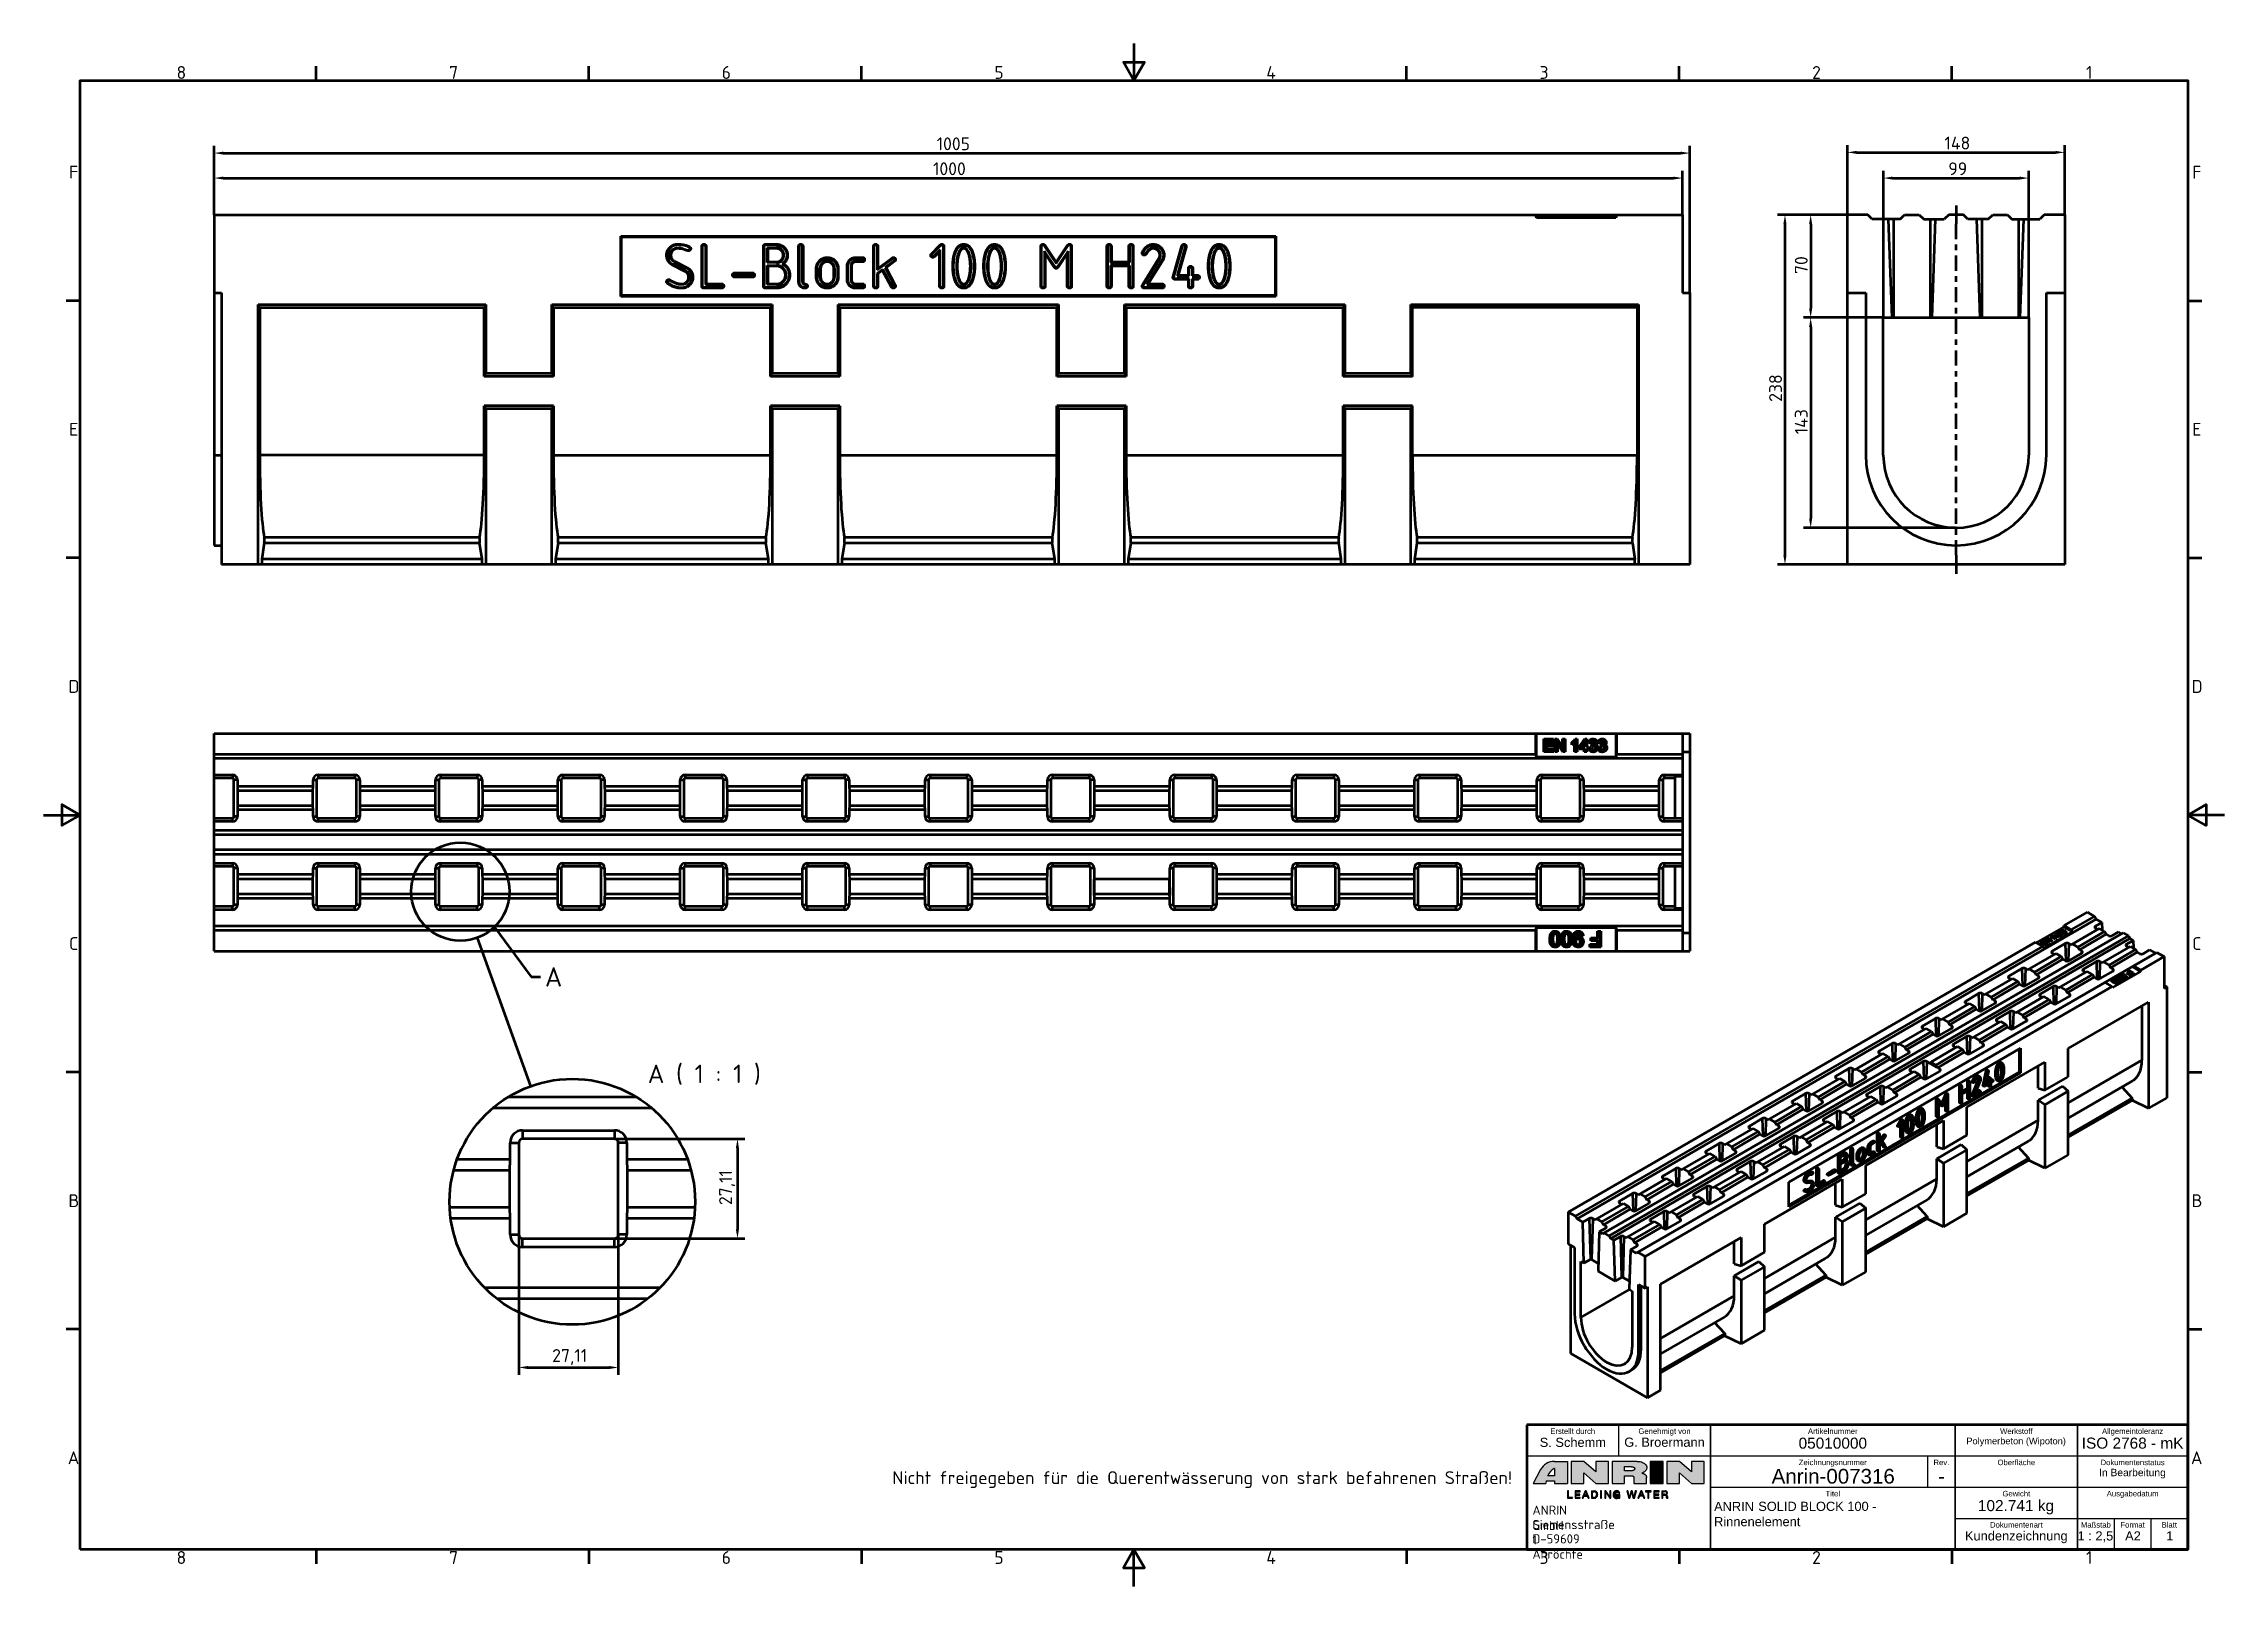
# Model space of a CAD drawing. Header units: millimetres. Extents: x 0 to 1485, y 0 to 1050.
import ezdxf
from ezdxf.enums import TextEntityAlignment as Align

# ---------------------------------------------------------------- set-up
doc = ezdxf.new("R2010")
doc.units = ezdxf.units.MM
doc.header["$LTSCALE"] = 2.5
doc.layers.get('0').update_dxf_attribs({"lineweight": 50})
doc.layers.get('Defpoints').update_dxf_attribs({"lineweight": 50})
for name, color, linetype, lineweight in [('Bemaßung (ISO)', 7, 'Continuous', 50), ('Detailumgrenzung (ISO)', 7, 'Continuous', 50), ('Mittellinie (ISO)', 7, 'Continuous', 50), ('Rahmen (ISO)', 7, 'Continuous', 50), ('Schraffur (ISO)', 7, 'Continuous', 50), ('Sichtbar (ISO)', 7, 'Continuous', 50), ('Sichtbar schmal (ISO)', 7, 'Continuous', 50), ('Skizziergeometrie (ISO)', 7, 'Continuous', 50), ('Symbol (ISO)', 7, 'Continuous', 50), ('Symbole(DIN)', 7, 'Continuous', 50), ('Titel (ISO)', 7, 'Continuous', 50)]:
    doc.layers.add(name, color=color, linetype=linetype, lineweight=lineweight)
doc.styles.add('Aktuell-DIN', font='arial.ttf')
doc.styles.add('Bezeichnungstext (DIN)', font='isocpeur.ttf')
doc.styles.add('Notiztext (DIN)', font='isocpeur.ttf')
doc.styles.add('Textstil36', font='arial.ttf')
doc.styles.add('Textstil50', font='arial.ttf')
doc.styles.add('Textstil53', font='arial.ttf')
doc.styles.add('Textstil60', font='arial.ttf')
doc.styles.add('Textstil94', font='arial.ttf')
doc.styles.add('TXT 3_5', font='isocpeur.ttf')
doc.styles.add('TXT 5_0', font='isocpeur.ttf')
doc.dimstyles.new('Anrin Standard (DIN)', dxfattribs={"dimscale": 2.5, "dimtxt": 3.5, "dimasz": 2.5, "dimexe": 2, "dimexo": 0, "dimgap": 0.8, "dimtad": 1, "dimrnd": 1e-08, "dimtxsty": 'TXT 3_5', "dimcen": 0.09, "dimdle": 10, "dimclrd": 256, "dimclre": 256, "dimclrt": 256, "dimadec": 0, "dimazin": 2, "dimtfac": 0.714286, "dimtmove": 0, "dimatfit": 3, "dimfxl": 1, "dimtolj": 1, "dimlwd": -1, "dimlwe": -1, "dimarcsym": 0})

msp = doc.modelspace()

# ---------------------------------------------------------------- texts
at = {"layer": 'Symbol (ISO)', "insert": (411.438, 341.355), "char_height": 12.5, "attachment_point": 7, "style": 'TXT 5_0'}
msp.add_mtext('A ( 1 : 1 )', dxfattribs=at)
at = {"layer": 'Symbol (ISO)', "insert": (999.894, 78.366), "char_height": 8.75, "width": 411.93991, "attachment_point": 3, "style": 'TXT 3_5'}
msp.add_mtext('\\fISOCPEUR|b0|i0;Nicht freigegeben für die Querentwässerung von stark befahrenen Straßen!', dxfattribs=at)

# ---------------------------------------------------------------- blocks, each defined once
blk = doc.blocks.new('Ränder Standardrahmen')
at = {"layer": 'Rahmen (ISO)'}
for p, q in [((74.25, 410), (74.25, 413.9)), ((148.5, 410), (148.5, 413.9)), ((222.75, 410), (222.75, 413.9)), ((371.25, 410), (371.25, 413.9)), ((445.5, 410), (445.5, 413.9)), ((519.75, 410), (519.75, 413.9)), ((10, 350), (6.1, 350)), ((584, 350), (587.9, 350)), ((10, 280), (6.1, 280)), ((584, 280), (587.9, 280)), ((10, 140), (6.1, 140)), ((584, 140), (587.9, 140)), ((10, 70), (6.1, 70)), ((584, 70), (587.9, 70)), ((74.25, 10), (74.25, 6.1)), ((148.5, 10), (148.5, 6.1)), ((222.75, 10), (222.75, 6.1)), ((371.25, 10), (371.25, 6.1)), ((445.5, 10), (445.5, 6.1)), ((519.75, 10), (519.75, 6.1))]:
    blk.add_line(p, q, dxfattribs=at)
at = {"layer": 'Rahmen (ISO)', "flags": 128}
for points in [[(297, 420), (297, 410), (294.11, 415), (299.89, 415), (297, 410)], [(10, 10), (10, 410), (584, 410), (584, 10), (10, 10)], [(0, 210), (10, 210), (5, 212.89), (5, 207.11), (10, 210)], [(594, 210), (584, 210), (589, 212.89), (589, 207.11), (584, 210)], [(297, 0), (297, 10), (294.11, 5), (299.89, 5), (297, 10)]]:
    blk.add_lwpolyline(points, dxfattribs=at)
at = {"layer": 'Rahmen (ISO)', "char_height": 3.5, "attachment_point": 7, "style": 'Notiztext (DIN)'}
for s, insert in [('8', (36.2, 410.4)), ('7', (110.45, 410.4)), ('6', (184.7, 410.4)), ('5', (258.95, 410.4)), ('4', (333.03, 410.4)), ('3', (407.45, 410.4)), ('2', (481.7, 410.4)), ('1', (556.3, 410.4)), ('F', (6.93, 383.25)), ('F', (585.23, 383.25)), ('E', (6.93, 313.25)), ('E', (585.23, 313.25)), ('D', (6.75, 243.25)), ('D', (585.05, 243.25)), ('C', (6.93, 173.25)), ('C', (585.23, 173.25)), ('B', (6.75, 103.25)), ('B', (585.05, 103.25)), ('A', (6.58, 33.25)), ('A', (584.88, 33.25)), ('8', (36.2, 6.1)), ('7', (110.45, 6.1)), ('6', (184.7, 6.1)), ('5', (258.95, 6.1)), ('4', (333.03, 6.1)), ('3', (407.45, 6.1)), ('2', (481.7, 6.1)), ('1', (556.3, 6.1))]:
    blk.add_mtext(s, dxfattribs=dict(at, insert=insert))
blk = doc.blocks.new('Schriftfelder Kundenzeichnung DE')
at = {"layer": 'Schraffur (ISO)'}
h = blk.add_hatch(color=256, dxfattribs=at)
edge = h.paths.add_edge_path(flags=0)
edge.add_line((108.68, 225.34), (110.52, 225.34))
edge.add_line((110.52, 225.34), (110.52, 227.3))
edge.add_arc((111.23, 225.87), 1.6, 116.36131, 117.74822)
edge.add_arc((112.34, 223.75), 3.98, 117.74822, 156.52452)
edge = h.paths.add_edge_path()
edge.add_arc((110.5, 224.99), 4.26, 90, 151.51191)
edge.add_line((106.76, 227.02), (104.71, 223.25))
edge.add_line((104.71, 223.25), (108.17, 223.25))
edge.add_line((108.17, 223.25), (108.3, 223.99))
edge.add_line((108.3, 223.99), (110.52, 223.99))
edge.add_line((110.52, 223.99), (110.52, 223.25))
edge.add_line((110.52, 223.25), (114.05, 223.25))
edge.add_line((114.05, 223.25), (114.05, 229.25))
edge.add_line((114.05, 229.25), (110.5, 229.25))
for points in [[(125.25, 223.25), (121.82, 223.25), (118.51, 226.1), (118.51, 223.25), (115.07, 223.25), (115.07, 229.25), (118.51, 229.25), (121.82, 226.4), (121.82, 229.25), (125.25, 229.25)], [(140.1, 223.25), (136.63, 223.25), (136.63, 229.25), (140.1, 229.25)], [(147.87, 229.25), (151.3, 229.25), (151.3, 223.25), (147.87, 223.25), (144.56, 226.1), (144.56, 223.25), (141.12, 223.25), (141.12, 229.25), (144.56, 229.25), (147.87, 226.4)], [(114.09, 221.22), (114.09, 219.19), (115.44, 219.19), (115.44, 219.42), (114.36, 219.42), (114.36, 221.22)], [(117.54, 220.99), (117.54, 221.22), (116.13, 221.22), (116.13, 219.19), (117.54, 219.19), (117.54, 219.42), (116.4, 219.42), (116.4, 220.09), (117.45, 220.09), (117.45, 220.32), (116.4, 220.32), (116.4, 220.99)], [(123.09, 221.22), (123.09, 219.19), (123.36, 219.19), (123.36, 221.22)], [(124.26, 221.22), (124.26, 219.19), (124.52, 219.19), (124.52, 220.83), (125.59, 219.19), (125.88, 219.19), (125.88, 221.22), (125.63, 221.22), (125.63, 219.58), (124.55, 221.22)], [(132.56, 221.22), (132.16, 219.52), (131.7, 221.22), (131.41, 221.22), (130.95, 219.52), (130.54, 221.22), (130.27, 221.22), (130.81, 219.19), (131.1, 219.19), (131.55, 220.89), (132.01, 219.19), (132.3, 219.19), (132.84, 221.22)], [(135.98, 219.19), (136.25, 219.19), (136.25, 220.99), (136.92, 220.99), (136.92, 221.22), (135.3, 221.22), (135.3, 220.99), (135.98, 220.99)], [(139.02, 219.19), (139.02, 219.42), (137.87, 219.42), (137.87, 220.09), (138.93, 220.09), (138.93, 220.32), (137.87, 220.32), (137.87, 220.99), (139.02, 220.99), (139.02, 221.22), (137.6, 221.22), (137.6, 219.19)]]:
    blk.add_hatch(color=256, dxfattribs=at).paths.add_polyline_path(points)
h = blk.add_hatch(color=256, dxfattribs=at)
edge = h.paths.add_edge_path(flags=0)
edge.add_line((129.64, 227.81), (129.64, 226.69))
edge.add_line((129.64, 226.69), (131.48, 226.69))
edge.add_spline(control_points=[(131.48, 226.69), (131.53, 226.69), (131.63, 226.69), (131.78, 226.72), (131.95, 226.76), (132.11, 226.83), (132.24, 226.93), (132.34, 227.04), (132.4, 227.16), (132.4, 227.29), (132.37, 227.4), (132.29, 227.52), (132.19, 227.61), (132.07, 227.68), (131.96, 227.73), (131.85, 227.76), (131.75, 227.78), (131.63, 227.8), (131.53, 227.8), (131.48, 227.81)], knot_values=[-0.234844, -0.234844, -0.234844, -0.234844, -0.219295, -0.205255, -0.18853, -0.169033, -0.151911, -0.140357, -0.124464, -0.113391, -0.102281, -0.089516, -0.072313, -0.06125, -0.047597, -0.037143, -0.028181, -0.015389, 0, 0, 0, 0], degree=3, periodic=0)
edge.add_line((131.48, 227.81), (129.64, 227.81))
edge = h.paths.add_edge_path()
edge.add_spline(control_points=[(134.32, 226.01), (134.42, 226.05), (134.69, 226.16), (135.12, 226.42), (135.54, 226.86), (135.74, 227.44), (135.62, 228.07), (135.19, 228.6), (134.56, 228.98), (133.83, 229.21), (133.33, 229.24), (133.06, 229.25)], knot_values=[0, 0, 0, 0, 0.032738, 0.089123, 0.15019, 0.210018, 0.266455, 0.334142, 0.409124, 0.482616, 0.561422, 0.561422, 0.561422, 0.561422], degree=3, periodic=0)
edge.add_line((133.06, 229.25), (126.28, 229.25))
edge.add_line((126.28, 229.25), (126.28, 223.25))
edge.add_line((126.28, 223.25), (129.64, 223.25))
edge.add_line((129.64, 223.25), (129.64, 225.34))
edge.add_line((129.64, 225.34), (131.62, 225.34))
edge.add_spline(control_points=[(131.62, 225.34), (131.65, 225.34), (131.71, 225.34), (131.8, 225.31), (131.87, 225.27), (131.93, 225.23), (131.99, 225.19), (132.03, 225.14), (132.07, 225.08), (132.11, 225), (132.15, 224.91), (132.16, 224.82), (132.16, 224.76), (132.16, 224.74)], knot_values=[0, 0, 0, 0, 0.009437, 0.018207, 0.027743, 0.03372, 0.040473, 0.048648, 0.053354, 0.063364, 0.072617, 0.083401, 0.090003, 0.090003, 0.090003, 0.090003], degree=3, periodic=0)
edge.add_line((132.16, 224.74), (132.16, 223.25))
edge.add_line((132.16, 223.25), (135.6, 223.25))
edge.add_line((135.6, 223.25), (135.6, 224.89))
edge.add_spline(control_points=[(135.6, 224.89), (135.6, 224.95), (135.59, 225.05), (135.56, 225.19), (135.51, 225.31), (135.44, 225.44), (135.35, 225.55), (135.24, 225.67), (135.11, 225.77), (134.96, 225.86), (134.82, 225.92), (134.7, 225.96), (134.57, 225.99), (134.44, 226.01), (134.35, 226.01), (134.32, 226.01)], knot_values=[0, 0, 0, 0, 0.017903, 0.03057, 0.042212, 0.057826, 0.072809, 0.085182, 0.106897, 0.121718, 0.138859, 0.150083, 0.159996, 0.179415, 0.188816, 0.188816, 0.188816, 0.188816], degree=3, periodic=0)
h = blk.add_hatch(color=256, dxfattribs=at)
h.paths.add_polyline_path([(119.02, 220.98), (119.38, 220.03), (118.67, 220.03)], flags=0)
h.paths.add_polyline_path([(118.36, 219.19), (118.08, 219.19), (118.87, 221.22), (119.17, 221.22), (119.96, 219.19), (119.69, 219.19), (119.46, 219.8), (118.58, 219.8)])
h = blk.add_hatch(color=256, dxfattribs=at)
edge = h.paths.add_edge_path(flags=0)
edge.add_line((122.02, 220.32), (122.02, 220.09))
edge.add_arc((121.34, 220.09), 0.678, -90, 0, ccw=False)
edge.add_line((121.34, 219.41), (120.89, 219.41))
edge.add_line((120.89, 219.41), (120.89, 221))
edge.add_line((120.89, 221), (121.34, 221))
edge.add_arc((121.34, 220.32), 0.678, 0, 90, ccw=False)
edge = h.paths.add_edge_path()
edge.add_line((122.29, 220.28), (122.29, 220.13))
edge.add_arc((121.35, 220.13), 0.942, -90, 0, ccw=False)
edge.add_line((121.35, 219.19), (120.62, 219.19))
edge.add_line((120.62, 219.19), (120.62, 221.22))
edge.add_line((120.62, 221.22), (121.35, 221.22))
edge.add_arc((121.35, 220.28), 0.942, 0, 90, ccw=False)
h = blk.add_hatch(color=256, dxfattribs=at)
edge = h.paths.add_edge_path()
edge.add_arc((127.43, 220.37), 0.91, 108.7549, 155.98384)
edge.add_arc((127.81, 220.2), 1.33, 155.98384, 187.99143)
edge.add_arc((127.52, 220.16), 1.04, 187.99143, 233.77695)
edge.add_arc((127.44, 220.04), 0.896, 233.77695, 284.14111)
edge.add_arc((127.42, 220.12), 0.976, 284.14111, 316.18124)
edge.add_line((128.12, 219.44), (128.19, 219.19))
edge.add_line((128.19, 219.19), (128.36, 219.19))
edge.add_line((128.36, 219.19), (128.36, 220.26))
edge.add_line((128.36, 220.26), (127.47, 220.26))
edge.add_line((127.47, 220.26), (127.47, 220.03))
edge.add_line((127.47, 220.03), (128.13, 220.03))
edge.add_arc((127.47, 220.02), 0.656, -150.3795, 0.85347, ccw=False)
edge.add_arc((127.74, 220.18), 0.97, 148.16176, 209.6205, ccw=False)
edge.add_arc((127.52, 220.31), 0.708, 78.4441, 148.16176, ccw=False)
edge.add_arc((127.56, 220.49), 0.53, 11.53554, 78.4441, ccw=False)
edge.add_line((128.07, 220.59), (128.32, 220.59))
edge.add_arc((127.6, 220.53), 0.726, 5.21823, 65.66422)
edge.add_arc((127.47, 220.24), 1.05, 65.66422, 108.7549)
h = blk.add_hatch(color=256, dxfattribs=at)
h.paths.add_polyline_path([(134.54, 220.03), (134.18, 220.98), (133.83, 220.03)], flags=0)
h.paths.add_polyline_path([(134.03, 221.22), (133.24, 219.19), (133.52, 219.19), (133.74, 219.8), (134.62, 219.8), (134.85, 219.19), (135.12, 219.19), (134.33, 221.22)])
h = blk.add_hatch(color=256, dxfattribs=at)
edge = h.paths.add_edge_path(flags=0)
edge.add_line((140.77, 221), (140.07, 221))
edge.add_line((140.07, 221), (140.07, 220.28))
edge.add_line((140.07, 220.28), (140.63, 220.28))
edge.add_arc((140.63, 221.15), 0.863, 270, 289.16201)
edge.add_arc((140.82, 220.6), 0.282, 289.16201, 360)
edge.add_line((141.11, 220.6), (141.11, 220.66))
edge.add_arc((140.77, 220.66), 0.335, 0, 90)
edge = h.paths.add_edge_path()
edge.add_line((139.8, 221.22), (139.8, 219.19))
edge.add_line((139.8, 219.19), (140.07, 219.19))
edge.add_line((140.07, 219.19), (140.07, 220.06))
edge.add_line((140.07, 220.06), (140.76, 220.06))
edge.add_arc((140.76, 219.77), 0.284, 12.87715, 90, ccw=False)
edge.add_arc((138.89, 219.35), 2.2, 0.34767, 12.87715, ccw=False)
edge.add_arc((141.42, 219.36), 0.332, 180.34767, 211.11673)
edge.add_line((141.14, 219.19), (141.44, 219.19))
edge.add_arc((141.81, 219.46), 0.463, 190.07605, 216.25101, ccw=False)
edge.add_arc((143.22, 219.71), 1.9, 181.10972, 190.07605, ccw=False)
edge.add_arc((140.45, 219.66), 0.871, 1.10972, 19.97248)
edge.add_arc((140.98, 219.85), 0.316, 19.97248, 85.20144)
edge.add_arc((140.84, 220.66), 0.517, 287.91348, 363.49928)
edge.add_arc((140.8, 220.65), 0.563, 3.49928, 81.28373)
edge.add_arc((140.75, 220.37), 0.852, 81.28373, 90)
edge.add_line((140.75, 221.22), (139.8, 221.22))
at = {"layer": 'Skizziergeometrie (ISO)', "color": 7, "lineweight": 25}
for p, q in [((106.76, 227.02), (104.71, 223.25)), ((110.5, 229.25), (114.05, 229.25)), ((110.52, 227.3), (110.52, 225.34)), ((114.05, 229.25), (114.05, 223.25)), ((115.07, 229.25), (115.07, 223.25)), ((118.51, 229.25), (115.07, 229.25)), ((121.82, 226.4), (118.51, 229.25)), ((118.51, 226.1), (121.82, 223.25)), ((118.51, 223.25), (118.51, 226.1)), ((125.25, 229.25), (121.82, 229.25)), ((121.82, 229.25), (121.82, 226.4)), ((125.25, 223.25), (125.25, 229.25)), ((126.28, 229.25), (126.28, 223.25)), ((133.06, 229.25), (126.28, 229.25)), ((129.64, 227.81), (131.48, 227.81)), ((129.64, 226.69), (129.64, 227.81)), ((131.48, 226.69), (129.64, 226.69)), ((140.1, 229.25), (136.63, 229.25)), ((136.63, 229.25), (136.63, 223.25)), ((140.1, 223.25), (140.1, 229.25)), ((144.56, 229.25), (141.12, 229.25)), ((141.12, 229.25), (141.12, 223.25)), ((147.87, 226.4), (144.56, 229.25)), ((144.56, 223.25), (144.56, 226.1)), ((144.56, 226.1), (147.87, 223.25)), ((147.87, 229.25), (147.87, 226.4)), ((151.3, 229.25), (147.87, 229.25)), ((151.3, 223.25), (151.3, 229.25)), ((104.71, 223.25), (108.17, 223.25)), ((108.3, 223.99), (108.17, 223.25)), ((108.3, 223.99), (110.52, 223.99)), ((110.52, 225.34), (108.68, 225.34)), ((110.52, 223.99), (110.52, 223.25)), ((110.52, 223.25), (114.05, 223.25)), ((114.36, 221.22), (114.09, 221.22)), ((114.09, 221.22), (114.09, 219.19)), ((114.36, 219.42), (114.36, 221.22)), ((115.07, 223.25), (118.51, 223.25)), ((116.13, 221.22), (116.13, 219.19)), ((117.54, 221.22), (116.13, 221.22)), ((116.4, 220.99), (117.54, 220.99)), ((116.4, 220.32), (116.4, 220.99)), ((117.45, 220.32), (116.4, 220.32)), ((116.4, 220.09), (117.45, 220.09)), ((116.4, 219.42), (116.4, 220.09)), ((117.45, 220.09), (117.45, 220.32)), ((117.54, 220.99), (117.54, 221.22)), ((118.87, 221.22), (118.08, 219.19)), ((118.36, 219.19), (118.58, 219.8)), ((118.58, 219.8), (119.46, 219.8)), ((118.67, 220.03), (119.02, 220.98)), ((119.38, 220.03), (118.67, 220.03)), ((119.17, 221.22), (118.87, 221.22)), ((119.02, 220.98), (119.38, 220.03)), ((119.96, 219.19), (119.17, 221.22)), ((119.46, 219.8), (119.69, 219.19)), ((120.62, 221.22), (121.35, 221.22)), ((120.62, 221.22), (120.62, 219.19)), ((120.89, 221), (121.34, 221)), ((120.89, 219.41), (120.89, 221)), ((121.82, 223.25), (125.25, 223.25)), ((122.02, 220.32), (122.02, 220.09)), ((122.29, 220.28), (122.29, 220.2)), ((122.29, 220.13), (122.29, 220.2)), ((123.09, 221.22), (123.09, 219.19)), ((123.36, 221.22), (123.09, 221.22)), ((123.36, 219.19), (123.36, 221.22)), ((124.26, 221.22), (124.26, 219.19)), ((124.55, 221.22), (124.26, 221.22)), ((124.52, 220.83), (125.59, 219.19)), ((124.52, 219.19), (124.52, 220.83)), ((125.63, 219.58), (124.55, 221.22)), ((125.88, 221.22), (125.63, 221.22)), ((125.63, 221.22), (125.63, 219.58)), ((125.88, 219.19), (125.88, 221.22)), ((126.28, 223.25), (129.64, 223.25)), ((128.36, 220.26), (127.47, 220.26)), ((127.47, 220.26), (127.47, 220.03)), ((127.47, 220.03), (128.13, 220.03)), ((128.07, 220.59), (128.32, 220.59)), ((128.36, 219.19), (128.36, 220.26)), ((129.64, 223.25), (129.64, 225.34)), ((129.64, 225.34), (131.62, 225.34)), ((130.27, 221.22), (130.81, 219.19)), ((130.54, 221.22), (130.27, 221.22)), ((130.95, 219.52), (130.54, 221.22)), ((131.41, 221.22), (130.95, 219.52)), ((131.1, 219.19), (131.55, 220.89)), ((131.7, 221.22), (131.41, 221.22)), ((131.55, 220.89), (132.01, 219.19)), ((132.16, 219.52), (131.7, 221.22)), ((132.16, 224.74), (132.16, 223.25)), ((132.16, 223.25), (135.6, 223.25)), ((132.56, 221.22), (132.16, 219.52)), ((132.3, 219.19), (132.84, 221.22)), ((132.84, 221.22), (132.56, 221.22)), ((134.03, 221.22), (133.24, 219.19)), ((133.52, 219.19), (133.74, 219.8)), ((134.62, 219.8), (133.74, 219.8)), ((133.83, 220.03), (134.18, 220.98)), ((134.54, 220.03), (133.83, 220.03)), ((134.33, 221.22), (134.03, 221.22)), ((134.18, 220.98), (134.54, 220.03)), ((135.12, 219.19), (134.33, 221.22)), ((134.62, 219.8), (134.85, 219.19)), ((135.3, 221.22), (135.3, 220.99)), ((136.92, 221.22), (135.3, 221.22)), ((135.3, 220.99), (135.98, 220.99)), ((135.6, 223.25), (135.6, 224.89)), ((135.98, 220.99), (135.98, 219.19)), ((136.25, 219.19), (136.25, 220.99)), ((136.25, 220.99), (136.92, 220.99)), ((136.63, 223.25), (140.1, 223.25)), ((136.92, 220.99), (136.92, 221.22)), ((137.6, 221.22), (137.6, 219.19)), ((139.02, 221.22), (137.6, 221.22)), ((137.87, 220.32), (137.87, 220.99)), ((137.87, 220.99), (139.02, 220.99)), ((138.93, 220.32), (137.87, 220.32)), ((137.87, 219.42), (137.87, 220.09)), ((137.87, 220.09), (138.93, 220.09)), ((138.93, 220.09), (138.93, 220.32)), ((139.02, 220.99), (139.02, 221.22)), ((139.8, 221.22), (139.8, 219.19)), ((139.8, 221.22), (140.75, 221.22)), ((140.07, 220.28), (140.07, 221)), ((140.77, 221), (140.07, 221)), ((140.63, 220.28), (140.07, 220.28)), ((140.07, 219.19), (140.07, 220.06)), ((140.07, 220.06), (140.76, 220.06)), ((141.11, 220.66), (141.11, 220.6)), ((141.12, 223.25), (144.56, 223.25)), ((147.87, 223.25), (151.3, 223.25)), ((114.09, 219.19), (115.44, 219.19)), ((115.44, 219.42), (114.36, 219.42)), ((115.44, 219.19), (115.44, 219.42)), ((116.13, 219.19), (117.54, 219.19)), ((117.54, 219.42), (116.4, 219.42)), ((117.54, 219.19), (117.54, 219.42)), ((118.08, 219.19), (118.36, 219.19)), ((119.69, 219.19), (119.96, 219.19)), ((120.62, 219.19), (121.35, 219.19)), ((121.34, 219.41), (120.89, 219.41)), ((123.09, 219.19), (123.36, 219.19)), ((124.26, 219.19), (124.52, 219.19)), ((125.59, 219.19), (125.88, 219.19)), ((128.12, 219.44), (128.19, 219.19)), ((128.19, 219.19), (128.36, 219.19)), ((130.81, 219.19), (131.1, 219.19)), ((132.01, 219.19), (132.3, 219.19)), ((133.24, 219.19), (133.52, 219.19)), ((134.85, 219.19), (135.12, 219.19)), ((135.98, 219.19), (136.25, 219.19)), ((137.6, 219.19), (139.02, 219.19)), ((139.02, 219.42), (137.87, 219.42)), ((139.02, 219.19), (139.02, 219.42)), ((139.8, 219.19), (140.07, 219.19)), ((141.14, 219.19), (141.44, 219.19))]:
    blk.add_line(p, q, dxfattribs=at)
for centre, radius, start, end in [((110.5, 224.99), 4.26, 90, 151.51191), ((112.34, 223.75), 3.98, 117.74822, 156.52452), ((111.23, 225.87), 1.6, 116.36131, 117.74822), ((121.34, 220.32), 0.678, 0, 90), ((121.34, 220.09), 0.678, 270, 0), ((121.35, 220.28), 0.942, 0, 90), ((121.35, 220.13), 0.942, 270, 0), ((127.81, 220.2), 1.33, 155.98384, 187.99143), ((127.52, 220.16), 1.04, 187.99143, 233.77695), ((127.43, 220.37), 0.91, 108.7549, 155.98384), ((127.74, 220.18), 0.97, 148.16176, 209.6205), ((127.47, 220.02), 0.656, 209.6205, 0.85347), ((127.52, 220.31), 0.708, 78.4441, 148.16176), ((127.47, 220.24), 1.05, 65.66422, 108.7549), ((127.56, 220.49), 0.53, 11.53554, 78.4441), ((127.6, 220.53), 0.726, 5.21823, 65.66422), ((140.63, 221.15), 0.863, 270, 289.16201), ((140.75, 220.37), 0.852, 81.28373, 90), ((140.76, 219.77), 0.284, 12.87715, 90), ((140.77, 220.66), 0.335, 0, 90), ((140.8, 220.65), 0.563, 3.49928, 81.28373), ((140.82, 220.6), 0.282, 289.16201, 0), ((140.84, 220.66), 0.517, 287.91348, 3.49928), ((140.98, 219.85), 0.316, 19.97248, 85.20144), ((138.89, 219.35), 2.2, 0.34767, 12.87715), ((140.45, 219.66), 0.871, 1.10972, 19.97248), ((127.44, 220.04), 0.896, 233.77695, 284.14111), ((127.42, 220.12), 0.976, 284.14111, 316.18124), ((141.42, 219.36), 0.332, 180.34767, 211.11673), ((143.22, 219.71), 1.9, 181.10972, 190.07605), ((141.81, 219.46), 0.463, 190.07605, 216.25101)]:
    blk.add_arc(centre, radius, start, end, dxfattribs=at)
for points in [[(131.48, 227.81), (131.63, 227.8), (131.76, 227.78), (131.85, 227.76), (131.95, 227.73), (132.07, 227.67), (132.17, 227.62), (132.3, 227.5), (132.37, 227.4), (132.4, 227.29), (132.39, 227.18), (132.33, 227.03), (132.25, 226.95), (132.11, 226.84), (131.94, 226.76), (131.77, 226.72), (131.64, 226.7), (131.48, 226.69)], [(133.06, 229.25), (133.85, 229.17), (134.55, 228.95), (135.18, 228.55), (135.59, 228.01), (135.69, 227.46), (135.51, 226.89), (135.1, 226.43), (134.62, 226.14), (134.32, 226.01)], [(134.32, 226.01), (134.41, 226.01), (134.6, 225.98), (134.7, 225.96), (134.8, 225.92), (134.96, 225.86), (135.09, 225.78), (135.26, 225.65), (135.35, 225.56), (135.44, 225.44), (135.51, 225.3), (135.55, 225.19), (135.58, 225.07), (135.6, 224.89)], [(131.62, 225.34), (131.71, 225.33), (131.8, 225.31), (131.88, 225.27), (131.93, 225.23), (131.98, 225.19), (132.04, 225.13), (132.06, 225.09), (132.11, 225), (132.14, 224.91), (132.16, 224.81), (132.16, 224.74)]]:
    blk.add_spline(points, degree=3, dxfattribs=at)
at = {"layer": 'Titel (ISO)', "lineweight": 50}
for p, q in [((283.01, 239.22), (103.01, 239.22)), ((103.01, 239.22), (103.01, 205.22)), ((283.01, 205.22), (283.01, 239.22)), ((103.01, 205.22), (283.01, 205.22))]:
    blk.add_line(p, q, dxfattribs=at)
at = {"layer": 'Titel (ISO)', "lineweight": 25}
for p, q in [((128.01, 239.22), (128.01, 230.72)), ((103.01, 230.72), (283.01, 230.72)), ((212.18, 230.72), (212.18, 222.22)), ((153.01, 222.22), (283.01, 222.22)), ((219.68, 213.72), (283.01, 213.72)), ((263.01, 213.72), (263.01, 205.22)), ((273.01, 213.72), (273.01, 205.22))]:
    blk.add_line(p, q, dxfattribs=at)
at = {"layer": 'Titel (ISO)', "lineweight": 35}
for p, q in [((153.01, 239.22), (153.01, 205.22)), ((219.68, 239.22), (219.68, 205.22)), ((253.01, 239.22), (253.01, 205.22))]:
    blk.add_line(p, q, dxfattribs=at)
at = {"layer": 'Symbole(DIN)', "color": 7, "style": 'Aktuell-DIN'}
for s, insert, char_height, attachment_point in [('\\fArial|b0|i0;Erstellt durch', (115.51, 238.22), 1.5, 2), ('\\fArial|b0|i0;Genehmigt von', (140.51, 238.22), 1.5, 2), ('\\fArial|b0|i0;Artikelnummer', (186.34, 238.22), 1.5, 2), ('\\fArial|b0|i0;Werkstoff', (236.34, 238.22), 1.5, 2), ('\\fArial|b0|i0;Allgemeintoleranz', (268.01, 238.22), 1.5, 2), ('\\fArial|b0|i0;Zeichnungsnummer', (186.34, 229.72), 1.5, 2), ('\\fArial|b0|i0;Oberfläche', (236.34, 229.72), 1.5, 2), ('\\fArial|b0|i0;Dokumentenstatus', (268.01, 229.72), 1.5, 2), ('\\fArial|b0|i0;Titel', (186.34, 221.22), 1.5, 2), ('\\fArial|b0|i0;Gewicht', (236.34, 221.22), 1.5, 2), ('\\fArial|b0|i0;Ausgabedatum', (268.01, 221.22), 1.5, 2), ('\\fArial|b0|i0; ', (164.88, 218.72), 3, 1), ('\\fArial|b0|i0;Dokumentenart', (236.34, 212.72), 1.5, 2), ('\\fArial|b0|i0;Maßstab', (258.01, 212.72), 1.5, 2), ('\\fArial|b0|i0;Format', (268.01, 212.72), 1.5, 2), ('\\fArial|b0|i0;Blatt', (278.01, 212.72), 1.5, 2)]:
    blk.add_mtext(s, dxfattribs=dict(at, insert=insert, char_height=char_height, attachment_point=attachment_point))
for s, insert, char_height, width, attachment_point in [('\\fArial|b0|i0;G. Broermann', (140.51, 235.72), 2.5, 21.9303, 2), ('\\fArial|b0|i0;ISO 2768 - mK', (268.01, 235.72), 3, 27.7157, 2), ('\\fArial|b0|i0;ANRIN', (154.01, 218.22), 2.5, 10.8689, 1), ('\\fArial|b0|i0;Rinnenelement', (154.01, 214.09), 2.5, 23.487, 1), ('\\fArial|b0|i0;SOLID BLOCK 100 - ', (166.04, 218.26), 2.5, 33.1917, 1)]:
    blk.add_mtext(s, dxfattribs=dict(at, insert=insert, char_height=char_height, width=width, attachment_point=attachment_point))
at = {"layer": 'Symbole(DIN)', "color": 179, "insert": (215.93, 229.72), "char_height": 1.5, "attachment_point": 2, "style": 'Aktuell-DIN'}
blk.add_mtext('\\fArial|b0|i0;Rev.', dxfattribs=at)
at = {"layer": 'Symbole(DIN)', "color": 7}
for tag, p, height, style in [('AUTOR_001', (106.52, 233.18), 2.5, 'Textstil36'), ('Artikelnummer_001', (177.03, 232.71), 3, 'Textstil60'), ('MATERIAL_001', (222.73, 233.89), 1.8, 'Textstil94'), ('BAUTEILNUMMER_001', (169.69, 223.2), 4, 'Textstil53'), ('REVISIONSNUMMER_001', (214.99, 223.22), 4, 'Textstil53'), ('VaultStatus_001', (258.88, 225.22), 2, 'Textstil50'), ('MASSE\\P3;_001', (225.88, 215.71), 3, 'Textstil60'), ('Dokumentenart_001', (222.35, 207.72), 2.5, 'Textstil36'), ('Anfänglicher_Ansichtsmaßstab_001', (253.03, 207.71), 2.5, 'Textstil36'), ('Blattgröße_001', (265.97, 207.71), 2.5, 'Textstil36'), ('Blattnummer_001', (277.17, 207.71), 2.5, 'Textstil36')]:
    blk.add_attdef(tag, p, '', height=height, dxfattribs=dict(at, style=style))
for tag, height, style, p in [('Oberfläche', 2.5, 'Textstil36', (236.34, 227.22)), ('GENEHM.DAT._KONSTR.', 3, 'Textstil60', (268.01, 218.72))]:
    blk.add_attdef(tag, text='', height=height, dxfattribs=dict(at, style=style)).set_placement(p, align=Align.TOP_CENTER)
at = {"layer": 'Titel (ISO)', "char_height": 2.5, "attachment_point": 1, "style": 'TXT 5_0'}
for s, insert, width in [('\\fISOCPEUR|b0|i0;ANRIN GmbH', (104.54, 217.22), 16.9116), ('\\fISOCPEUR|b0|i0;Siemensstraße 1', (104.54, 213.3), 21.7572), ('\\fISOCPEUR|b0|i0;D-59609 Anröchte', (104.54, 209.4), 23.9445)]:
    blk.add_mtext(s, dxfattribs=dict(at, insert=insert, width=width))
blk = doc.blocks.new('*D28')
at = {"layer": 'Bemaßung (ISO)', "transparency": 16777216}
for p, q in [((116.1, 933.5), (116.1, 963.5)), ((122.3, 958.5), (1109.8, 958.5)), ((1116.1, 933.5), (1116.1, 963.5))]:
    blk.add_line(p, q, dxfattribs=at)
for points in [[(122.3, 959.5), (122.3, 957.5), (116.1, 958.5)], [(1109.8, 959.5), (1109.8, 957.5), (1116.1, 958.5)]]:
    blk.add_solid(points, dxfattribs=at)
at = {"layer": 'Defpoints', "color": 0, "transparency": 16777216}
for p in [(1116.1, 958.5), (116.1, 933.5), (1116.1, 933.5)]:
    blk.add_point(p, dxfattribs=at)
at = {"layer": 'Bemaßung (ISO)', "transparency": 16777216, "insert": (605.6, 969.2), "char_height": 8.75, "attachment_point": 1, "style": 'TXT 3_5'}
blk.add_mtext('\\A1;1000', dxfattribs=at)
blk = doc.blocks.new('*D29')
at = {"layer": 'Bemaßung (ISO)', "transparency": 16777216}
for p, q in [((116.1, 933.5), (116.1, 980.5)), ((1121.1, 880.5), (1121.1, 980.5)), ((122.3, 975.5), (1114.8, 975.5))]:
    blk.add_line(p, q, dxfattribs=at)
for points in [[(122.3, 976.5), (122.3, 974.5), (116.1, 975.5)], [(1114.8, 976.5), (1114.8, 974.5), (1121.1, 975.5)]]:
    blk.add_solid(points, dxfattribs=at)
at = {"layer": 'Defpoints', "color": 0, "transparency": 16777216}
for p in [(1121.1, 975.5), (116.1, 933.5), (1121.1, 880.5)]:
    blk.add_point(p, dxfattribs=at)
at = {"layer": 'Bemaßung (ISO)', "transparency": 16777216, "insert": (608.1, 986.2), "char_height": 8.75, "attachment_point": 1, "style": 'TXT 3_5'}
blk.add_mtext('\\A1;1005', dxfattribs=at)
blk = doc.blocks.new('*D30')
at = {"layer": 'Bemaßung (ISO)', "transparency": 16777216}
for p, q in [((1252.8, 863.5), (1252.8, 963.5)), ((1259, 958.5), (1345.5, 958.5)), ((1351.8, 863.5), (1351.8, 963.5))]:
    blk.add_line(p, q, dxfattribs=at)
for points in [[(1259, 959.5), (1259, 957.5), (1252.8, 958.5)], [(1345.5, 959.5), (1345.5, 957.5), (1351.8, 958.5)]]:
    blk.add_solid(points, dxfattribs=at)
at = {"layer": 'Defpoints', "color": 0, "transparency": 16777216}
for p in [(1351.8, 958.5), (1252.8, 863.5), (1351.8, 863.5)]:
    blk.add_point(p, dxfattribs=at)
at = {"layer": 'Bemaßung (ISO)', "transparency": 16777216, "insert": (1297, 969.2), "char_height": 8.75, "attachment_point": 1, "style": 'TXT 3_5'}
blk.add_mtext('\\A1;99', dxfattribs=at)
blk = doc.blocks.new('*D31')
at = {"layer": 'Bemaßung (ISO)', "transparency": 16777216}
for p, q in [((1228.3, 933.5), (1198.3, 933.5)), ((1203.3, 927.2), (1203.3, 869.7)), ((1252.8, 863.5), (1198.3, 863.5))]:
    blk.add_line(p, q, dxfattribs=at)
for points in [[(1202.2, 927.2), (1204.3, 927.2), (1203.3, 933.5)], [(1202.2, 869.7), (1204.3, 869.7), (1203.3, 863.5)]]:
    blk.add_solid(points, dxfattribs=at)
at = {"layer": 'Defpoints', "color": 0, "transparency": 16777216}
for p in [(1228.3, 933.5), (1203.3, 863.5), (1252.8, 863.5)]:
    blk.add_point(p, dxfattribs=at)
at = {"layer": 'Bemaßung (ISO)', "transparency": 16777216, "insert": (1192.5, 893.2), "char_height": 8.75, "attachment_point": 1, "rotation": 90, "style": 'TXT 3_5'}
blk.add_mtext('\\A1;70', dxfattribs=at)
blk = doc.blocks.new('*D32')
at = {"layer": 'Bemaßung (ISO)', "transparency": 16777216}
for p, q in [((1252.8, 863.5), (1198.3, 863.5)), ((1203.3, 857.2), (1203.3, 726.7)), ((1302.3, 720.5), (1198.3, 720.5))]:
    blk.add_line(p, q, dxfattribs=at)
for points in [[(1202.2, 857.2), (1204.3, 857.2), (1203.3, 863.5)], [(1202.2, 726.7), (1204.3, 726.7), (1203.3, 720.5)]]:
    blk.add_solid(points, dxfattribs=at)
at = {"layer": 'Defpoints', "color": 0, "transparency": 16777216}
for p in [(1252.8, 863.5), (1203.3, 720.5), (1302.3, 720.5)]:
    blk.add_point(p, dxfattribs=at)
at = {"layer": 'Bemaßung (ISO)', "transparency": 16777216, "insert": (1192.5, 784.1), "char_height": 8.75, "attachment_point": 1, "rotation": 90, "style": 'TXT 3_5'}
blk.add_mtext('\\A1;143', dxfattribs=at)
blk = doc.blocks.new('*D33')
at = {"layer": 'Bemaßung (ISO)', "transparency": 16777216}
for p, q in [((1228.3, 933.5), (1180.8, 933.5)), ((1185.8, 927.2), (1185.8, 701.7)), ((1228.3, 695.5), (1180.8, 695.5))]:
    blk.add_line(p, q, dxfattribs=at)
for points in [[(1184.7, 927.2), (1186.8, 927.2), (1185.8, 933.5)], [(1184.7, 701.7), (1186.8, 701.7), (1185.8, 695.5)]]:
    blk.add_solid(points, dxfattribs=at)
at = {"layer": 'Defpoints', "color": 0, "transparency": 16777216}
for p in [(1228.3, 933.5), (1185.8, 695.5), (1228.3, 695.5)]:
    blk.add_point(p, dxfattribs=at)
at = {"layer": 'Bemaßung (ISO)', "transparency": 16777216, "insert": (1175, 806.2), "char_height": 8.75, "attachment_point": 1, "rotation": 90, "style": 'TXT 3_5'}
blk.add_mtext('\\A1;238', dxfattribs=at)
blk = doc.blocks.new('*D34')
at = {"layer": 'Bemaßung (ISO)', "transparency": 16777216}
for p, q in [((1228.3, 933.5), (1228.3, 981)), ((1376.3, 933.5), (1376.3, 981)), ((1234.5, 976), (1370, 976))]:
    blk.add_line(p, q, dxfattribs=at)
for points in [[(1234.5, 977), (1234.5, 975), (1228.3, 976)], [(1370, 977), (1370, 975), (1376.3, 976)]]:
    blk.add_solid(points, dxfattribs=at)
at = {"layer": 'Defpoints', "color": 0, "transparency": 16777216}
for p in [(1376.3, 976), (1228.3, 933.5), (1376.3, 933.5)]:
    blk.add_point(p, dxfattribs=at)
at = {"layer": 'Bemaßung (ISO)', "transparency": 16777216, "insert": (1294.4, 986.7), "char_height": 8.75, "attachment_point": 1, "style": 'TXT 3_5'}
blk.add_mtext('\\A1;148', dxfattribs=at)
blk = doc.blocks.new('2DDetail0')
at = {"layer": 'Detailumgrenzung (ISO)'}
for p, q in [((122.78, 179.49), (132.8, 165.9)), ((132.8, 165.9), (135.3, 165.9))]:
    blk.add_line(p, q, dxfattribs=at)
blk.add_circle((113.51, 189.14), 13.38, dxfattribs=at)
at = {"layer": 'Detailumgrenzung (ISO)', "insert": (136.55, 163.28), "char_height": 5.25, "attachment_point": 7, "style": 'Bezeichnungstext (DIN)'}
blk.add_mtext('A', dxfattribs=at)
blk = doc.blocks.new('2DTransSymbol1')
at = {"layer": 'Detailumgrenzung (ISO)'}
blk.add_line((118.06, 176.56), (132.65, 136.16), dxfattribs=at)
blk.add_circle((144.01, 104.7), 33.45, dxfattribs=at)
blk = doc.blocks.new('*D37')
at = {"layer": 'Bemaßung (ISO)', "transparency": 16777216}
for p, q in [((388.7, 304.5), (477.5, 304.5)), ((472.5, 298.3), (472.5, 243)), ((388.7, 236.7), (477.5, 236.7))]:
    blk.add_line(p, q, dxfattribs=at)
for points in [[(471.4, 298.3), (473.5, 298.3), (472.5, 304.5)], [(471.4, 243), (473.5, 243), (472.5, 236.7)]]:
    blk.add_solid(points, dxfattribs=at)
at = {"layer": 'Defpoints', "color": 0, "transparency": 16777216}
for p in [(388.7, 304.5), (388.7, 236.7), (472.5, 236.7)]:
    blk.add_point(p, dxfattribs=at)
at = {"layer": 'Bemaßung (ISO)', "transparency": 16777216, "insert": (460, 259.5), "char_height": 8.75, "attachment_point": 1, "rotation": 90, "style": 'TXT 3_5'}
blk.add_mtext('\\A1;27,11', dxfattribs=at)
blk = doc.blocks.new('*D38')
at = {"layer": 'Bemaßung (ISO)', "transparency": 16777216}
for p, q in [((323.6, 239.4), (323.6, 144)), ((391.3, 239.4), (391.3, 144)), ((329.8, 149), (385.1, 149))]:
    blk.add_line(p, q, dxfattribs=at)
for points in [[(329.8, 150), (329.8, 147.9), (323.6, 149)], [(385.1, 150), (385.1, 147.9), (391.3, 149)]]:
    blk.add_solid(points, dxfattribs=at)
at = {"layer": 'Defpoints', "color": 0, "transparency": 16777216}
for p in [(323.6, 239.4), (391.3, 239.4), (391.3, 149)]:
    blk.add_point(p, dxfattribs=at)
at = {"layer": 'Bemaßung (ISO)', "transparency": 16777216, "insert": (346.3, 161.5), "char_height": 8.75, "attachment_point": 1, "style": 'TXT 3_5'}
blk.add_mtext('\\A1;27,11', dxfattribs=at)

# ---------------------------------------------------------------- dimensions: what is measured, and where the dimension line sits
at = {"layer": 'Bemaßung (ISO)'}
for base, p1, p2, picture, middle in [((1121.087, 975.497), (116.087, 933.497), (1121.087, 880.497), '*D29', (618.587, 975.497)), ((1351.756, 958.497), (1252.756, 863.497), (1351.756, 863.497), '*D30', (1302.256, 958.497))]:
    dim = msp.add_linear_dim(base=base, p1=p1, p2=p2, dimstyle='Anrin Standard (DIN)', override={"dimgap": 0.8, "dimdec": 2, "dimtol": 0, "dimlim": 0, "dimtp": 0, "dimtm": 0, "dimtdec": 2, "dimtofl": 0, "dimatfit": 1}, dxfattribs=at)
    dim.commit()
    dim.dimension.update_dxf_attribs({"geometry": picture, "text_midpoint": middle, "dimtype": 160})
for base, p1, p2, angle, override, picture, middle in [((1376.256, 975.997), (1228.256, 933.497), (1376.256, 933.497), 180, {"dimgap": 0.8, "dimdec": 2, "dimtol": 0, "dimlim": 0, "dimtp": 0, "dimtm": 0, "dimtdec": 2, "dimtofl": 0, "dimatfit": 1}, '*D34', (1302.256, 975.997)), ((1116.087, 958.497), (116.087, 933.497), (1116.087, 933.497), 180, {"dimgap": 0.8, "dimdec": 2, "dimtol": 0, "dimlim": 0, "dimtp": 0, "dimtm": 0, "dimtdec": 2, "dimtofl": 0, "dimatfit": 1}, '*D28', (616.062, 958.497)), ((1185.756, 695.497), (1228.256, 933.497), (1228.256, 695.497), 90, {"dimgap": 0.8, "dimdec": 2, "dimtol": 0, "dimlim": 0, "dimtp": 0, "dimtm": 0, "dimtdec": 2, "dimtofl": 0, "dimatfit": 1}, '*D33', (1185.756, 814.497)), ((1203.256, 863.497), (1228.256, 933.497), (1252.756, 863.497), 90, {"dimgap": 0.8, "dimdec": 2, "dimtol": 0, "dimlim": 0, "dimtp": 0, "dimtm": 0, "dimtdec": 2, "dimtofl": 0, "dimatfit": 1}, '*D31', (1203.256, 898.497)), ((1203.256, 720.497), (1252.756, 863.497), (1302.256, 720.497), 270, {"dimgap": 0.8, "dimdec": 2, "dimtol": 0, "dimlim": 0, "dimtp": 0, "dimtm": 0, "dimtdec": 2, "dimtofl": 0, "dimatfit": 1}, '*D32', (1203.256, 791.997)), ((472.457, 236.744), (388.699, 304.522), (388.699, 236.744), 90, {"dimgap": 0.8, "dimdec": 2, "dimlfac": 0.4, "dimtol": 0, "dimlim": 0, "dimtp": 0, "dimtm": 0, "dimtdec": 2, "dimtofl": 0, "dimatfit": 1}, '*D37', (472.457, 270.633)), ((391.338, 148.972), (323.561, 239.383), (391.338, 239.383), 180, {"dimgap": 0.8, "dimdec": 2, "dimlfac": 0.4, "dimtol": 0, "dimlim": 0, "dimtp": 0, "dimtm": 0, "dimtdec": 2, "dimtofl": 0, "dimatfit": 1}, '*D38', (357.449, 148.972))]:
    dim = msp.add_linear_dim(base=base, p1=p1, p2=p2, angle=angle, dimstyle='Anrin Standard (DIN)', override=override, dxfattribs=at)
    dim.commit()
    dim.dimension.update_dxf_attribs({"geometry": picture, "text_midpoint": middle, "dimtype": 160})

# ---------------------------------------------------------------- linework, layer by layer
at = {"layer": 'Mittellinie (ISO)'}
for p, q in [((1302.256, 939.747), (1302.256, 927.247)), ((1302.256, 701.747), (1302.256, 689.247))]:
    msp.add_line(p, q, dxfattribs=at)
at = {"layer": 'Mittellinie (ISO)', "linetype": 'Continuous'}
for p, q in [((1302.256, 916.974), (1302.256, 927.247)), ((1302.256, 909.474), (1302.256, 913.224)), ((1302.256, 895.451), (1302.256, 905.724)), ((1302.256, 887.951), (1302.256, 891.701)), ((1302.256, 873.929), (1302.256, 884.201)), ((1302.256, 866.429), (1302.256, 870.179)), ((1302.256, 852.406), (1302.256, 862.679)), ((1302.256, 844.906), (1302.256, 848.656)), ((1302.256, 830.883), (1302.256, 841.156)), ((1302.256, 823.383), (1302.256, 827.133)), ((1302.256, 809.361), (1302.256, 819.633)), ((1302.256, 801.861), (1302.256, 805.611)), ((1302.256, 787.838), (1302.256, 798.111)), ((1302.256, 780.338), (1302.256, 784.088)), ((1302.256, 766.315), (1302.256, 776.588)), ((1302.256, 758.815), (1302.256, 762.565)), ((1302.256, 744.792), (1302.256, 755.065)), ((1302.256, 737.292), (1302.256, 741.042)), ((1302.256, 723.27), (1302.256, 733.542)), ((1302.256, 715.77), (1302.256, 719.52)), ((1302.256, 701.747), (1302.256, 712.02))]:
    msp.add_line(p, q, dxfattribs=at)
at = {"layer": 'Sichtbar (ISO)'}
for p, q in [((116.087, 933.497), (1116.087, 933.497)), ((116.087, 933.497), (116.087, 708.497)), ((1016.622, 931.497), (1016.087, 933.497)), ((1070.551, 931.497), (1016.622, 931.497)), ((1016.823, 931.497), (1016.753, 933.497)), ((1025.639, 931.497), (1026.041, 932.997)), ((1026.041, 932.997), (1032.558, 932.997)), ((1032.96, 931.497), (1032.558, 932.997)), ((1033.406, 931.497), (1033.808, 932.997)), ((1033.808, 932.997), (1040.324, 932.997)), ((1040.726, 931.497), (1040.324, 932.997)), ((1041.119, 931.497), (1041.521, 932.997)), ((1041.521, 932.997), (1048.091, 932.997)), ((1048.493, 931.497), (1048.091, 932.997)), ((1048.753, 933.497), (1048.683, 931.497)), ((1052.788, 931.497), (1053.19, 932.997)), ((1053.19, 932.997), (1059.943, 932.997)), ((1060.345, 931.497), (1059.943, 932.997)), ((1071.087, 933.497), (1070.551, 931.497)), ((1116.087, 933.497), (1116.087, 880.497)), ((1242.256, 933.497), (1228.256, 933.497)), ((1228.256, 695.497), (1228.256, 933.497)), ((1245.256, 930.497), (1242.256, 933.497)), ((1264.256, 930.497), (1245.256, 930.497)), ((1258.701, 863.497), (1256.361, 930.497)), ((1264.256, 930.497), (1267.256, 933.497)), ((1267.256, 933.497), (1277.256, 933.497)), ((1277.256, 933.497), (1280.256, 930.497)), ((1280.256, 930.497), (1294.256, 930.497)), ((1288.151, 930.497), (1285.812, 863.497)), ((1297.256, 933.497), (1294.256, 930.497)), ((1307.256, 933.497), (1297.256, 933.497)), ((1310.256, 930.497), (1307.256, 933.497)), ((1324.256, 930.497), (1310.256, 930.497)), ((1318.701, 863.497), (1316.361, 930.497)), ((1324.256, 930.497), (1327.256, 933.497)), ((1327.256, 933.497), (1337.256, 933.497)), ((1337.256, 933.497), (1340.256, 930.497)), ((1340.256, 930.497), (1359.256, 930.497)), ((1348.151, 930.497), (1345.812, 863.497)), ((1362.256, 933.497), (1359.256, 930.497)), ((1376.256, 933.497), (1362.256, 933.497)), ((1376.256, 933.497), (1376.256, 695.497)), ((393.051, 919.033), (839.122, 919.033)), ((393.051, 919.033), (393.587, 918.497)), ((393.051, 877.961), (393.051, 919.033)), ((393.587, 918.497), (838.587, 918.497)), ((393.587, 878.497), (393.587, 918.497)), ((434.323, 910.829), (437.585, 909.524)), ((448.164, 885), (448.164, 911.994)), ((448.7, 885), (448.7, 911.994)), ((450.634, 911.994), (450.634, 885.967)), ((451.17, 911.994), (451.17, 886.502)), ((490.131, 885), (490.131, 911.994)), ((490.667, 885), (490.667, 911.994)), ((491.634, 913.497), (499.12, 913.497)), ((491.634, 912.961), (499.12, 912.961)), ((492.601, 911.027), (499.12, 911.027)), ((493.137, 910.491), (492.601, 911.027)), ((492.601, 900.967), (492.601, 911.027)), ((493.137, 910.491), (493.137, 901.502)), ((499.12, 910.491), (493.137, 910.491)), ((514.12, 888.005), (514.12, 911.994)), ((514.656, 888.005), (514.656, 911.994)), ((516.59, 911.994), (516.59, 888.005)), ((517.126, 911.994), (517.126, 888.005)), ((565.103, 885), (565.103, 911.994)), ((565.639, 885), (565.639, 911.994)), ((567.573, 911.994), (567.573, 895.952)), ((568.109, 911.994), (568.109, 897.022)), ((604.51, 907.041), (610.382, 912.912)), ((604.882, 906.655), (604.51, 907.041)), ((604.882, 906.655), (610.76, 912.534)), ((610.611, 909.67), (606.252, 905.311)), ((610.075, 908.376), (606.625, 904.925)), ((610.075, 908.376), (610.611, 909.67)), ((610.075, 885), (610.075, 908.376)), ((610.611, 885), (610.611, 909.67)), ((612.545, 911.994), (612.545, 885)), ((613.081, 911.994), (613.081, 885)), ((679.064, 885), (679.064, 911.994)), ((679.6, 885), (679.6, 911.994)), ((681.429, 912.448), (689.557, 900.257)), ((681.534, 908.847), (681.534, 885)), ((688.583, 898.21), (681.534, 908.847)), ((682.07, 907.068), (681.534, 908.847)), ((681.875, 912.746), (689.556, 901.224)), ((682.07, 907.068), (682.07, 885)), ((688.137, 897.912), (682.07, 907.068)), ((689.556, 901.224), (697.265, 912.829)), ((689.557, 900.257), (697.711, 912.532)), ((697.578, 908.841), (690.501, 898.21)), ((697.042, 907.068), (690.947, 897.912)), ((697.042, 907.068), (697.578, 908.841)), ((697.042, 885), (697.042, 907.068)), ((697.578, 885), (697.578, 908.841)), ((699.512, 911.994), (699.512, 885)), ((700.048, 911.994), (700.048, 885)), ((724.064, 885), (724.064, 911.994)), ((724.6, 885), (724.6, 911.994)), ((726.534, 911.994), (726.534, 900.967)), ((727.07, 911.994), (727.07, 901.502)), ((739.036, 901.502), (739.036, 911.994)), ((739.572, 900.967), (739.572, 911.994)), ((741.506, 911.994), (741.506, 885)), ((742.042, 911.994), (742.042, 885)), ((769.064, 891.4), (775.075, 912.412)), ((769.589, 891.286), (775.591, 912.265)), ((777.452, 911.715), (771.805, 891.95)), ((777.97, 911.577), (772.515, 892.486)), ((839.122, 919.033), (838.587, 918.497)), ((838.587, 918.497), (838.587, 878.497)), ((839.122, 919.033), (839.122, 877.961)), ((436.643, 895.018), (428.239, 899.332)), ((436.887, 895.495), (428.484, 899.808)), ((429.386, 901.526), (437.79, 897.213)), ((429.63, 902.003), (438.035, 897.69)), ((470.651, 893.989), (482.645, 893.989)), ((470.651, 893.453), (482.645, 893.453)), ((482.645, 891.519), (470.651, 891.519)), ((493.137, 901.502), (492.601, 900.967)), ((499.12, 900.967), (492.601, 900.967)), ((492.601, 899.033), (499.148, 899.033)), ((493.137, 898.497), (492.601, 899.033)), ((492.601, 885.967), (492.601, 899.033)), ((493.137, 901.502), (499.12, 901.502)), ((493.137, 898.497), (493.137, 886.502)), ((499.148, 898.497), (493.137, 898.497)), ((502.917, 900.1), (503.851, 900.167)), ((526.114, 890.983), (526.114, 896.994)), ((526.65, 890.983), (526.65, 896.994)), ((528.584, 891.011), (528.584, 896.994)), ((529.12, 896.994), (529.12, 891.011)), ((538.081, 891.011), (538.081, 896.994)), ((538.617, 896.994), (538.617, 891.011)), ((540.551, 896.994), (540.551, 890.983)), ((541.087, 896.994), (541.087, 890.983)), ((547.098, 889.48), (547.098, 898.497)), ((547.634, 889.48), (547.634, 898.497)), ((549.567, 898.469), (549.567, 889.508)), ((550.103, 898.469), (550.103, 889.508)), ((553.109, 904.48), (557.589, 904.48)), ((553.109, 903.944), (557.589, 903.944)), ((557.589, 902.011), (553.109, 902.011)), ((557.589, 901.475), (553.109, 901.475)), ((567.573, 895.952), (578.044, 903.782)), ((568.109, 897.022), (567.573, 895.952)), ((571.432, 896.376), (567.573, 893.507)), ((567.573, 893.507), (567.573, 885)), ((568.109, 893.237), (567.573, 893.507)), ((568.109, 897.022), (577.71, 904.202)), ((571.254, 895.575), (568.109, 893.237)), ((568.109, 893.237), (568.109, 885)), ((571.254, 895.575), (571.432, 896.376)), ((577.292, 884.304), (571.254, 895.575)), ((577.767, 884.554), (571.432, 896.376)), ((579.196, 902.208), (573.014, 897.594)), ((573.014, 897.594), (579.47, 885.432)), ((573.702, 897.439), (573.014, 897.594)), ((579.519, 901.781), (573.702, 897.439)), ((573.702, 897.439), (579.936, 885.695)), ((577.71, 904.202), (578.044, 903.782)), ((689.556, 901.224), (689.557, 900.257)), ((727.07, 901.502), (726.534, 900.967)), ((726.534, 900.967), (739.572, 900.967)), ((726.534, 899.033), (726.534, 885)), ((739.572, 899.033), (726.534, 899.033)), ((727.07, 898.497), (726.534, 899.033)), ((727.07, 901.502), (739.036, 901.502)), ((727.07, 898.497), (727.07, 885)), ((739.036, 898.497), (727.07, 898.497)), ((739.036, 901.502), (739.572, 900.967)), ((739.036, 898.497), (739.572, 899.033)), ((739.036, 885), (739.036, 898.497)), ((739.572, 885), (739.572, 899.033)), ((748.304, 885.862), (759.296, 903.506)), ((748.761, 885.583), (759.752, 903.224)), ((761.234, 901.952), (751.262, 885.967)), ((761.69, 901.669), (752.228, 886.502)), ((772.515, 892.486), (771.805, 891.95)), ((771.805, 891.95), (780.064, 891.95)), ((772.515, 892.486), (779.528, 892.486)), ((779.528, 892.486), (779.528, 896.994)), ((779.528, 892.486), (780.064, 891.95)), ((780.064, 891.95), (780.064, 896.994)), ((781.998, 896.994), (781.998, 891.95)), ((782.534, 892.486), (781.998, 891.95)), ((781.998, 891.95), (785.539, 891.95)), ((782.534, 896.994), (782.534, 892.486)), ((782.534, 892.486), (785.539, 892.486)), ((116.087, 880.497), (121.087, 880.497)), ((121.087, 880.497), (121.087, 695.497)), ((393.051, 877.961), (393.587, 878.497)), ((839.122, 877.961), (393.051, 877.961)), ((838.587, 878.497), (393.587, 878.497)), ((430.46, 886.645), (430.66, 887.143)), ((461.662, 884.033), (449.667, 884.033)), ((461.662, 883.497), (449.667, 883.497)), ((451.17, 886.502), (450.634, 885.967)), ((450.634, 885.967), (461.662, 885.967)), ((451.17, 886.502), (461.662, 886.502)), ((482.645, 890.983), (470.651, 890.983)), ((499.148, 884.033), (491.634, 884.033)), ((499.148, 883.497), (491.634, 883.497)), ((493.137, 886.502), (492.601, 885.967)), ((499.148, 885.967), (492.601, 885.967)), ((493.137, 886.502), (499.148, 886.502)), ((553.109, 886.502), (557.589, 886.502)), ((553.109, 885.967), (557.589, 885.967)), ((557.589, 884.033), (553.109, 884.033)), ((557.589, 883.497), (553.109, 883.497)), ((579.47, 885.432), (579.936, 885.695)), ((761.55, 884.033), (749.556, 884.033)), ((761.55, 883.497), (749.556, 883.497)), ((752.228, 886.502), (751.262, 885.967)), ((751.262, 885.967), (761.55, 885.967)), ((752.228, 886.502), (761.55, 886.502)), ((780.064, 890.016), (770.539, 890.016)), ((779.528, 889.48), (770.539, 889.48)), ((779.528, 889.48), (780.064, 890.016)), ((779.528, 885), (779.528, 889.48)), ((780.064, 885), (780.064, 890.016)), ((781.998, 890.016), (781.998, 885)), ((785.539, 890.016), (781.998, 890.016)), ((782.534, 889.48), (781.998, 890.016)), ((782.534, 889.48), (782.534, 885)), ((785.539, 889.48), (782.534, 889.48)), ((839.122, 877.961), (838.587, 878.497)), ((1116.087, 880.497), (1121.087, 880.497)), ((1121.087, 880.497), (1121.087, 695.497)), ((1228.256, 880.497), (1240.756, 880.497)), ((1240.756, 880.497), (1240.756, 769.997)), ((1363.756, 769.997), (1363.756, 880.497)), ((1363.756, 880.497), (1376.256, 880.497)), ((146.087, 872.497), (301.087, 872.497)), ((146.087, 872.497), (147.136, 870.381)), ((146.087, 695.497), (146.087, 872.497)), ((147.136, 870.381), (300.037, 870.381)), ((147.136, 870.381), (147.136, 769.997)), ((300.037, 870.381), (301.087, 872.497)), ((300.037, 823.497), (300.037, 870.381)), ((301.087, 872.497), (301.087, 825.613)), ((346.087, 872.497), (496.087, 872.497)), ((346.087, 872.497), (347.136, 870.381)), ((346.087, 825.613), (346.087, 872.497)), ((347.136, 870.381), (495.037, 870.381)), ((347.136, 870.381), (347.136, 823.497)), ((495.037, 870.381), (496.087, 872.497)), ((495.037, 823.497), (495.037, 870.381)), ((496.087, 872.497), (496.087, 825.613)), ((541.087, 872.497), (691.087, 872.497)), ((541.087, 872.497), (542.136, 870.381)), ((541.087, 825.613), (541.087, 872.497)), ((542.136, 870.381), (690.037, 870.381)), ((542.136, 870.381), (542.136, 823.497)), ((690.037, 870.381), (691.087, 872.497)), ((690.037, 823.497), (690.037, 870.381)), ((691.087, 872.497), (691.087, 825.613)), ((736.087, 872.497), (886.087, 872.497)), ((736.087, 872.497), (737.136, 870.381)), ((736.087, 825.613), (736.087, 872.497)), ((737.136, 870.381), (885.037, 870.381)), ((737.136, 870.381), (737.136, 823.497)), ((885.037, 870.381), (886.087, 872.497)), ((885.037, 823.497), (885.037, 870.381)), ((886.087, 872.497), (886.087, 825.613)), ((931.087, 872.497), (1086.087, 872.497)), ((932.136, 870.381), (931.087, 872.497)), ((931.087, 825.613), (931.087, 872.497)), ((1085.037, 870.381), (932.136, 870.381)), ((932.136, 823.497), (932.136, 870.381)), ((1086.087, 872.497), (1085.037, 870.381)), ((1085.037, 870.381), (1085.037, 769.997)), ((1086.087, 872.497), (1086.087, 695.497)), ((1252.756, 769.997), (1252.756, 863.497)), ((1252.756, 863.497), (1351.756, 863.497)), ((1351.756, 863.497), (1351.756, 769.997)), ((300.037, 823.497), (301.087, 825.613)), ((347.136, 823.497), (300.037, 823.497)), ((301.087, 825.613), (346.087, 825.613)), ((346.087, 825.613), (347.136, 823.497)), ((495.037, 823.497), (496.087, 825.613)), ((542.136, 823.497), (495.037, 823.497)), ((496.087, 825.613), (541.087, 825.613)), ((541.087, 825.613), (542.136, 823.497)), ((690.037, 823.497), (691.087, 825.613)), ((737.136, 823.497), (690.037, 823.497)), ((691.087, 825.613), (736.087, 825.613)), ((736.087, 825.613), (737.136, 823.497)), ((885.037, 823.497), (886.087, 825.613)), ((932.136, 823.497), (885.037, 823.497)), ((886.087, 825.613), (931.087, 825.613)), ((931.087, 825.613), (932.136, 823.497)), ((301.087, 801.381), (300.037, 803.497)), ((347.136, 803.497), (300.037, 803.497)), ((300.037, 769.997), (300.037, 803.497)), ((347.136, 803.497), (346.087, 801.381)), ((347.136, 803.497), (347.136, 769.997)), ((496.087, 801.381), (495.037, 803.497)), ((542.136, 803.497), (495.037, 803.497)), ((495.037, 769.997), (495.037, 803.497)), ((542.136, 803.497), (541.087, 801.381)), ((542.136, 803.497), (542.136, 769.997)), ((737.136, 803.497), (690.037, 803.497)), ((691.087, 801.381), (690.037, 803.497)), ((690.037, 769.997), (690.037, 803.497)), ((737.136, 803.497), (736.087, 801.381)), ((737.136, 803.497), (737.136, 769.997)), ((932.136, 803.497), (885.037, 803.497)), ((886.087, 801.381), (885.037, 803.497)), ((885.037, 769.997), (885.037, 803.497)), ((932.136, 803.497), (931.087, 801.381)), ((932.136, 769.997), (932.136, 803.497)), ((346.087, 801.381), (301.087, 801.381)), ((301.087, 801.381), (301.087, 695.497)), ((346.087, 695.497), (346.087, 801.381)), ((541.087, 801.381), (496.087, 801.381)), ((496.087, 801.381), (496.087, 695.497)), ((541.087, 695.497), (541.087, 801.381)), ((736.087, 801.381), (691.087, 801.381)), ((691.087, 801.381), (691.087, 695.497)), ((736.087, 695.497), (736.087, 801.381)), ((931.087, 801.381), (886.087, 801.381)), ((886.087, 801.381), (886.087, 695.497)), ((931.087, 695.497), (931.087, 801.381)), ((116.087, 708.497), (121.087, 708.497)), ((150.289, 710.223), (148.623, 699.229)), ((298.55, 699.229), (296.884, 710.223)), ((350.289, 710.223), (348.623, 699.229)), ((493.55, 699.229), (491.884, 710.223)), ((545.289, 710.223), (543.623, 699.229)), ((688.55, 699.229), (686.884, 710.223)), ((740.289, 710.223), (738.623, 699.229)), ((883.55, 699.229), (881.884, 710.223)), ((933.623, 699.229), (935.289, 710.223)), ((1081.884, 710.223), (1083.55, 699.229)), ((1121.087, 695.497), (121.087, 695.497)), ((1376.256, 695.497), (1228.256, 695.497)), ((116.087, 580.406), (1121.087, 580.406)), ((116.087, 432.406), (116.087, 580.406)), ((1016.087, 566.406), (1016.087, 580.406)), ((1016.622, 564.406), (1016.622, 580.406)), ((1070.551, 580.406), (1070.551, 564.406)), ((1071.087, 580.406), (1071.087, 566.406)), ((1116.087, 580.406), (1116.087, 432.406)), ((1121.087, 580.406), (1121.087, 432.406)), ((116.087, 566.406), (1016.087, 566.406)), ((1016.622, 564.406), (1016.087, 566.406)), ((1070.551, 564.406), (1016.622, 564.406)), ((1021.569, 576.777), (1028.165, 576.777)), ((1021.569, 576.777), (1021.971, 576.375)), ((1021.569, 567.973), (1021.569, 576.777)), ((1021.569, 567.973), (1021.971, 568.375)), ((1028.348, 567.973), (1021.569, 567.973)), ((1027.763, 576.375), (1021.971, 576.375)), ((1021.971, 576.375), (1021.971, 568.375)), ((1021.971, 568.375), (1027.946, 568.375)), ((1023.032, 572.985), (1023.032, 575.43)), ((1023.032, 575.43), (1027.763, 575.43)), ((1023.434, 575.028), (1023.032, 575.43)), ((1023.434, 573.387), (1023.032, 572.985)), ((1027.465, 572.985), (1023.032, 572.985)), ((1023.032, 569.32), (1023.032, 572.04)), ((1023.032, 572.04), (1027.465, 572.04)), ((1023.434, 571.638), (1023.032, 572.04)), ((1023.434, 569.722), (1023.032, 569.32)), ((1027.946, 569.32), (1023.032, 569.32)), ((1023.434, 575.028), (1023.434, 573.387)), ((1028.165, 575.028), (1023.434, 575.028)), ((1023.434, 573.387), (1027.867, 573.387)), ((1023.434, 571.638), (1023.434, 569.722)), ((1027.867, 571.638), (1023.434, 571.638)), ((1023.434, 569.722), (1028.348, 569.722)), ((1027.867, 573.387), (1027.465, 572.985)), ((1027.465, 572.04), (1027.465, 572.985)), ((1027.867, 571.638), (1027.465, 572.04)), ((1028.165, 576.777), (1027.763, 576.375)), ((1027.763, 575.43), (1027.763, 576.375)), ((1028.165, 575.028), (1027.763, 575.43)), ((1027.867, 573.387), (1027.867, 571.638)), ((1028.348, 569.722), (1027.946, 569.32)), ((1027.946, 568.375), (1027.946, 569.32)), ((1028.348, 567.973), (1027.946, 568.375)), ((1028.165, 576.777), (1028.165, 575.028)), ((1028.348, 569.722), (1028.348, 567.973)), ((1028.996, 576.777), (1030.697, 576.777)), ((1028.996, 576.777), (1029.398, 576.375)), ((1028.996, 567.973), (1028.996, 576.777)), ((1028.996, 567.973), (1029.398, 568.375)), ((1030.812, 567.973), (1028.996, 567.973)), ((1030.483, 576.375), (1029.398, 576.375)), ((1029.398, 576.375), (1029.398, 568.375)), ((1029.398, 568.375), (1030.41, 568.375)), ((1030.41, 568.375), (1030.41, 574.656)), ((1030.41, 574.656), (1034.617, 568.375)), ((1030.812, 573.334), (1030.41, 574.656)), ((1030.812, 567.973), (1030.41, 568.375)), ((1030.697, 576.777), (1030.483, 576.375)), ((1034.69, 570.095), (1030.483, 576.375)), ((1030.697, 576.777), (1034.288, 571.417)), ((1030.812, 573.334), (1030.812, 567.973)), ((1034.403, 567.973), (1030.812, 573.334)), ((1034.288, 576.777), (1036.104, 576.777)), ((1034.288, 576.777), (1034.69, 576.375)), ((1034.288, 571.417), (1034.288, 576.777)), ((1034.288, 571.417), (1034.69, 570.095)), ((1034.403, 567.973), (1034.617, 568.375)), ((1036.104, 567.973), (1034.403, 567.973)), ((1034.617, 568.375), (1035.702, 568.375)), ((1035.702, 576.375), (1034.69, 576.375)), ((1034.69, 576.375), (1034.69, 570.095)), ((1036.104, 576.777), (1035.702, 576.375)), ((1035.702, 568.375), (1035.702, 576.375)), ((1036.104, 567.973), (1035.702, 568.375)), ((1036.104, 576.777), (1036.104, 567.973)), ((1040.532, 572.869), (1040.532, 574.656)), ((1040.934, 574.4), (1040.532, 574.656)), ((1040.532, 572.869), (1040.934, 573.448)), ((1040.934, 574.4), (1040.934, 573.448)), ((1042.496, 567.973), (1042.496, 573.812)), ((1042.496, 567.973), (1042.898, 568.375)), ((1044.281, 567.973), (1042.496, 567.973)), ((1042.898, 574.631), (1042.898, 568.375)), ((1042.898, 568.375), (1043.879, 568.375)), ((1042.995, 576.808), (1044.281, 576.808)), ((1043.245, 576.406), (1042.995, 576.808)), ((1043.879, 576.406), (1043.245, 576.406)), ((1044.281, 576.808), (1043.879, 576.406)), ((1043.879, 568.375), (1043.879, 576.406)), ((1044.281, 567.973), (1043.879, 568.375)), ((1044.281, 576.808), (1044.281, 567.973)), ((1045.672, 571.32), (1049.512, 576.777)), ((1045.672, 571.32), (1046.074, 571.192)), ((1045.672, 569.888), (1045.672, 571.32)), ((1045.672, 569.888), (1046.074, 570.29)), ((1049.142, 569.888), (1045.672, 569.888)), ((1049.721, 576.375), (1046.074, 571.192)), ((1046.074, 571.192), (1046.074, 570.29)), ((1046.074, 570.29), (1049.544, 570.29)), ((1047.038, 571.192), (1049.544, 574.802)), ((1047.806, 571.594), (1047.038, 571.192)), ((1049.544, 571.192), (1047.038, 571.192)), ((1049.142, 573.518), (1047.806, 571.594)), ((1047.806, 571.594), (1049.142, 571.594)), ((1049.142, 573.518), (1049.544, 574.802)), ((1049.142, 571.594), (1049.142, 573.518)), ((1049.142, 571.594), (1049.544, 571.192)), ((1049.142, 569.888), (1049.544, 570.29)), ((1049.142, 567.973), (1049.142, 569.888)), ((1049.142, 567.973), (1049.544, 568.375)), ((1050.927, 567.973), (1049.142, 567.973)), ((1049.512, 576.777), (1050.927, 576.777)), ((1049.512, 576.777), (1049.721, 576.375)), ((1049.544, 574.802), (1049.544, 571.192)), ((1049.544, 570.29), (1049.544, 568.375)), ((1049.544, 568.375), (1050.526, 568.375)), ((1050.526, 576.375), (1049.721, 576.375)), ((1050.927, 576.777), (1050.526, 576.375)), ((1050.526, 571.192), (1050.526, 576.375)), ((1050.927, 571.594), (1050.526, 571.192)), ((1051.605, 571.192), (1050.526, 571.192)), ((1050.526, 568.375), (1050.526, 570.29)), ((1050.526, 570.29), (1051.605, 570.29)), ((1050.927, 569.888), (1050.526, 570.29)), ((1050.927, 567.973), (1050.526, 568.375)), ((1050.927, 576.777), (1050.927, 571.594)), ((1050.927, 571.594), (1052.007, 571.594)), ((1050.927, 569.888), (1050.927, 567.973)), ((1052.007, 569.888), (1050.927, 569.888)), ((1052.007, 571.594), (1051.605, 571.192)), ((1051.605, 570.29), (1051.605, 571.192)), ((1052.007, 569.888), (1051.605, 570.29)), ((1052.007, 571.594), (1052.007, 569.888)), ((1052.179, 570.845), (1053.918, 571.072)), ((1052.179, 570.845), (1052.617, 570.497)), ((1052.715, 574.333), (1052.246, 574.009)), ((1054.032, 573.687), (1052.246, 574.009)), ((1053.599, 570.625), (1052.617, 570.497)), ((1052.715, 574.333), (1053.696, 574.156)), ((1053.599, 570.625), (1053.918, 571.072)), ((1054.032, 573.687), (1053.696, 574.156)), ((1054.086, 571.628), (1054.309, 573.474)), ((1054.086, 571.628), (1054.556, 572.168)), ((1054.66, 573.028), (1054.309, 573.474)), ((1054.66, 573.028), (1054.556, 572.168)), ((1058.393, 570.845), (1060.131, 571.072)), ((1058.393, 570.845), (1058.83, 570.497)), ((1058.928, 574.333), (1058.459, 574.009)), ((1060.245, 573.687), (1058.459, 574.009)), ((1059.812, 570.625), (1058.83, 570.497)), ((1058.928, 574.333), (1059.91, 574.156)), ((1060.131, 571.072), (1059.812, 570.625)), ((1060.245, 573.687), (1059.91, 574.156)), ((1060.3, 571.628), (1060.522, 573.474)), ((1060.3, 571.628), (1060.769, 572.168)), ((1060.522, 573.474), (1060.873, 573.028)), ((1060.873, 573.028), (1060.769, 572.168)), ((1071.087, 566.406), (1070.551, 564.406)), ((1071.087, 566.406), (1116.087, 566.406)), ((1116.087, 567.906), (1121.087, 567.906)), ((1116.087, 563.406), (116.087, 563.406)), ((116.087, 552.301), (128.587, 552.301)), ((128.587, 549.961), (116.087, 549.961)), ((186.92, 552.301), (211.92, 552.301)), ((211.92, 549.961), (186.92, 549.961)), ((270.253, 552.301), (295.253, 552.301)), ((295.253, 549.961), (270.253, 549.961)), ((353.587, 552.301), (378.587, 552.301)), ((378.587, 549.961), (353.587, 549.961)), ((436.92, 552.301), (461.92, 552.301)), ((461.92, 549.961), (436.92, 549.961)), ((520.253, 552.301), (545.253, 552.301)), ((545.253, 549.961), (520.253, 549.961)), ((603.587, 552.301), (628.587, 552.301)), ((628.587, 549.961), (603.587, 549.961)), ((686.92, 552.301), (711.92, 552.301)), ((711.92, 549.961), (686.92, 549.961)), ((770.253, 552.301), (795.253, 552.301)), ((795.253, 549.961), (770.253, 549.961)), ((853.587, 552.301), (878.587, 552.301)), ((878.587, 549.961), (853.587, 549.961)), ((936.92, 552.301), (961.92, 552.301)), ((961.92, 549.961), (936.92, 549.961)), ((1020.253, 552.301), (1045.253, 552.301)), ((1045.253, 549.961), (1020.253, 549.961)), ((1103.587, 552.301), (1116.087, 552.301)), ((1111.087, 549.961), (1103.587, 549.961)), ((1111.087, 522.85), (1111.087, 551.358)), ((1111.087, 551.358), (1116.087, 551.358)), ((129.642, 523.906), (129.642, 548.906)), ((131.982, 548.906), (131.982, 544.406)), ((183.525, 544.406), (131.982, 544.406)), ((131.982, 544.406), (132.087, 541.406)), ((183.42, 541.406), (132.087, 541.406)), ((132.087, 541.406), (132.087, 531.406)), ((183.42, 541.406), (183.525, 544.406)), ((183.42, 531.406), (183.42, 541.406)), ((183.525, 544.406), (183.525, 548.906)), ((185.864, 548.906), (185.864, 523.906)), ((212.975, 523.906), (212.975, 548.906)), ((215.315, 548.906), (215.315, 544.406)), ((266.858, 544.406), (215.315, 544.406)), ((215.315, 544.406), (215.42, 541.406)), ((266.753, 541.406), (215.42, 541.406)), ((215.42, 541.406), (215.42, 531.406)), ((266.753, 541.406), (266.858, 544.406)), ((266.753, 531.406), (266.753, 541.406)), ((266.858, 544.406), (266.858, 548.906)), ((269.198, 548.906), (269.198, 523.906)), ((296.309, 523.906), (296.309, 548.906)), ((298.648, 548.906), (298.648, 544.406)), ((350.191, 544.406), (298.648, 544.406)), ((298.648, 544.406), (298.753, 541.406)), ((350.087, 541.406), (298.753, 541.406)), ((298.753, 541.406), (298.753, 531.406)), ((350.087, 541.406), (350.191, 544.406)), ((350.087, 531.406), (350.087, 541.406)), ((350.191, 544.406), (350.191, 548.906)), ((352.531, 548.906), (352.531, 523.906)), ((379.642, 523.906), (379.642, 548.906)), ((381.982, 548.906), (381.982, 544.406)), ((433.525, 544.406), (381.982, 544.406)), ((381.982, 544.406), (382.087, 541.406)), ((433.42, 541.406), (382.087, 541.406)), ((382.087, 541.406), (382.087, 531.406)), ((433.42, 541.406), (433.525, 544.406)), ((433.42, 531.406), (433.42, 541.406)), ((433.525, 544.406), (433.525, 548.906)), ((435.864, 548.906), (435.864, 523.906)), ((462.975, 523.906), (462.975, 548.906)), ((465.315, 548.906), (465.315, 544.406)), ((516.858, 544.406), (465.315, 544.406)), ((465.315, 544.406), (465.42, 541.406)), ((516.753, 541.406), (465.42, 541.406)), ((465.42, 541.406), (465.42, 531.406)), ((516.753, 541.406), (516.858, 544.406)), ((516.753, 531.406), (516.753, 541.406)), ((516.858, 544.406), (516.858, 548.906)), ((519.198, 548.906), (519.198, 523.906)), ((546.309, 523.906), (546.309, 548.906)), ((548.648, 548.906), (548.648, 544.406)), ((600.191, 544.406), (548.648, 544.406)), ((548.648, 544.406), (548.753, 541.406)), ((600.087, 541.406), (548.753, 541.406)), ((548.753, 541.406), (548.753, 531.406)), ((600.087, 541.406), (600.191, 544.406)), ((600.087, 531.406), (600.087, 541.406)), ((600.191, 544.406), (600.191, 548.906)), ((602.531, 548.906), (602.531, 523.906)), ((629.642, 523.906), (629.642, 548.906)), ((631.982, 548.906), (631.982, 544.406)), ((683.525, 544.406), (631.982, 544.406)), ((631.982, 544.406), (632.087, 541.406)), ((683.42, 541.406), (632.087, 541.406)), ((632.087, 541.406), (632.087, 531.406)), ((683.42, 541.406), (683.525, 544.406)), ((683.42, 531.406), (683.42, 541.406)), ((683.525, 544.406), (683.525, 548.906)), ((685.864, 548.906), (685.864, 523.906)), ((712.975, 523.906), (712.975, 548.906)), ((715.315, 548.906), (715.315, 544.406)), ((766.858, 544.406), (715.315, 544.406)), ((715.315, 544.406), (715.42, 541.406)), ((766.753, 541.406), (715.42, 541.406)), ((715.42, 541.406), (715.42, 531.406)), ((766.753, 541.406), (766.858, 544.406)), ((766.753, 531.406), (766.753, 541.406)), ((766.858, 544.406), (766.858, 548.906)), ((769.198, 548.906), (769.198, 523.906)), ((796.309, 523.906), (796.309, 548.906)), ((798.648, 548.906), (798.648, 544.406)), ((850.191, 544.406), (798.648, 544.406)), ((798.648, 544.406), (798.753, 541.406)), ((850.087, 541.406), (798.753, 541.406)), ((798.753, 541.406), (798.753, 531.406)), ((850.087, 541.406), (850.191, 544.406)), ((850.087, 531.406), (850.087, 541.406)), ((850.191, 544.406), (850.191, 548.906)), ((852.531, 548.906), (852.531, 523.906)), ((879.642, 523.906), (879.642, 548.906)), ((881.982, 548.906), (881.982, 544.406)), ((933.525, 544.406), (881.982, 544.406)), ((881.982, 544.406), (882.087, 541.406)), ((933.42, 541.406), (882.087, 541.406)), ((882.087, 541.406), (882.087, 531.406)), ((933.42, 541.406), (933.525, 544.406)), ((933.42, 531.406), (933.42, 541.406)), ((933.525, 544.406), (933.525, 548.906)), ((935.864, 548.906), (935.864, 523.906)), ((962.975, 523.906), (962.975, 548.906)), ((965.315, 548.906), (965.315, 544.406)), ((1016.858, 544.406), (965.315, 544.406)), ((965.315, 544.406), (965.42, 541.406)), ((1016.753, 541.406), (965.42, 541.406)), ((965.42, 541.406), (965.42, 531.406)), ((1016.753, 541.406), (1016.858, 544.406)), ((1016.753, 531.406), (1016.753, 541.406)), ((1016.858, 544.406), (1016.858, 548.906)), ((1019.198, 548.906), (1019.198, 523.906)), ((1046.309, 523.906), (1046.309, 548.906)), ((1048.648, 548.906), (1048.648, 544.406)), ((1100.191, 544.406), (1048.648, 544.406)), ((1048.648, 544.406), (1048.753, 541.406)), ((1100.087, 541.406), (1048.753, 541.406)), ((1048.753, 541.406), (1048.753, 531.406)), ((1100.087, 541.406), (1100.191, 544.406)), ((1100.087, 531.406), (1100.087, 541.406)), ((1100.191, 544.406), (1100.191, 548.906)), ((1102.531, 548.906), (1102.531, 523.906)), ((116.087, 522.85), (128.587, 522.85)), ((128.587, 520.511), (116.087, 520.511)), ((132.087, 531.406), (131.982, 528.406)), ((183.525, 528.406), (131.982, 528.406)), ((131.982, 528.406), (131.982, 523.906)), ((132.087, 531.406), (183.42, 531.406)), ((183.525, 528.406), (183.42, 531.406)), ((183.525, 523.906), (183.525, 528.406)), ((186.92, 522.85), (211.92, 522.85)), ((211.92, 520.511), (186.92, 520.511)), ((215.42, 531.406), (215.315, 528.406)), ((266.858, 528.406), (215.315, 528.406)), ((215.315, 528.406), (215.315, 523.906)), ((215.42, 531.406), (266.753, 531.406)), ((266.858, 528.406), (266.753, 531.406)), ((266.858, 523.906), (266.858, 528.406)), ((270.253, 522.85), (295.253, 522.85)), ((295.253, 520.511), (270.253, 520.511)), ((298.753, 531.406), (298.648, 528.406)), ((350.191, 528.406), (298.648, 528.406)), ((298.648, 528.406), (298.648, 523.906)), ((298.753, 531.406), (350.087, 531.406)), ((350.191, 528.406), (350.087, 531.406)), ((350.191, 523.906), (350.191, 528.406)), ((353.587, 522.85), (378.587, 522.85)), ((378.587, 520.511), (353.587, 520.511)), ((382.087, 531.406), (381.982, 528.406)), ((433.525, 528.406), (381.982, 528.406)), ((381.982, 528.406), (381.982, 523.906)), ((382.087, 531.406), (433.42, 531.406)), ((433.525, 528.406), (433.42, 531.406)), ((433.525, 523.906), (433.525, 528.406)), ((436.92, 522.85), (461.92, 522.85)), ((461.92, 520.511), (436.92, 520.511)), ((465.42, 531.406), (465.315, 528.406)), ((516.858, 528.406), (465.315, 528.406)), ((465.315, 528.406), (465.315, 523.906)), ((465.42, 531.406), (516.753, 531.406)), ((516.858, 528.406), (516.753, 531.406)), ((516.858, 523.906), (516.858, 528.406)), ((520.253, 522.85), (545.253, 522.85)), ((545.253, 520.511), (520.253, 520.511)), ((548.753, 531.406), (548.648, 528.406)), ((600.191, 528.406), (548.648, 528.406)), ((548.648, 528.406), (548.648, 523.906)), ((548.753, 531.406), (600.087, 531.406)), ((600.191, 528.406), (600.087, 531.406)), ((600.191, 523.906), (600.191, 528.406)), ((603.587, 522.85), (628.587, 522.85)), ((628.587, 520.511), (603.587, 520.511)), ((632.087, 531.406), (631.982, 528.406)), ((683.525, 528.406), (631.982, 528.406)), ((631.982, 528.406), (631.982, 523.906)), ((632.087, 531.406), (683.42, 531.406)), ((683.525, 528.406), (683.42, 531.406)), ((683.525, 523.906), (683.525, 528.406)), ((686.92, 522.85), (711.92, 522.85)), ((711.92, 520.511), (686.92, 520.511)), ((715.42, 531.406), (715.315, 528.406)), ((766.858, 528.406), (715.315, 528.406)), ((715.315, 528.406), (715.315, 523.906)), ((715.42, 531.406), (766.753, 531.406)), ((766.858, 528.406), (766.753, 531.406)), ((766.858, 523.906), (766.858, 528.406)), ((770.253, 522.85), (795.253, 522.85)), ((795.253, 520.511), (770.253, 520.511)), ((798.753, 531.406), (798.648, 528.406)), ((850.191, 528.406), (798.648, 528.406)), ((798.648, 528.406), (798.648, 523.906)), ((798.753, 531.406), (850.087, 531.406)), ((850.191, 528.406), (850.087, 531.406)), ((850.191, 523.906), (850.191, 528.406)), ((853.587, 522.85), (878.587, 522.85)), ((878.587, 520.511), (853.587, 520.511)), ((882.087, 531.406), (881.982, 528.406)), ((933.525, 528.406), (881.982, 528.406)), ((881.982, 528.406), (881.982, 523.906)), ((882.087, 531.406), (933.42, 531.406)), ((933.525, 528.406), (933.42, 531.406)), ((933.525, 523.906), (933.525, 528.406)), ((936.92, 522.85), (961.92, 522.85)), ((961.92, 520.511), (936.92, 520.511)), ((965.42, 531.406), (965.315, 528.406)), ((1016.858, 528.406), (965.315, 528.406)), ((965.315, 528.406), (965.315, 523.906)), ((965.42, 531.406), (1016.753, 531.406)), ((1016.858, 528.406), (1016.753, 531.406)), ((1016.858, 523.906), (1016.858, 528.406)), ((1020.253, 522.85), (1045.253, 522.85)), ((1045.253, 520.511), (1020.253, 520.511)), ((1048.753, 531.406), (1048.648, 528.406)), ((1100.191, 528.406), (1048.648, 528.406)), ((1048.648, 528.406), (1048.648, 523.906)), ((1048.753, 531.406), (1100.087, 531.406)), ((1100.191, 528.406), (1100.087, 531.406)), ((1100.191, 523.906), (1100.191, 528.406)), ((1103.587, 522.85), (1116.087, 522.85)), ((1116.087, 520.511), (1103.587, 520.511)), ((1116.087, 514.406), (116.087, 514.406)), ((1116.087, 511.406), (116.087, 511.406)), ((116.087, 501.406), (1116.087, 501.406)), ((116.087, 498.406), (1116.087, 498.406)), ((116.087, 492.301), (128.587, 492.301)), ((186.92, 492.301), (211.92, 492.301)), ((270.253, 492.301), (295.253, 492.301)), ((353.587, 492.301), (378.587, 492.301)), ((436.92, 492.301), (461.92, 492.301)), ((520.253, 492.301), (545.253, 492.301)), ((603.587, 492.301), (628.587, 492.301)), ((686.92, 492.301), (711.92, 492.301)), ((770.253, 492.301), (795.253, 492.301)), ((853.587, 492.301), (878.587, 492.301)), ((936.92, 492.301), (961.92, 492.301)), ((1020.253, 492.301), (1045.253, 492.301)), ((1103.587, 492.301), (1116.087, 492.301)), ((128.587, 489.961), (116.087, 489.961)), ((129.642, 463.906), (129.642, 488.906)), ((131.982, 488.906), (131.982, 484.406)), ((183.525, 484.406), (131.982, 484.406)), ((131.982, 484.406), (132.087, 481.406)), ((183.42, 481.406), (132.087, 481.406)), ((132.087, 481.406), (132.087, 471.406)), ((183.42, 481.406), (183.525, 484.406)), ((183.42, 471.406), (183.42, 481.406)), ((183.525, 484.406), (183.525, 488.906)), ((185.864, 488.906), (185.864, 463.906)), ((211.92, 489.961), (186.92, 489.961)), ((212.975, 463.906), (212.975, 488.906)), ((215.315, 488.906), (215.315, 484.406)), ((266.858, 484.406), (215.315, 484.406)), ((215.315, 484.406), (215.42, 481.406)), ((266.753, 481.406), (215.42, 481.406)), ((215.42, 481.406), (215.42, 471.406)), ((266.753, 481.406), (266.858, 484.406)), ((266.753, 471.406), (266.753, 481.406)), ((266.858, 484.406), (266.858, 488.906)), ((269.198, 488.906), (269.198, 463.906)), ((295.253, 489.961), (270.253, 489.961)), ((296.309, 463.906), (296.309, 488.906)), ((298.648, 488.906), (298.648, 484.406)), ((350.191, 484.406), (298.648, 484.406)), ((298.648, 484.406), (298.753, 481.406)), ((350.087, 481.406), (298.753, 481.406)), ((298.753, 481.406), (298.753, 471.406)), ((350.087, 481.406), (350.191, 484.406)), ((350.087, 471.406), (350.087, 481.406)), ((350.191, 484.406), (350.191, 488.906)), ((352.531, 488.906), (352.531, 463.906)), ((378.587, 489.961), (353.587, 489.961)), ((379.642, 463.906), (379.642, 488.906)), ((381.982, 488.906), (381.982, 484.406)), ((433.525, 484.406), (381.982, 484.406)), ((381.982, 484.406), (382.087, 481.406)), ((433.42, 481.406), (382.087, 481.406)), ((382.087, 481.406), (382.087, 471.406)), ((433.42, 481.406), (433.525, 484.406)), ((433.42, 471.406), (433.42, 481.406)), ((433.525, 484.406), (433.525, 488.906)), ((435.864, 488.906), (435.864, 463.906)), ((461.92, 489.961), (436.92, 489.961)), ((462.975, 463.906), (462.975, 488.906)), ((465.315, 488.906), (465.315, 484.406)), ((516.858, 484.406), (465.315, 484.406)), ((465.315, 484.406), (465.42, 481.406)), ((516.753, 481.406), (465.42, 481.406)), ((465.42, 481.406), (465.42, 471.406)), ((516.753, 481.406), (516.858, 484.406)), ((516.753, 471.406), (516.753, 481.406)), ((516.858, 484.406), (516.858, 488.906)), ((519.198, 488.906), (519.198, 463.906)), ((545.253, 489.961), (520.253, 489.961)), ((546.309, 463.906), (546.309, 488.906)), ((548.648, 488.906), (548.648, 484.406)), ((600.191, 484.406), (548.648, 484.406)), ((548.648, 484.406), (548.753, 481.406)), ((600.087, 481.406), (548.753, 481.406)), ((548.753, 481.406), (548.753, 471.406)), ((600.087, 481.406), (600.191, 484.406)), ((600.087, 471.406), (600.087, 481.406)), ((600.191, 484.406), (600.191, 488.906)), ((602.531, 488.906), (602.531, 463.906)), ((628.587, 489.961), (603.587, 489.961)), ((629.642, 463.906), (629.642, 488.906)), ((631.982, 488.906), (631.982, 484.406)), ((683.525, 484.406), (631.982, 484.406)), ((631.982, 484.406), (632.087, 481.406)), ((683.42, 481.406), (632.087, 481.406)), ((632.087, 481.406), (632.087, 471.406)), ((683.42, 481.406), (683.525, 484.406)), ((683.42, 471.406), (683.42, 481.406)), ((683.525, 484.406), (683.525, 488.906)), ((685.864, 488.906), (685.864, 463.906)), ((711.92, 489.961), (686.92, 489.961)), ((712.975, 463.906), (712.975, 488.906)), ((715.315, 488.906), (715.315, 470.21)), ((715.315, 470.21), (715.42, 481.406)), ((766.753, 481.406), (715.42, 481.406)), ((715.42, 481.406), (715.42, 471.406)), ((766.753, 471.406), (766.753, 481.406)), ((766.753, 481.406), (766.858, 470.21)), ((766.858, 470.21), (766.858, 488.906)), ((769.198, 488.906), (769.198, 463.906)), ((795.253, 489.961), (770.253, 489.961)), ((796.309, 463.906), (796.309, 488.906)), ((798.648, 488.906), (798.648, 484.406)), ((850.191, 484.406), (798.648, 484.406)), ((798.648, 484.406), (798.753, 481.406)), ((850.087, 481.406), (798.753, 481.406)), ((798.753, 481.406), (798.753, 471.406)), ((850.087, 481.406), (850.191, 484.406)), ((850.087, 471.406), (850.087, 481.406)), ((850.191, 484.406), (850.191, 488.906)), ((852.531, 488.906), (852.531, 463.906)), ((878.587, 489.961), (853.587, 489.961)), ((879.642, 463.906), (879.642, 488.906)), ((881.982, 488.906), (881.982, 484.406)), ((933.525, 484.406), (881.982, 484.406)), ((881.982, 484.406), (882.087, 481.406)), ((933.42, 481.406), (882.087, 481.406)), ((882.087, 481.406), (882.087, 471.406)), ((933.42, 481.406), (933.525, 484.406)), ((933.42, 471.406), (933.42, 481.406)), ((933.525, 484.406), (933.525, 488.906)), ((935.864, 488.906), (935.864, 463.906)), ((961.92, 489.961), (936.92, 489.961)), ((962.975, 463.906), (962.975, 488.906)), ((965.315, 488.906), (965.315, 484.406)), ((1016.858, 484.406), (965.315, 484.406)), ((965.315, 484.406), (965.42, 481.406)), ((1016.753, 481.406), (965.42, 481.406)), ((965.42, 481.406), (965.42, 471.406)), ((1016.753, 481.406), (1016.858, 484.406)), ((1016.753, 471.406), (1016.753, 481.406)), ((1016.858, 484.406), (1016.858, 488.906)), ((1019.198, 488.906), (1019.198, 463.906)), ((1045.253, 489.961), (1020.253, 489.961)), ((1046.309, 463.906), (1046.309, 488.906)), ((1048.648, 488.906), (1048.648, 484.406)), ((1100.191, 484.406), (1048.648, 484.406)), ((1048.648, 484.406), (1048.753, 481.406)), ((1100.087, 481.406), (1048.753, 481.406)), ((1048.753, 481.406), (1048.753, 471.406)), ((1100.087, 481.406), (1100.191, 484.406)), ((1100.087, 471.406), (1100.087, 481.406)), ((1100.191, 484.406), (1100.191, 488.906)), ((1102.531, 488.906), (1102.531, 463.906)), ((1116.087, 489.961), (1103.587, 489.961)), ((1111.087, 461.453), (1111.087, 489.961)), ((116.087, 462.85), (128.587, 462.85)), ((128.587, 460.511), (116.087, 460.511)), ((132.087, 471.406), (131.982, 468.406)), ((131.982, 468.406), (183.525, 468.406)), ((131.982, 468.406), (131.982, 463.906)), ((132.087, 471.406), (183.42, 471.406)), ((183.525, 468.406), (183.42, 471.406)), ((183.525, 463.906), (183.525, 468.406)), ((186.92, 462.85), (211.92, 462.85)), ((211.92, 460.511), (186.92, 460.511)), ((215.42, 471.406), (215.315, 468.406)), ((215.315, 468.406), (266.858, 468.406)), ((215.315, 468.406), (215.315, 463.906)), ((215.42, 471.406), (266.753, 471.406)), ((266.858, 468.406), (266.753, 471.406)), ((266.858, 463.906), (266.858, 468.406)), ((270.253, 462.85), (295.253, 462.85)), ((295.253, 460.511), (270.253, 460.511)), ((298.753, 471.406), (298.648, 468.406)), ((298.648, 468.406), (350.191, 468.406)), ((298.648, 468.406), (298.648, 463.906)), ((298.753, 471.406), (350.087, 471.406)), ((350.191, 468.406), (350.087, 471.406)), ((350.191, 463.906), (350.191, 468.406)), ((353.587, 462.85), (378.587, 462.85)), ((378.587, 460.511), (353.587, 460.511)), ((382.087, 471.406), (381.982, 468.406)), ((381.982, 468.406), (433.525, 468.406)), ((381.982, 468.406), (381.982, 463.906)), ((382.087, 471.406), (433.42, 471.406)), ((433.525, 468.406), (433.42, 471.406)), ((433.525, 463.906), (433.525, 468.406)), ((436.92, 462.85), (461.92, 462.85)), ((461.92, 460.511), (436.92, 460.511)), ((465.42, 471.406), (465.315, 468.406)), ((465.315, 468.406), (516.858, 468.406)), ((465.315, 468.406), (465.315, 463.906)), ((465.42, 471.406), (516.753, 471.406)), ((516.858, 468.406), (516.753, 471.406)), ((516.858, 463.906), (516.858, 468.406)), ((520.253, 462.85), (545.253, 462.85)), ((545.253, 460.511), (520.253, 460.511)), ((548.753, 471.406), (548.648, 468.406)), ((548.648, 468.406), (600.191, 468.406)), ((548.648, 468.406), (548.648, 463.906)), ((548.753, 471.406), (600.087, 471.406)), ((600.191, 468.406), (600.087, 471.406)), ((600.191, 463.906), (600.191, 468.406)), ((603.587, 462.85), (628.587, 462.85)), ((628.587, 460.511), (603.587, 460.511)), ((632.087, 471.406), (631.982, 468.406)), ((631.982, 468.406), (683.525, 468.406)), ((631.982, 468.406), (631.982, 463.906)), ((632.087, 471.406), (683.42, 471.406)), ((683.525, 468.406), (683.42, 471.406)), ((683.525, 463.906), (683.525, 468.406)), ((686.92, 462.85), (711.92, 462.85)), ((711.92, 460.511), (686.92, 460.511)), ((715.42, 471.406), (715.315, 468.406)), ((715.315, 468.406), (766.858, 468.406)), ((715.315, 468.406), (715.315, 463.906)), ((715.42, 471.406), (766.753, 471.406)), ((766.858, 468.406), (766.753, 471.406)), ((766.858, 463.906), (766.858, 468.406)), ((770.253, 462.85), (795.253, 462.85)), ((795.253, 460.511), (770.253, 460.511)), ((798.753, 471.406), (798.648, 468.406)), ((798.648, 468.406), (850.191, 468.406)), ((798.648, 468.406), (798.648, 463.906)), ((798.753, 471.406), (850.087, 471.406)), ((850.191, 468.406), (850.087, 471.406)), ((850.191, 463.906), (850.191, 468.406)), ((853.587, 462.85), (878.587, 462.85)), ((878.587, 460.511), (853.587, 460.511)), ((882.087, 471.406), (881.982, 468.406)), ((881.982, 468.406), (933.525, 468.406)), ((881.982, 468.406), (881.982, 463.906)), ((882.087, 471.406), (933.42, 471.406)), ((933.525, 468.406), (933.42, 471.406)), ((933.525, 463.906), (933.525, 468.406)), ((936.92, 462.85), (961.92, 462.85)), ((961.92, 460.511), (936.92, 460.511)), ((965.42, 471.406), (965.315, 468.406)), ((965.315, 468.406), (1016.858, 468.406)), ((965.315, 468.406), (965.315, 463.906)), ((965.42, 471.406), (1016.753, 471.406)), ((1016.858, 468.406), (1016.753, 471.406)), ((1016.858, 463.906), (1016.858, 468.406)), ((1020.253, 462.85), (1045.253, 462.85)), ((1045.253, 460.511), (1020.253, 460.511)), ((1048.753, 471.406), (1048.648, 468.406)), ((1048.648, 468.406), (1100.191, 468.406)), ((1048.648, 468.406), (1048.648, 463.906)), ((1048.753, 471.406), (1100.087, 471.406)), ((1100.191, 468.406), (1100.087, 471.406)), ((1100.191, 463.906), (1100.191, 468.406)), ((1103.587, 462.85), (1111.087, 462.85)), ((1116.087, 460.511), (1103.587, 460.511)), ((1116.087, 461.453), (1111.087, 461.453)), ((1116.087, 449.406), (116.087, 449.406)), ((1016.087, 446.406), (116.087, 446.406)), ((1016.087, 446.406), (1016.622, 448.406)), ((1016.087, 432.406), (1016.087, 446.406)), ((1016.622, 432.406), (1016.622, 448.406)), ((1016.622, 448.406), (1070.551, 448.406)), ((1397.715, 454.175), (1044.162, 250.051)), ((1058.215, 445.846), (1060.345, 445.846)), ((1058.215, 445.846), (1058.617, 445.444)), ((1058.215, 441.303), (1058.215, 445.846)), ((1060.345, 445.846), (1059.943, 445.444)), ((1060.345, 445.846), (1060.345, 435.042)), ((1070.551, 448.406), (1071.087, 446.406)), ((1070.551, 448.406), (1070.551, 432.406)), ((1116.087, 446.406), (1071.087, 446.406)), ((1071.087, 446.406), (1071.087, 432.406)), ((1357.057, 438.049), (1375.606, 448.759)), ((1373.211, 445.718), (1373.409, 446.309)), ((1373.643, 445.759), (1373.592, 444.985)), ((1373.643, 445.759), (1374.053, 445.923)), ((1374.337, 445.283), (1374.053, 445.923)), ((1374.511, 445.296), (1374.793, 445.889)), ((1374.793, 445.889), (1375.06, 445.693)), ((1375.08, 445.042), (1375.06, 445.693)), ((1375.562, 446.47), (1375.647, 446.216)), ((1375.606, 448.759), (1375.795, 449.684)), ((1375.606, 448.759), (1381.262, 445.493)), ((1375.795, 449.684), (1391.705, 458.87)), ((1375.795, 449.684), (1380.745, 446.827)), ((1377.064, 445.72), (1377.261, 445.129)), ((1380.59, 436.531), (1399.837, 447.643)), ((1380.745, 446.827), (1396.655, 456.012)), ((1380.745, 446.827), (1381.262, 445.493)), ((1385.223, 435.124), (1403.372, 445.602)), ((1391.705, 458.87), (1396.655, 456.012)), ((1396.655, 456.012), (1397.715, 454.175)), ((1397.222, 449.357), (1401.641, 451.908)), ((1398.813, 447.052), (1397.222, 447.971)), ((1397.715, 454.175), (1401.641, 451.908)), ((1403.372, 445.602), (1399.837, 447.643)), ((1401.641, 451.908), (1401.802, 446.509)), ((1404.47, 443.786), (1403.372, 445.602)), ((116.087, 432.406), (1121.087, 432.406)), ((1038.151, 254.746), (1356.35, 438.458)), ((1043.101, 251.888), (1361.299, 435.6)), ((1046.398, 442.587), (1046.727, 443.02)), ((1048.36, 442.764), (1046.398, 442.587)), ((1046.727, 443.02), (1047.908, 443.127)), ((1047.908, 443.127), (1048.36, 442.764)), ((1052.788, 437.027), (1058.215, 437.027)), ((1052.788, 437.027), (1053.19, 436.625)), ((1052.788, 435.042), (1052.788, 437.027)), ((1052.788, 435.042), (1053.19, 435.444)), ((1060.345, 435.042), (1052.788, 435.042)), ((1058.617, 436.625), (1053.19, 436.625)), ((1053.19, 436.625), (1053.19, 435.444)), ((1053.19, 435.444), (1059.943, 435.444)), ((1053.52, 441.303), (1058.215, 441.303)), ((1053.52, 441.303), (1053.922, 440.901)), ((1053.52, 439.318), (1053.52, 441.303)), ((1053.52, 439.318), (1053.922, 439.72)), ((1058.215, 439.318), (1053.52, 439.318)), ((1058.617, 440.901), (1053.922, 440.901)), ((1053.922, 440.901), (1053.922, 439.72)), ((1053.922, 439.72), (1058.617, 439.72)), ((1058.215, 441.303), (1058.617, 440.901)), ((1058.215, 439.318), (1058.617, 439.72)), ((1058.215, 437.027), (1058.215, 439.318)), ((1058.215, 437.027), (1058.617, 436.625)), ((1059.943, 445.444), (1058.617, 445.444)), ((1058.617, 445.444), (1058.617, 440.901)), ((1058.617, 439.72), (1058.617, 436.625)), ((1059.943, 435.444), (1059.943, 445.444)), ((1060.345, 435.042), (1059.943, 435.444)), ((1416.1, 444.785), (1061.486, 240.049)), ((1066.082, 238.62), (1419.636, 442.744)), ((1067.143, 236.783), (1420.696, 440.907)), ((1439.081, 431.517), (1084.467, 226.781)), ((1116.087, 444.906), (1121.087, 444.906)), ((1361.299, 435.6), (1356.35, 438.458)), ((1359.571, 438.019), (1359.855, 438.632)), ((1362.683, 436.222), (1359.571, 438.019)), ((1361.903, 439.814), (1359.855, 438.632)), ((1359.855, 438.632), (1362.683, 436.999)), ((1360.564, 438.655), (1362.237, 439.621)), ((1361.429, 438.156), (1360.564, 438.655)), ((1362.521, 439.009), (1361.237, 438.267)), ((1362.196, 434.484), (1361.299, 435.6)), ((1362.996, 439.061), (1361.429, 438.156)), ((1361.763, 437.963), (1363.33, 438.868)), ((1362.724, 437.408), (1361.763, 437.963)), ((1362.237, 439.621), (1361.903, 439.814)), ((1381.262, 445.493), (1362.196, 434.484)), ((1362.236, 439.622), (1362.481, 440.148)), ((1362.521, 439.009), (1362.237, 439.621)), ((1364.303, 438.32), (1362.306, 439.472)), ((1363.614, 438.256), (1362.435, 437.575)), ((1362.864, 440.369), (1362.481, 440.148)), ((1362.481, 440.148), (1365.309, 438.515)), ((1362.683, 436.999), (1364.796, 438.219)), ((1365.08, 437.606), (1362.683, 436.222)), ((1362.683, 436.222), (1362.683, 436.999)), ((1364.462, 438.412), (1362.724, 437.408)), ((1366.572, 439.946), (1362.864, 440.369)), ((1363.33, 438.868), (1362.996, 439.061)), ((1363.614, 438.256), (1363.33, 438.868)), ((1365.667, 438.721), (1363.446, 440.003)), ((1363.446, 440.003), (1367.154, 439.58)), ((1364.068, 440.616), (1364.352, 441.228)), ((1364.896, 440.138), (1364.068, 440.616)), ((1364.71, 441.435), (1364.352, 441.228)), ((1364.352, 441.228), (1366.572, 439.946)), ((1364.796, 438.219), (1364.462, 438.412)), ((1367.538, 439.802), (1364.71, 441.435)), ((1365.08, 437.606), (1364.796, 438.219)), ((1365.309, 437.738), (1364.913, 437.967)), ((1367.221, 438.842), (1365.024, 439.093)), ((1365.309, 438.515), (1365.667, 438.721)), ((1365.309, 437.738), (1365.309, 438.515)), ((1365.951, 438.109), (1365.309, 437.738)), ((1365.951, 438.109), (1365.667, 438.721)), ((1367.258, 442.099), (1367.025, 441.457)), ((1367.657, 441.093), (1367.025, 441.457)), ((1367.366, 442.981), (1367.135, 442.399)), ((1367.154, 439.58), (1367.538, 439.802)), ((1367.221, 438.842), (1367.154, 439.58)), ((1367.822, 439.189), (1367.221, 438.842)), ((1367.258, 442.099), (1367.594, 441.905)), ((1367.59, 443.11), (1367.366, 442.981)), ((1367.822, 439.189), (1367.538, 439.802)), ((1370.429, 441.471), (1367.59, 443.11)), ((1367.657, 441.093), (1367.594, 441.905)), ((1367.759, 432.347), (1376.598, 437.45)), ((1369.35, 430.042), (1367.759, 430.96)), ((1367.87, 442.548), (1370.082, 441.271)), ((1370.082, 440.494), (1368.018, 441.686)), ((1369.45, 443.723), (1369.666, 444.296)), ((1370.022, 441.826), (1369.45, 443.723)), ((1369.951, 444.461), (1369.666, 444.296)), ((1369.666, 444.296), (1370.209, 442.494)), ((1371.783, 443.403), (1369.951, 444.461)), ((1370.022, 441.826), (1370.209, 442.494)), ((1370.528, 441.533), (1370.022, 441.826)), ((1370.082, 441.271), (1370.429, 441.471)), ((1370.082, 440.494), (1370.082, 441.271)), ((1370.713, 440.859), (1370.082, 440.494)), ((1370.16, 443.939), (1371.436, 443.202)), ((1370.471, 442.983), (1370.16, 443.939)), ((1370.55, 442.691), (1370.16, 443.939)), ((1370.209, 442.494), (1370.528, 442.31)), ((1370.713, 440.859), (1370.429, 441.471)), ((1370.763, 442.814), (1370.471, 442.983)), ((1370.471, 442.983), (1370.561, 442.697)), ((1370.528, 442.31), (1371.755, 443.018)), ((1370.528, 441.533), (1370.528, 442.31)), ((1371.755, 442.242), (1370.528, 441.533)), ((1371.436, 443.202), (1370.55, 442.691)), ((1371.015, 444.45), (1371.212, 445.04)), ((1371.447, 444.49), (1371.396, 443.716)), ((1372.141, 444.015), (1371.396, 443.716)), ((1371.447, 444.49), (1371.856, 444.655)), ((1371.755, 443.018), (1372.432, 442.627)), ((1371.755, 442.242), (1371.755, 443.018)), ((1372.432, 441.851), (1371.755, 442.242)), ((1372.165, 443.623), (1371.783, 443.403)), ((1372.141, 444.015), (1371.856, 444.655)), ((1372.102, 443.218), (1372.484, 443.439)), ((1372.779, 442.828), (1372.102, 443.218)), ((1372.484, 443.439), (1372.165, 443.623)), ((1372.596, 444.621), (1372.314, 444.028)), ((1372.772, 443.691), (1372.314, 444.028)), ((1372.432, 442.627), (1372.779, 442.828)), ((1372.432, 441.851), (1372.432, 442.627)), ((1373.063, 442.215), (1372.432, 441.851)), ((1372.763, 442.837), (1372.484, 443.439)), ((1372.573, 443.245), (1372.768, 443.688)), ((1372.596, 444.621), (1372.863, 444.424)), ((1373.07, 443.914), (1372.768, 443.688)), ((1373.063, 442.215), (1372.779, 442.828)), ((1372.883, 443.774), (1372.863, 444.424)), ((1373.365, 445.202), (1373.45, 444.947)), ((1374.337, 445.283), (1373.592, 444.985)), ((1374.969, 444.959), (1374.511, 445.296)), ((1374.8, 444.581), (1374.965, 444.956)), ((1374.867, 444.452), (1375.064, 443.861)), ((1375.267, 445.182), (1374.965, 444.956)), ((1378.999, 437.45), (1380.59, 436.531)), ((1387.838, 430.96), (1378.999, 425.857)), ((1381.688, 437.165), (1385.223, 435.124)), ((1385.223, 435.124), (1386.247, 433.265)), ((1404.47, 443.786), (1386.247, 433.265)), ((1386.247, 433.265), (1387.838, 432.347)), ((1401.803, 424.284), (1421.05, 435.396)), ((1406.061, 442.868), (1404.47, 443.786)), ((1406.436, 422.876), (1424.585, 433.354)), ((1407.46, 421.018), (1425.683, 431.539)), ((1412.881, 445.419), (1408.462, 442.868)), ((1412.881, 445.419), (1415.039, 444.173)), ((1416.1, 444.785), (1419.636, 442.744)), ((1418.435, 437.109), (1422.855, 439.661)), ((1420.026, 434.805), (1418.435, 435.723)), ((1419.636, 442.744), (1420.696, 440.907)), ((1420.696, 440.907), (1422.855, 439.661)), ((1424.585, 433.354), (1421.05, 435.396)), ((1422.855, 439.661), (1423.015, 434.261)), ((1425.683, 431.539), (1424.585, 433.354)), ((1427.274, 430.62), (1425.683, 431.539)), ((1434.094, 433.172), (1429.675, 430.62)), ((1434.094, 433.172), (1438.02, 430.905)), ((1439.081, 431.517), (1444.031, 428.66)), ((1338.296, 415.336), (1347.135, 420.439)), ((1349.536, 420.439), (1351.127, 419.521)), ((1351.127, 419.521), (1370.374, 430.633)), ((1352.225, 420.154), (1355.76, 418.113)), ((1355.76, 418.113), (1373.909, 428.592)), ((1355.76, 418.113), (1356.784, 416.255)), ((1375.007, 426.776), (1356.784, 416.255)), ((1356.784, 416.255), (1358.375, 415.336)), ((1373.909, 428.592), (1370.374, 430.633)), ((1372.34, 407.273), (1391.587, 418.385)), ((1375.007, 426.776), (1373.909, 428.592)), ((1376.598, 425.857), (1375.007, 426.776)), ((1376.973, 405.866), (1395.123, 416.344)), ((1388.972, 420.099), (1397.811, 425.202)), ((1390.563, 417.794), (1388.972, 418.713)), ((1395.123, 416.344), (1391.587, 418.385)), ((1396.22, 414.528), (1395.123, 416.344)), ((1400.212, 425.202), (1401.803, 424.284)), ((1409.051, 418.713), (1400.212, 413.61)), ((1402.901, 424.917), (1406.436, 422.876)), ((1406.436, 422.876), (1407.46, 421.018)), ((1407.46, 421.018), (1409.051, 420.099)), ((1427.931, 418.548), (1408.865, 407.54)), ((1413.605, 415.584), (1413.802, 416.174)), ((1415.756, 416.464), (1416.136, 416.727)), ((1415.775, 416.055), (1415.756, 416.464)), ((1416.136, 416.727), (1416.4, 416.182)), ((1418.764, 416.888), (1419.049, 417.5)), ((1419.466, 416.483), (1418.764, 416.888)), ((1418.818, 418.774), (1419.103, 419.386)), ((1420.036, 418.07), (1418.818, 418.774)), ((1420.709, 418.459), (1419.049, 417.5)), ((1419.049, 417.5), (1419.466, 417.259)), ((1419.571, 419.657), (1419.103, 419.386)), ((1419.103, 419.386), (1420.709, 418.459)), ((1419.466, 417.259), (1421.126, 418.218)), ((1421.126, 417.441), (1419.466, 416.483)), ((1419.466, 416.483), (1419.466, 417.259)), ((1423.107, 417.615), (1419.571, 419.657)), ((1420.018, 415.866), (1420.302, 416.478)), ((1420.719, 415.461), (1420.018, 415.866)), ((1422.22, 417.586), (1420.302, 416.478)), ((1420.302, 416.478), (1420.719, 416.237)), ((1420.719, 416.237), (1423.107, 417.615)), ((1423.391, 417.003), (1420.719, 415.461)), ((1420.719, 415.461), (1420.719, 416.237)), ((1421.126, 418.218), (1422.22, 417.586)), ((1421.126, 417.441), (1421.126, 418.218)), ((1421.548, 417.198), (1421.126, 417.441)), ((1422.275, 421.814), (1427.931, 418.548)), ((1423.391, 417.003), (1423.107, 417.615)), ((1423.171, 422.332), (1428.121, 419.474)), ((1428.121, 419.474), (1427.931, 418.548)), ((1428.121, 419.474), (1444.031, 428.66)), ((1444.031, 428.66), (1444.031, 407.022)), ((1090.477, 224.535), (1408.675, 408.247)), ((1308.834, 398.326), (1317.672, 403.429)), ((1320.073, 403.429), (1321.664, 402.51)), ((1321.664, 402.51), (1340.911, 413.622)), ((1322.762, 403.144), (1326.298, 401.103)), ((1326.298, 401.103), (1344.447, 411.581)), ((1326.298, 401.103), (1327.321, 399.244)), ((1345.544, 409.766), (1327.321, 399.244)), ((1339.887, 413.032), (1338.296, 413.95)), ((1344.447, 411.581), (1340.911, 413.622)), ((1342.877, 390.263), (1362.124, 401.375)), ((1345.544, 409.766), (1344.447, 411.581)), ((1347.135, 408.847), (1345.544, 409.766)), ((1358.375, 413.95), (1349.536, 408.847)), ((1359.51, 403.089), (1368.348, 408.192)), ((1361.101, 400.784), (1359.51, 401.703)), ((1365.66, 399.334), (1362.124, 401.375)), ((1370.749, 408.192), (1372.34, 407.273)), ((1379.588, 401.703), (1370.749, 396.6)), ((1373.438, 407.907), (1376.973, 405.866)), ((1376.973, 405.866), (1377.997, 404.007)), ((1377.997, 404.007), (1396.22, 414.528)), ((1377.997, 404.007), (1379.588, 403.089)), ((1397.811, 413.61), (1396.22, 414.528)), ((1408.675, 408.247), (1403.726, 411.105)), ((1408.063, 412.418), (1408.26, 413.009)), ((1408.865, 407.54), (1408.675, 408.247)), ((1410.809, 414.004), (1411.006, 414.594)), ((1412.698, 412.096), (1412.896, 411.505)), ((1415.056, 415.241), (1415.149, 415.519)), ((1415.444, 413.681), (1415.642, 413.091)), ((1418.259, 415.346), (1418.456, 414.756)), ((1444.031, 409.064), (1445.799, 408.043)), ((1444.031, 407.022), (1445.799, 408.043)), ((1445.799, 408.043), (1445.799, 332.517)), ((1279.371, 381.315), (1288.21, 386.419)), ((1290.61, 386.419), (1292.201, 385.5)), ((1292.201, 385.5), (1311.448, 396.612)), ((1293.299, 386.134), (1296.835, 384.093)), ((1296.835, 384.093), (1314.984, 394.571)), ((1316.081, 392.755), (1297.858, 382.234)), ((1310.425, 396.021), (1308.834, 396.94)), ((1314.984, 394.571), (1311.448, 396.612)), ((1316.081, 392.755), (1314.984, 394.571)), ((1317.672, 391.837), (1316.081, 392.755)), ((1328.912, 396.94), (1320.073, 391.837)), ((1327.321, 399.244), (1328.912, 398.326)), ((1330.047, 386.078), (1338.886, 391.181)), ((1341.286, 391.181), (1342.877, 390.263)), ((1343.975, 390.897), (1347.511, 388.855)), ((1347.511, 388.855), (1365.66, 399.334)), ((1347.511, 388.855), (1348.534, 386.997)), ((1348.534, 386.997), (1366.757, 397.518)), ((1348.534, 386.997), (1350.125, 386.078)), ((1366.757, 397.518), (1365.66, 399.334)), ((1368.348, 396.6), (1366.757, 397.518)), ((1378.623, 365.994), (1433.424, 397.633)), ((1428.81, 394.969), (1428.81, 358.023)), ((1433.424, 397.633), (1433.424, 325.373)), ((1262.739, 368.49), (1281.985, 379.602)), ((1267.372, 367.082), (1285.521, 377.561)), ((1286.619, 375.745), (1268.396, 365.224)), ((1280.962, 379.011), (1279.371, 379.929)), ((1285.521, 377.561), (1281.985, 379.602)), ((1286.619, 375.745), (1285.521, 377.561)), ((1288.21, 374.826), (1286.619, 375.745)), ((1299.449, 379.929), (1290.61, 374.826)), ((1296.835, 384.093), (1297.858, 382.234)), ((1297.858, 382.234), (1299.449, 381.315)), ((1300.584, 369.068), (1309.423, 374.171)), ((1311.824, 374.171), (1313.415, 373.253)), ((1313.415, 373.253), (1332.661, 384.365)), ((1314.512, 373.886), (1318.048, 371.845)), ((1318.048, 371.845), (1336.197, 382.323)), ((1318.048, 371.845), (1319.072, 369.987)), ((1319.072, 369.987), (1337.295, 380.508)), ((1331.638, 383.774), (1330.047, 384.692)), ((1336.197, 382.323), (1332.661, 384.365)), ((1337.295, 380.508), (1336.197, 382.323)), ((1338.886, 379.589), (1337.295, 380.508)), ((1350.125, 384.692), (1341.286, 379.589)), ((1188.399, 275.166), (1346.109, 366.22)), ((1233.276, 351.479), (1252.523, 362.591)), ((1237.909, 350.072), (1256.058, 360.55)), ((1257.156, 358.734), (1238.933, 348.213)), ((1249.908, 364.305), (1258.747, 369.408)), ((1251.499, 362), (1249.908, 362.919)), ((1256.058, 360.55), (1252.523, 362.591)), ((1257.156, 358.734), (1256.058, 360.55)), ((1258.747, 357.816), (1257.156, 358.734)), ((1261.148, 369.408), (1262.739, 368.49)), ((1269.987, 362.919), (1261.148, 357.816)), ((1263.836, 369.123), (1267.372, 367.082)), ((1267.372, 367.082), (1268.396, 365.224)), ((1268.396, 365.224), (1269.987, 364.305)), ((1271.121, 352.058), (1279.96, 357.161)), ((1282.361, 357.161), (1288.971, 353.344)), ((1303.199, 367.354), (1285.05, 356.876)), ((1285.05, 356.876), (1288.585, 354.835)), ((1288.971, 353.344), (1285.05, 356.876)), ((1288.585, 354.835), (1306.734, 365.313)), ((1289.609, 352.976), (1307.832, 363.497)), ((1302.175, 366.763), (1300.584, 367.682)), ((1306.734, 365.313), (1303.199, 367.354)), ((1307.832, 363.497), (1306.734, 365.313)), ((1309.423, 362.579), (1307.832, 363.497)), ((1309.68, 326.189), (1362.713, 356.808)), ((1320.663, 367.682), (1311.824, 362.579)), ((1319.072, 369.987), (1320.663, 369.068)), ((1345.213, 365.702), (1345.213, 349.97)), ((1346.109, 366.22), (1346.109, 349.452)), ((1362.713, 356.808), (1362.713, 337.668)), ((1378.623, 346.853), (1378.623, 365.994)), ((1345.213, 349.97), (1188.399, 259.433)), ((1346.109, 349.452), (1188.399, 258.398)), ((1203.813, 334.469), (1223.06, 345.581)), ((1208.446, 333.061), (1226.595, 343.54)), ((1227.693, 341.724), (1209.47, 331.203)), ((1220.445, 347.295), (1229.284, 352.398)), ((1222.036, 344.99), (1220.445, 345.909)), ((1226.595, 343.54), (1223.06, 345.581)), ((1227.693, 341.724), (1226.595, 343.54)), ((1229.284, 340.806), (1227.693, 341.724)), ((1231.685, 352.398), (1233.276, 351.479)), ((1240.524, 345.909), (1231.685, 340.806)), ((1234.374, 352.113), (1237.909, 350.072)), ((1237.909, 350.072), (1238.933, 348.213)), ((1238.933, 348.213), (1240.524, 347.295)), ((1254.489, 339.232), (1273.736, 350.344)), ((1259.122, 337.824), (1277.271, 348.303)), ((1260.146, 335.966), (1278.369, 346.487)), ((1272.712, 349.753), (1271.121, 350.672)), ((1277.271, 348.303), (1273.736, 350.344)), ((1278.369, 346.487), (1277.271, 348.303)), ((1279.96, 345.568), (1278.369, 346.487)), ((1291.2, 350.672), (1282.361, 345.568)), ((1288.585, 354.835), (1289.609, 352.976)), ((1289.609, 352.976), (1291.2, 352.058)), ((1310.016, 339.041), (1310.016, 343.324)), ((1310.913, 338.524), (1310.913, 343.026)), ((1310.992, 344.283), (1311.543, 343.662)), ((1311.597, 343.42), (1311.597, 332.4)), ((1313.293, 334.548), (1317.179, 343.995)), ((1314.207, 342.754), (1313.393, 342.92)), ((1314.162, 334.119), (1318.047, 343.564)), ((1318.571, 343.347), (1315.046, 334.786)), ((1318.075, 347.214), (1318.625, 346.592)), ((1320.633, 341.046), (1322.758, 350.851)), ((1321.525, 340.698), (1323.647, 350.488)), ((1325.229, 342.318), (1321.861, 340.374)), ((1324.305, 350.644), (1322.309, 341.422)), ((1322.309, 341.422), (1325.229, 343.108)), ((1322.565, 342.605), (1324.332, 343.625)), ((1323.714, 351.628), (1324.265, 351.007)), ((1324.332, 343.625), (1324.332, 345.466)), ((1324.332, 343.625), (1325.229, 343.108)), ((1324.332, 340.569), (1324.332, 341.801)), ((1325.229, 343.108), (1325.229, 345.167)), ((1325.229, 340.27), (1325.229, 342.318)), ((1325.308, 346.425), (1325.859, 345.803)), ((1325.913, 345.562), (1325.913, 343.503)), ((1325.913, 344.538), (1326.458, 344.852)), ((1325.913, 343.503), (1327.165, 344.225)), ((1327.165, 343.436), (1325.913, 342.713)), ((1325.913, 342.713), (1325.913, 340.665)), ((1326.902, 344.891), (1327.453, 344.27)), ((1331.509, 343.827), (1330.696, 343.993)), ((1333.424, 356.349), (1333.975, 355.728)), ((1346.109, 349.452), (1345.213, 349.97)), ((1358.1, 339.039), (1358.1, 354.144)), ((1362.713, 337.668), (1378.623, 346.853)), ((1421.828, 343.507), (1378.623, 318.563)), ((316.49, 333.133), (403.572, 333.133)), ((1174.35, 317.459), (1193.597, 328.571)), ((1190.983, 330.284), (1199.821, 335.388)), ((1192.574, 327.98), (1190.983, 328.898)), ((1197.133, 326.53), (1193.597, 328.571)), ((1202.222, 335.388), (1203.813, 334.469)), ((1211.061, 328.898), (1202.222, 323.795)), ((1204.911, 335.103), (1208.446, 333.061)), ((1208.446, 333.061), (1209.47, 331.203)), ((1209.47, 331.203), (1211.061, 330.284)), ((1225.026, 322.222), (1244.273, 333.334)), ((1229.66, 320.814), (1247.809, 331.292)), ((1230.683, 318.956), (1248.906, 329.477)), ((1241.659, 335.047), (1250.497, 340.15)), ((1243.249, 332.743), (1241.659, 333.661)), ((1247.809, 331.292), (1244.273, 333.334)), ((1248.906, 329.477), (1247.809, 331.292)), ((1250.497, 328.558), (1248.906, 329.477)), ((1252.898, 340.15), (1254.489, 339.232)), ((1261.737, 333.661), (1252.898, 328.558)), ((1255.587, 339.866), (1259.122, 337.824)), ((1259.122, 337.824), (1260.146, 335.966)), ((1260.146, 335.966), (1261.737, 335.047)), ((1288.813, 320.062), (1288.813, 331.083)), ((1289.71, 319.763), (1289.71, 330.784)), ((1289.807, 331.963), (1290.351, 331.348)), ((1290.356, 331.342), (1293.23, 328.024)), ((1290.393, 329.894), (1290.393, 320.158)), ((1292.885, 326.99), (1290.393, 329.894)), ((1292.021, 327.186), (1290.393, 329.082)), ((1293.058, 326.876), (1292.244, 327.041)), ((1292.526, 328.837), (1295.248, 335.139)), ((1293.23, 328.024), (1296.113, 334.7)), ((1296.066, 333.166), (1293.564, 327.382)), ((1295.169, 323.732), (1295.169, 331.093)), ((1296.066, 323.433), (1296.066, 333.166)), ((1296.145, 335.711), (1296.695, 335.09)), ((1296.749, 334.848), (1296.749, 323.828)), ((1304.723, 329.248), (1304.723, 340.268)), ((1305.725, 328.678), (1304.912, 328.843)), ((1305.619, 328.949), (1305.619, 339.969)), ((1305.699, 341.227), (1306.249, 340.606)), ((1306.303, 340.364), (1306.303, 335.862)), ((1306.303, 336.897), (1310.016, 339.041)), ((1306.303, 335.862), (1310.913, 338.524)), ((1310.913, 337.734), (1306.303, 335.073)), ((1306.303, 335.073), (1306.303, 329.344)), ((1310.016, 339.041), (1310.913, 338.524)), ((1310.016, 332.304), (1310.016, 337.216)), ((1311.019, 331.734), (1310.205, 331.899)), ((1310.913, 332.005), (1310.913, 337.734)), ((1314.207, 333.574), (1313.393, 333.74)), ((1318.683, 336.097), (1314.443, 333.648)), ((1315.046, 334.786), (1318.683, 336.886)), ((1315.605, 336.144), (1317.976, 337.513)), ((1318.421, 337.552), (1318.971, 336.93)), ((1321.625, 340.3), (1320.812, 340.466)), ((1325.335, 339.999), (1324.521, 340.165)), ((1374.752, 340.488), (1358.1, 330.874)), ((1358.1, 339.039), (1362.713, 337.668)), ((1362.713, 327.775), (1358.1, 330.874)), ((1358.1, 317.198), (1358.1, 330.874)), ((1378.623, 336.961), (1362.713, 327.775)), ((1362.713, 327.775), (1362.713, 284.548)), ((1374.752, 340.488), (1378.623, 336.961)), ((1378.623, 293.734), (1378.623, 336.961)), ((1422.436, 330.935), (1378.623, 305.64)), ((1415.429, 339.812), (1422.277, 332.297)), ((1422.211, 330.805), (1433.424, 325.373)), ((1445.799, 332.517), (1433.424, 325.373)), ((306.083, 325.633), (413.979, 325.633)), ((1161.52, 313.274), (1170.359, 318.377)), ((1163.111, 310.969), (1161.52, 311.888)), ((1172.759, 318.377), (1174.35, 317.459)), ((1181.598, 311.888), (1172.759, 306.785)), ((1175.448, 318.092), (1178.984, 316.051)), ((1178.984, 316.051), (1197.133, 326.53)), ((1178.984, 316.051), (1180.007, 314.193)), ((1198.23, 324.714), (1180.007, 314.193)), ((1180.007, 314.193), (1181.598, 313.274)), ((1195.564, 305.211), (1214.81, 316.323)), ((1198.23, 324.714), (1197.133, 326.53)), ((1199.821, 323.795), (1198.23, 324.714)), ((1200.197, 303.804), (1218.346, 314.282)), ((1201.22, 301.945), (1219.444, 312.466)), ((1212.196, 318.037), (1221.035, 323.14)), ((1213.787, 315.732), (1212.196, 316.651)), ((1218.346, 314.282), (1214.81, 316.323)), ((1219.444, 312.466), (1218.346, 314.282)), ((1221.035, 311.548), (1219.444, 312.466)), ((1223.435, 323.14), (1225.026, 322.222)), ((1232.274, 316.651), (1223.435, 311.548)), ((1226.124, 322.855), (1229.66, 320.814)), ((1229.66, 320.814), (1230.683, 318.956)), ((1230.683, 318.956), (1232.274, 318.037)), ((1240.738, 286.385), (1293.771, 317.004)), ((1262.454, 313.842), (1264.53, 317.438)), ((1263.293, 313.353), (1262.454, 313.842)), ((1263.299, 312.76), (1262.486, 312.926)), ((1263.293, 313.353), (1265.371, 316.952)), ((1265.318, 315.753), (1263.777, 313.083)), ((1264.422, 305.98), (1264.422, 314.2)), ((1265.318, 305.681), (1265.318, 315.753)), ((1265.398, 317.959), (1265.948, 317.338)), ((1266.002, 317.096), (1266.002, 306.076)), ((1271.93, 320.845), (1272.48, 320.224)), ((1277.433, 312.606), (1276.62, 312.772)), ((1279.349, 325.128), (1279.899, 324.507)), ((1289.815, 319.492), (1289.002, 319.658)), ((1289.157, 299.235), (1289.157, 314.34)), ((1293.771, 317.004), (1293.771, 297.863)), ((1296.171, 323.162), (1295.358, 323.327)), ((1309.68, 307.049), (1309.68, 326.189)), ((317.711, 290.633), (317.711, 301.883)), ((323.561, 301.883), (323.561, 239.383)), ((326.199, 310.371), (388.699, 310.371)), ((388.699, 304.522), (326.199, 304.522)), ((391.338, 239.383), (391.338, 301.883)), ((397.188, 301.883), (397.188, 290.633)), ((1132.057, 296.264), (1140.896, 301.367)), ((1143.297, 301.367), (1144.888, 300.448)), ((1144.888, 300.448), (1164.134, 311.56)), ((1145.985, 301.082), (1149.521, 299.041)), ((1149.521, 299.041), (1167.67, 309.519)), ((1149.521, 299.041), (1150.544, 297.182)), ((1168.768, 307.703), (1150.544, 297.182)), ((1150.544, 297.182), (1152.135, 296.264)), ((1167.67, 309.519), (1164.134, 311.56)), ((1166.101, 288.201), (1185.348, 299.313)), ((1168.768, 307.703), (1167.67, 309.519)), ((1170.359, 306.785), (1168.768, 307.703)), ((1170.734, 286.793), (1188.883, 297.272)), ((1182.733, 301.027), (1191.572, 306.13)), ((1184.324, 298.722), (1182.733, 299.641)), ((1188.883, 297.272), (1185.348, 299.313)), ((1189.981, 295.456), (1188.883, 297.272)), ((1193.973, 306.13), (1195.564, 305.211)), ((1202.811, 299.641), (1193.973, 294.537)), ((1196.661, 305.845), (1200.197, 303.804)), ((1200.197, 303.804), (1201.22, 301.945)), ((1201.22, 301.945), (1202.811, 301.027)), ((1230.496, 287.62), (1230.496, 297.413)), ((1231.393, 287.321), (1231.393, 297.115)), ((1231.472, 298.372), (1232.023, 297.751)), ((1232.077, 297.509), (1232.077, 287.716)), ((1239.597, 298.25), (1240.147, 297.628)), ((1242.156, 294.954), (1242.156, 298.635)), ((1243.052, 294.655), (1243.052, 298.336)), ((1243.736, 298.719), (1243.736, 295.061)), ((1244.281, 302.305), (1245.865, 303.219)), ((1244.988, 301.677), (1246.572, 302.592)), ((1246.572, 301.803), (1244.988, 300.888)), ((1246.31, 303.258), (1246.86, 302.636)), ((1248.522, 296.8), (1248.522, 307.82)), ((1249.418, 296.501), (1249.418, 307.522)), ((1249.498, 308.779), (1250.048, 308.158)), ((1250.102, 307.916), (1250.102, 301.367)), ((1250.102, 303.067), (1252.979, 307.213)), ((1250.102, 301.367), (1253.804, 306.701)), ((1251.466, 302.328), (1250.102, 300.369)), ((1250.102, 300.369), (1250.102, 296.896)), ((1252.831, 299.004), (1251.078, 301.77)), ((1253.706, 298.795), (1251.466, 302.328)), ((1254.211, 306.294), (1252.026, 303.148)), ((1252.026, 303.148), (1254.308, 299.501)), ((1252.979, 307.213), (1253.804, 306.701)), ((1253.818, 298.703), (1253.005, 298.869)), ((1253.738, 307.558), (1254.289, 306.936)), ((1265.424, 305.41), (1264.611, 305.575)), ((1270.015, 308.323), (1269.201, 308.489)), ((1305.809, 300.684), (1289.157, 291.07)), ((1289.157, 299.235), (1293.771, 297.863)), ((1293.771, 297.863), (1309.68, 307.049)), ((1309.68, 297.156), (1293.771, 287.971)), ((1305.809, 300.684), (1309.68, 297.156)), ((1351.118, 302.682), (1309.68, 278.759)), ((1309.68, 253.929), (1309.68, 297.156)), ((1351.566, 291.472), (1344.718, 298.988)), ((317.449, 283.133), (279.195, 283.133)), ((317.711, 290.633), (281.562, 290.633)), ((317.449, 283.133), (317.711, 290.633)), ((317.449, 258.133), (317.449, 283.133)), ((438.501, 290.633), (397.188, 290.633)), ((397.188, 290.633), (397.449, 283.133)), ((440.867, 283.133), (397.449, 283.133)), ((397.449, 283.133), (397.449, 258.133)), ((1102.594, 279.253), (1111.433, 284.356)), ((1113.834, 284.356), (1115.425, 283.438)), ((1115.425, 283.438), (1134.672, 294.55)), ((1116.522, 284.072), (1120.058, 282.03)), ((1120.058, 282.03), (1138.207, 292.509)), ((1139.305, 290.693), (1121.082, 280.172)), ((1133.648, 293.959), (1132.057, 294.878)), ((1138.207, 292.509), (1134.672, 294.55)), ((1136.638, 271.19), (1155.885, 282.303)), ((1139.305, 290.693), (1138.207, 292.509)), ((1140.896, 289.775), (1139.305, 290.693)), ((1152.135, 294.878), (1143.297, 289.775)), ((1153.27, 284.016), (1162.109, 289.119)), ((1154.861, 281.712), (1153.27, 282.63)), ((1159.42, 280.261), (1155.885, 282.303)), ((1164.51, 289.119), (1166.101, 288.201)), ((1173.349, 282.63), (1164.51, 277.527)), ((1167.198, 288.835), (1170.734, 286.793)), ((1170.734, 286.793), (1171.758, 284.935)), ((1171.758, 284.935), (1189.981, 295.456)), ((1171.758, 284.935), (1173.349, 284.016)), ((1191.572, 294.537), (1189.981, 295.456)), ((1207.178, 272.93), (1207.178, 283.95)), ((1208.074, 272.631), (1208.074, 283.652)), ((1208.154, 284.909), (1208.704, 284.288)), ((1208.758, 284.046), (1208.758, 273.421)), ((1215.128, 281.19), (1219.368, 283.638)), ((1215.835, 280.563), (1220.075, 283.011)), ((1220.075, 282.221), (1215.835, 279.773)), ((1219.813, 283.676), (1220.363, 283.055)), ((1222.015, 281.496), (1222.015, 292.517)), ((1222.546, 293.437), (1225.193, 294.965)), ((1222.912, 281.197), (1222.912, 292.218)), ((1223.253, 292.81), (1225.9, 294.338)), ((1225.91, 282.534), (1223.253, 281)), ((1223.595, 292.218), (1225.9, 293.549)), ((1223.595, 288.111), (1223.595, 292.218)), ((1223.595, 289.146), (1225.193, 290.068)), ((1225.9, 289.441), (1223.595, 288.111)), ((1223.595, 287.321), (1225.91, 288.658)), ((1223.595, 281.987), (1223.595, 287.321)), ((1223.595, 283.022), (1225.203, 283.95)), ((1225.91, 283.323), (1223.595, 281.987)), ((1227.416, 294.898), (1227.966, 294.276)), ((1227.879, 289.998), (1228.429, 289.377)), ((1231.941, 286.285), (1231.128, 286.451)), ((1232.544, 287.89), (1233.094, 287.269)), ((1234.737, 291.284), (1234.737, 293.738)), ((1235.634, 290.985), (1235.634, 293.439)), ((1236.731, 289.244), (1235.918, 289.41)), ((1236.317, 291.391), (1236.317, 293.834)), ((1238.968, 293.738), (1238.968, 296.181)), ((1239.864, 295.882), (1239.864, 293.439)), ((1240.548, 296.277), (1240.548, 293.823)), ((1240.738, 267.245), (1240.738, 286.385)), ((1243.905, 293.288), (1243.092, 293.454)), ((1244.281, 294.965), (1245.865, 295.88)), ((1244.988, 294.338), (1246.572, 295.253)), ((1246.572, 294.463), (1244.988, 293.549)), ((1246.31, 295.918), (1246.86, 295.297)), ((1249.524, 296.23), (1248.711, 296.396)), ((1293.771, 287.971), (1289.157, 291.07)), ((1289.157, 277.393), (1289.157, 291.07)), ((1293.771, 287.971), (1293.771, 244.744)), ((1351.726, 290.11), (1309.68, 265.836)), ((1362.713, 284.548), (1351.5, 289.98)), ((1378.623, 293.734), (1362.713, 284.548)), ((1073.131, 262.243), (1081.97, 267.346)), ((1084.371, 267.346), (1085.962, 266.428)), ((1085.962, 266.428), (1105.209, 277.54)), ((1090.595, 265.02), (1108.744, 275.498)), ((1109.842, 273.683), (1091.619, 263.162)), ((1104.185, 276.949), (1102.594, 277.867)), ((1108.744, 275.498), (1105.209, 277.54)), ((1109.842, 273.683), (1108.744, 275.498)), ((1111.433, 272.764), (1109.842, 273.683)), ((1122.673, 277.867), (1113.834, 272.764)), ((1120.058, 282.03), (1121.082, 280.172)), ((1121.082, 280.172), (1122.673, 279.253)), ((1123.807, 267.006), (1132.646, 272.109)), ((1135.047, 272.109), (1136.638, 271.19)), ((1137.736, 271.824), (1141.271, 269.783)), ((1141.271, 269.783), (1159.42, 280.261)), ((1141.271, 269.783), (1142.295, 267.925)), ((1142.295, 267.925), (1160.518, 278.446)), ((1142.295, 267.925), (1143.886, 267.006)), ((1160.518, 278.446), (1159.42, 280.261)), ((1162.109, 277.527), (1160.518, 278.446)), ((1171.795, 246.581), (1224.828, 277.2)), ((1188.399, 258.398), (1188.399, 275.166)), ((1200.032, 268.658), (1199.218, 268.824)), ((1200.607, 274.583), (1199.794, 274.749)), ((1200.625, 276.088), (1203.596, 276.043)), ((1203.897, 274.505), (1200.926, 274.55)), ((1201.625, 269.579), (1200.989, 270.232)), ((1201.246, 275.436), (1204.217, 275.39)), ((1202.991, 280.241), (1204.144, 280.374)), ((1204.438, 282.073), (1204.988, 281.451)), ((1204.634, 275.623), (1205.184, 275.002)), ((1208.18, 272.36), (1207.367, 272.525)), ((1212.657, 274.882), (1208.416, 272.434)), ((1208.758, 274.456), (1211.95, 276.299)), ((1208.758, 273.421), (1212.657, 275.672)), ((1212.394, 276.337), (1212.945, 275.716)), ((1215.599, 279.699), (1214.785, 279.865)), ((1220.214, 259.431), (1220.214, 274.536)), ((1223.017, 280.926), (1222.204, 281.092)), ((1224.828, 277.2), (1224.828, 258.059)), ((276.492, 258.133), (317.449, 258.133)), ((317.711, 250.633), (317.449, 258.133)), ((397.449, 258.133), (397.188, 250.633)), ((397.449, 258.133), (443.571, 258.133)), ((1043.101, 251.888), (1038.151, 254.746)), ((1038.151, 254.746), (1038.151, 233.109)), ((1056.499, 249.417), (1075.746, 260.529)), ((1061.132, 248.01), (1079.282, 258.488)), ((1080.379, 256.672), (1062.156, 246.151)), ((1074.722, 259.938), (1073.131, 260.857)), ((1079.282, 258.488), (1075.746, 260.529)), ((1080.379, 256.672), (1079.282, 258.488)), ((1081.97, 255.754), (1080.379, 256.672)), ((1093.21, 260.857), (1084.371, 255.754)), ((1087.06, 267.061), (1090.595, 265.02)), ((1090.595, 265.02), (1091.619, 263.162)), ((1091.619, 263.162), (1093.21, 262.243)), ((1094.345, 249.996), (1103.183, 255.099)), ((1105.584, 255.099), (1107.175, 254.18)), ((1107.175, 254.18), (1126.422, 265.292)), ((1108.273, 254.814), (1111.808, 252.773)), ((1111.808, 252.773), (1129.958, 263.251)), ((1111.808, 252.773), (1112.832, 250.914)), ((1112.832, 250.914), (1131.055, 261.435)), ((1125.398, 264.701), (1123.807, 265.62)), ((1129.958, 263.251), (1126.422, 265.292)), ((1131.055, 261.435), (1129.958, 263.251)), ((1132.646, 260.517), (1131.055, 261.435)), ((1143.886, 265.62), (1135.047, 260.517)), ((1236.866, 260.88), (1220.214, 251.266)), ((1220.214, 259.431), (1224.828, 258.059)), ((1224.828, 258.059), (1240.738, 267.245)), ((1240.738, 257.352), (1224.828, 248.167)), ((1236.866, 260.88), (1240.738, 257.352)), ((1282.175, 262.878), (1240.738, 238.954)), ((1240.738, 214.125), (1240.738, 257.352)), ((1282.623, 251.668), (1275.775, 259.183)), ((1309.68, 253.929), (1293.771, 244.744)), ((277.155, 250.633), (317.711, 250.633)), ((317.711, 239.383), (317.711, 250.633)), ((397.188, 250.633), (442.907, 250.633)), ((397.188, 250.633), (397.188, 239.383)), ((1044.162, 250.051), (1043.101, 251.888)), ((1048.088, 247.784), (1044.162, 250.051)), ((1048.088, 247.784), (1052.507, 250.336)), ((1048.915, 219.954), (1048.088, 247.784)), ((1054.908, 250.336), (1056.499, 249.417)), ((1057.597, 250.051), (1061.132, 248.01)), ((1059.328, 241.295), (1058.5, 214.42)), ((1063.747, 243.847), (1059.328, 241.295)), ((1061.486, 240.049), (1059.328, 241.295)), ((1061.132, 248.01), (1062.156, 246.151)), ((1062.156, 246.151), (1063.747, 245.233)), ((1066.082, 238.62), (1062.547, 240.661)), ((1067.143, 236.783), (1066.082, 238.62)), ((1069.301, 235.537), (1073.721, 238.088)), ((1076.121, 238.088), (1077.712, 237.17)), ((1077.712, 237.17), (1096.959, 248.282)), ((1078.81, 237.804), (1082.346, 235.762)), ((1082.346, 235.762), (1100.495, 246.241)), ((1083.369, 233.904), (1101.592, 244.425)), ((1095.936, 247.691), (1094.345, 248.61)), ((1100.495, 246.241), (1096.959, 248.282)), ((1101.592, 244.425), (1100.495, 246.241)), ((1103.183, 243.506), (1101.592, 244.425)), ((1114.423, 248.61), (1105.584, 243.506)), ((1112.832, 250.914), (1114.423, 249.996)), ((1171.795, 227.441), (1171.795, 246.581)), ((1224.828, 248.167), (1220.214, 251.266)), ((1220.214, 237.589), (1220.214, 251.266)), ((1224.828, 248.167), (1224.828, 204.94)), ((1282.783, 250.306), (1240.738, 226.031)), ((1293.771, 244.744), (1282.557, 250.176)), ((326.199, 236.744), (388.699, 236.744)), ((388.699, 230.895), (326.199, 230.895)), ((1038.151, 233.109), (1042.571, 230.557)), ((1039.919, 158.603), (1039.919, 232.088)), ((1042.571, 230.557), (1042.571, 185.446)), ((1069.301, 235.537), (1067.143, 236.783)), ((1070.128, 207.707), (1069.301, 235.537)), ((1080.541, 229.048), (1079.714, 202.173)), ((1084.96, 231.599), (1080.541, 229.048)), ((1084.467, 226.781), (1080.541, 229.048)), ((1082.346, 235.762), (1083.369, 233.904)), ((1083.369, 233.904), (1084.96, 232.985)), ((1090.477, 224.535), (1085.528, 227.393)), ((1090.477, 202.898), (1090.477, 224.535)), ((1101.084, 205.756), (1155.885, 237.395)), ((1151.271, 219.626), (1151.271, 234.732)), ((1155.885, 237.395), (1155.885, 218.255)), ((1155.885, 218.255), (1171.795, 227.441)), ((1213.232, 223.074), (1171.795, 199.15)), ((1046.814, 182.996), (1046.814, 221.167)), ((1046.814, 221.167), (1048.915, 219.954)), ((1053.335, 222.506), (1048.915, 219.954)), ((1058.668, 219.857), (1054.081, 222.506)), ((1058.5, 214.42), (1070.128, 207.707)), ((1074.548, 210.258), (1070.128, 207.707)), ((1079.881, 207.61), (1075.294, 210.258)), ((1167.923, 221.076), (1151.271, 211.461)), ((1151.271, 219.626), (1155.885, 218.255)), ((1155.885, 208.362), (1151.271, 211.461)), ((1151.271, 197.785), (1151.271, 211.461)), ((1171.795, 217.548), (1155.885, 208.362)), ((1155.885, 208.362), (1155.885, 165.135)), ((1167.923, 221.076), (1171.795, 217.548)), ((1171.795, 174.321), (1171.795, 217.548)), ((1213.84, 210.502), (1171.795, 186.227)), ((1213.68, 211.863), (1206.832, 219.379)), ((1224.828, 204.94), (1213.615, 210.372)), ((1240.738, 214.125), (1224.828, 204.94)), ((419.667, 203.133), (300.396, 203.133)), ((411.226, 195.633), (308.836, 195.633)), ((1079.714, 202.173), (1081.815, 200.959)), ((1081.815, 200.959), (1081.815, 162.788)), ((1086.058, 160.338), (1086.058, 205.45)), ((1086.058, 205.45), (1090.477, 202.898)), ((1087.826, 161.359), (1087.826, 204.429)), ((1090.477, 202.898), (1092.245, 203.919)), ((1092.245, 203.919), (1092.245, 128.393)), ((1101.084, 133.496), (1101.084, 205.756)), ((1144.289, 183.27), (1101.084, 158.325)), ((1144.738, 172.059), (1137.889, 179.575)), ((1144.897, 170.698), (1101.084, 145.402)), ((1155.885, 165.135), (1144.672, 170.568)), ((1171.795, 174.321), (1155.885, 165.135)), ((1092.245, 128.393), (1039.919, 158.603)), ((1079.689, 146.262), (1081.457, 147.282)), ((1101.084, 133.496), (1092.245, 128.393))]:
    msp.add_line(p, q, dxfattribs=at)
for centre, radius, start, end in [((1302.256, 769.997), 61.5, 180, 0), ((1302.256, 769.997), 49.5, 180, 0), ((128.587, 548.906), 3.395, 0, 90), ((128.587, 548.906), 1.056, 0, 90), ((186.92, 548.906), 3.395, 90, 180), ((186.92, 548.906), 1.056, 90, 180), ((211.92, 548.906), 3.395, 0, 90), ((211.92, 548.906), 1.056, 0, 90), ((270.253, 548.906), 3.395, 90, 180), ((270.253, 548.906), 1.056, 90, 180), ((295.253, 548.906), 3.395, 0, 90), ((295.253, 548.906), 1.056, 0, 90), ((353.587, 548.906), 3.395, 90, 180), ((353.587, 548.906), 1.056, 90, 180), ((378.587, 548.906), 3.395, 0, 90), ((378.587, 548.906), 1.056, 0, 90), ((436.92, 548.906), 3.395, 90, 180), ((436.92, 548.906), 1.056, 90, 180), ((461.92, 548.906), 3.395, 0, 90), ((461.92, 548.906), 1.056, 0, 90), ((520.253, 548.906), 3.395, 90, 180), ((520.253, 548.906), 1.056, 90, 180), ((545.253, 548.906), 3.395, 0, 90), ((545.253, 548.906), 1.056, 0, 90), ((603.587, 548.906), 3.395, 90, 180), ((603.587, 548.906), 1.056, 90, 180), ((628.587, 548.906), 3.395, 0, 90), ((628.587, 548.906), 1.056, 0, 90), ((686.92, 548.906), 3.395, 90, 180), ((686.92, 548.906), 1.056, 90, 180), ((711.92, 548.906), 3.395, 0, 90), ((711.92, 548.906), 1.056, 0, 90), ((770.253, 548.906), 3.395, 90, 180), ((770.253, 548.906), 1.056, 90, 180), ((795.253, 548.906), 3.395, 0, 90), ((795.253, 548.906), 1.056, 0, 90), ((853.587, 548.906), 3.395, 90, 180), ((853.587, 548.906), 1.056, 90, 180), ((878.587, 548.906), 3.395, 0, 90), ((878.587, 548.906), 1.056, 0, 90), ((936.92, 548.906), 3.395, 90, 180), ((936.92, 548.906), 1.056, 90, 180), ((961.92, 548.906), 3.395, 0, 90), ((961.92, 548.906), 1.056, 0, 90), ((1020.253, 548.906), 3.395, 90, 180), ((1020.253, 548.906), 1.056, 90, 180), ((1045.253, 548.906), 3.395, 0, 90), ((1045.253, 548.906), 1.056, 0, 90), ((1103.587, 548.906), 3.395, 90, 180), ((1103.587, 548.906), 1.056, 90, 180), ((128.587, 523.906), 3.395, 270, 0), ((128.587, 523.906), 1.056, 270, 0), ((186.92, 523.906), 3.395, 180, 270), ((186.92, 523.906), 1.056, 180, 270), ((211.92, 523.906), 3.395, 270, 0), ((211.92, 523.906), 1.056, 270, 0), ((270.253, 523.906), 3.395, 180, 270), ((270.253, 523.906), 1.056, 180, 270), ((295.253, 523.906), 3.395, 270, 0), ((295.253, 523.906), 1.056, 270, 0), ((353.587, 523.906), 3.395, 180, 270), ((353.587, 523.906), 1.056, 180, 270), ((378.587, 523.906), 3.395, 270, 0), ((378.587, 523.906), 1.056, 270, 0), ((436.92, 523.906), 3.395, 180, 270), ((436.92, 523.906), 1.056, 180, 270), ((461.92, 523.906), 3.395, 270, 0), ((461.92, 523.906), 1.056, 270, 0), ((520.253, 523.906), 3.395, 180, 270), ((520.253, 523.906), 1.056, 180, 270), ((545.253, 523.906), 3.395, 270, 0), ((545.253, 523.906), 1.056, 270, 0), ((603.587, 523.906), 3.395, 180, 270), ((603.587, 523.906), 1.056, 180, 270), ((628.587, 523.906), 3.395, 270, 0), ((628.587, 523.906), 1.056, 270, 0), ((686.92, 523.906), 3.395, 180, 270), ((686.92, 523.906), 1.056, 180, 270), ((711.92, 523.906), 3.395, 270, 0), ((711.92, 523.906), 1.056, 270, 0), ((770.253, 523.906), 3.395, 180, 270), ((770.253, 523.906), 1.056, 180, 270), ((795.253, 523.906), 3.395, 270, 0), ((795.253, 523.906), 1.056, 270, 0), ((853.587, 523.906), 3.395, 180, 270), ((853.587, 523.906), 1.056, 180, 270), ((878.587, 523.906), 3.395, 270, 0), ((878.587, 523.906), 1.056, 270, 0), ((936.92, 523.906), 3.395, 180, 270), ((936.92, 523.906), 1.056, 180, 270), ((961.92, 523.906), 3.395, 270, 0), ((961.92, 523.906), 1.056, 270, 0), ((1020.253, 523.906), 3.395, 180, 270), ((1020.253, 523.906), 1.056, 180, 270), ((1045.253, 523.906), 3.395, 270, 0), ((1045.253, 523.906), 1.056, 270, 0), ((1103.587, 523.906), 3.395, 180, 270), ((1103.587, 523.906), 1.056, 180, 270), ((128.587, 488.906), 3.395, 0, 90), ((186.92, 488.906), 3.395, 90, 180), ((211.92, 488.906), 3.395, 0, 90), ((270.253, 488.906), 3.395, 90, 180), ((295.253, 488.906), 3.395, 0, 90), ((353.587, 488.906), 3.395, 90, 180), ((378.587, 488.906), 3.395, 0, 90), ((436.92, 488.906), 3.395, 90, 180), ((461.92, 488.906), 3.395, 0, 90), ((520.253, 488.906), 3.395, 90, 180), ((545.253, 488.906), 3.395, 0, 90), ((603.587, 488.906), 3.395, 90, 180), ((628.587, 488.906), 3.395, 0, 90), ((686.92, 488.906), 3.395, 90, 180), ((711.92, 488.906), 3.395, 0, 90), ((770.253, 488.906), 3.395, 90, 180), ((795.253, 488.906), 3.395, 0, 90), ((853.587, 488.906), 3.395, 90, 180), ((878.587, 488.906), 3.395, 0, 90), ((936.92, 488.906), 3.395, 90, 180), ((961.92, 488.906), 3.395, 0, 90), ((1020.253, 488.906), 3.395, 90, 180), ((1045.253, 488.906), 3.395, 0, 90), ((1103.587, 488.906), 3.395, 90, 180), ((128.587, 488.906), 1.056, 0, 90), ((186.92, 488.906), 1.056, 90, 180), ((211.92, 488.906), 1.056, 0, 90), ((270.253, 488.906), 1.056, 90, 180), ((295.253, 488.906), 1.056, 0, 90), ((353.587, 488.906), 1.056, 90, 180), ((378.587, 488.906), 1.056, 0, 90), ((436.92, 488.906), 1.056, 90, 180), ((461.92, 488.906), 1.056, 0, 90), ((520.253, 488.906), 1.056, 90, 180), ((545.253, 488.906), 1.056, 0, 90), ((603.587, 488.906), 1.056, 90, 180), ((628.587, 488.906), 1.056, 0, 90), ((686.92, 488.906), 1.056, 90, 180), ((711.92, 488.906), 1.056, 0, 90), ((770.253, 488.906), 1.056, 90, 180), ((795.253, 488.906), 1.056, 0, 90), ((853.587, 488.906), 1.056, 90, 180), ((878.587, 488.906), 1.056, 0, 90), ((936.92, 488.906), 1.056, 90, 180), ((961.92, 488.906), 1.056, 0, 90), ((1020.253, 488.906), 1.056, 90, 180), ((1045.253, 488.906), 1.056, 0, 90), ((1103.587, 488.906), 1.056, 90, 180), ((128.587, 463.906), 1.056, 270, 0), ((128.587, 463.906), 3.395, 270, 0), ((186.92, 463.906), 3.395, 180, 270), ((186.92, 463.906), 1.056, 180, 270), ((211.92, 463.906), 1.056, 270, 0), ((211.92, 463.906), 3.395, 270, 0), ((270.253, 463.906), 3.395, 180, 270), ((270.253, 463.906), 1.056, 180, 270), ((295.253, 463.906), 1.056, 270, 0), ((295.253, 463.906), 3.395, 270, 0), ((353.587, 463.906), 3.395, 180, 270), ((353.587, 463.906), 1.056, 180, 270), ((378.587, 463.906), 1.056, 270, 0), ((378.587, 463.906), 3.395, 270, 0), ((436.92, 463.906), 3.395, 180, 270), ((436.92, 463.906), 1.056, 180, 270), ((461.92, 463.906), 1.056, 270, 0), ((461.92, 463.906), 3.395, 270, 0), ((520.253, 463.906), 3.395, 180, 270), ((520.253, 463.906), 1.056, 180, 270), ((545.253, 463.906), 1.056, 270, 0), ((545.253, 463.906), 3.395, 270, 0), ((603.587, 463.906), 3.395, 180, 270), ((603.587, 463.906), 1.056, 180, 270), ((628.587, 463.906), 1.056, 270, 0), ((628.587, 463.906), 3.395, 270, 0), ((686.92, 463.906), 3.395, 180, 270), ((686.92, 463.906), 1.056, 180, 270), ((711.92, 463.906), 1.056, 270, 0), ((711.92, 463.906), 3.395, 270, 0), ((770.253, 463.906), 3.395, 180, 270), ((770.253, 463.906), 1.056, 180, 270), ((795.253, 463.906), 1.056, 270, 0), ((795.253, 463.906), 3.395, 270, 0), ((853.587, 463.906), 3.395, 180, 270), ((853.587, 463.906), 1.056, 180, 270), ((878.587, 463.906), 1.056, 270, 0), ((878.587, 463.906), 3.395, 270, 0), ((936.92, 463.906), 3.395, 180, 270), ((936.92, 463.906), 1.056, 180, 270), ((961.92, 463.906), 1.056, 270, 0), ((961.92, 463.906), 3.395, 270, 0), ((1020.253, 463.906), 3.395, 180, 270), ((1020.253, 463.906), 1.056, 180, 270), ((1045.253, 463.906), 1.056, 270, 0), ((1045.253, 463.906), 3.395, 270, 0), ((1103.587, 463.906), 3.395, 180, 270), ((1103.587, 463.906), 1.056, 180, 270), ((326.199, 301.883), 8.488, 90, 180), ((326.199, 301.883), 2.639, 90, 180), ((388.699, 301.883), 8.488, 0, 90), ((388.699, 301.883), 2.639, 0, 90), ((326.199, 239.383), 8.488, 180, 270), ((326.199, 239.383), 2.639, 180, 270), ((388.699, 239.383), 8.488, 270, 0), ((388.699, 239.383), 2.639, 270, 0)]:
    msp.add_arc(centre, radius, start, end, dxfattribs=at)
for centre, major_axis, ratio, start_param, end_param in [((152.561, 769.997), (0, -62), 0.08748866, 4.71238898, 5.84826945), ((294.612, 769.997), (0, -62), 0.08748866, 0.43491585, 1.57079633), ((352.561, 769.997), (0, -62), 0.08748866, 4.71238898, 5.84826945), ((489.612, 769.997), (0, -62), 0.08748866, 0.43491585, 1.57079633), ((547.561, 769.997), (0, -62), 0.08748866, 4.71238898, 5.84826945), ((684.612, 769.997), (0, -62), 0.08748866, 0.43491585, 1.57079633), ((742.561, 769.997), (0, -62), 0.08748866, 4.71238898, 5.84826945), ((879.612, 769.997), (0, -62), 0.08748866, 0.43491585, 1.57079633), ((937.561, 769.997), (0, 62), 0.08748866, 1.57079633, 2.7066768), ((1079.612, 769.997), (0, 62), 0.08748866, 3.57650851, 4.71238898), ((150.202, 711.955), (0, 2), 0.08748866, 3.66519143, 5.84826945), ((296.972, 711.955), (0, -2), 0.08748866, 3.57650851, 5.75958653), ((350.202, 711.955), (0, 2), 0.08748866, 3.66519143, 5.84826945), ((491.972, 711.955), (0, -2), 0.08748866, 3.57650851, 5.75958653), ((545.202, 711.955), (0, 2), 0.08748866, 3.66519143, 5.84826945), ((686.972, 711.955), (0, -2), 0.08748866, 3.57650851, 5.75958653), ((740.202, 711.955), (0, 2), 0.08748866, 3.66519143, 5.84826945), ((881.972, 711.955), (0, -2), 0.08748866, 3.57650851, 5.75958653), ((935.202, 711.955), (0, 2), 0.08748866, 3.66519143, 5.84826945), ((1081.972, 711.955), (0, -2), 0.08748866, 3.57650851, 5.75958653), ((148.711, 697.497), (0, 2), 0.08748866, 0.52359878, 3.14159265), ((298.463, 697.497), (0, -2), 0.08748866, 0, 2.61799388), ((348.711, 697.497), (0, 2), 0.08748866, 0.52359878, 3.14159265), ((493.463, 697.497), (0, -2), 0.08748866, 0, 2.61799388), ((543.711, 697.497), (0, 2), 0.08748866, 0.52359878, 3.14159265), ((688.463, 697.497), (0, -2), 0.08748866, 0, 2.61799388), ((738.711, 697.497), (0, 2), 0.08748866, 0.52359878, 3.14159265), ((883.463, 697.497), (0, -2), 0.08748866, 0, 2.61799388), ((933.711, 697.497), (0, 2), 0.08748866, 0.52359878, 3.14159265), ((1083.463, 697.497), (0, -2), 0.08748866, 0, 2.61799388), ((1398.422, 448.664), (-1.698, 0), 0.57735027, 5.49778714, 7.06858347), ((1368.96, 431.653), (-1.698, 0), 0.57735027, 5.49778714, 7.06858347), ((1377.798, 436.757), (1.698, 0), 0.57735027, 0.78539816, 2.35619449), ((1386.637, 431.653), (1.698, 0), 0.57735027, 5.49778714, 7.06858347), ((1407.261, 443.561), (-1.698, 0), 0.57735027, 0.78539816, 2.35619449), ((1419.636, 436.416), (-1.698, 0), 0.57735027, 5.49778714, 7.06858347), ((1348.336, 419.746), (1.698, 0), 0.57735027, 0.78539816, 2.35619449), ((1377.798, 426.55), (-1.698, 0), 0.57735027, 0.78539816, 2.35619449), ((1390.173, 419.406), (-1.698, 0), 0.57735027, 5.49778714, 7.06858347), ((1399.012, 424.509), (1.698, 0), 0.57735027, 0.78539816, 2.35619449), ((1407.85, 419.406), (1.698, 0), 0.57735027, 5.49778714, 7.06858347), ((1428.474, 431.313), (-1.698, 0), 0.57735027, 0.78539816, 2.35619449), ((1318.873, 402.736), (1.698, 0), 0.57735027, 0.78539816, 2.35619449), ((1339.497, 414.643), (-1.698, 0), 0.57735027, 5.49778714, 7.06858347), ((1348.336, 409.54), (-1.698, 0), 0.57735027, 0.78539816, 2.35619449), ((1357.174, 414.643), (1.698, 0), 0.57735027, 5.49778714, 7.06858347), ((1360.71, 402.396), (-1.698, 0), 0.57735027, 5.49778714, 7.06858347), ((1369.549, 407.499), (1.698, 0), 0.57735027, 0.78539816, 2.35619449), ((1378.388, 402.396), (1.698, 0), 0.57735027, 5.49778714, 7.06858347), ((1399.012, 414.303), (-1.698, 0), 0.57735027, 0.78539816, 2.35619449), ((1289.41, 385.726), (1.698, 0), 0.57735027, 0.78539816, 2.35619449), ((1310.034, 397.633), (-1.698, 0), 0.57735027, 5.49778714, 7.06858347), ((1318.873, 392.53), (-1.698, 0), 0.57735027, 0.78539816, 2.35619449), ((1327.712, 397.633), (1.698, 0), 0.57735027, 5.49778714, 7.06858347), ((1340.086, 390.488), (1.698, 0), 0.57735027, 0.78539816, 2.35619449), ((1369.549, 397.293), (-1.698, 0), 0.57735027, 0.78539816, 2.35619449), ((1280.571, 380.622), (-1.698, 0), 0.57735027, 5.49778714, 7.06858347), ((1289.41, 375.519), (-1.698, 0), 0.57735027, 0.78539816, 2.35619449), ((1298.249, 380.622), (1.698, 0), 0.57735027, 5.49778714, 7.06858347), ((1310.623, 373.478), (1.698, 0), 0.57735027, 0.78539816, 2.35619449), ((1331.247, 385.385), (-1.698, 0), 0.57735027, 5.49778714, 7.06858347), ((1340.086, 380.282), (-1.698, 0), 0.57735027, 0.78539816, 2.35619449), ((1348.925, 385.385), (1.698, 0), 0.57735027, 5.49778714, 7.06858347), ((1251.108, 363.612), (-1.698, 0), 0.57735027, 5.49778714, 7.06858347), ((1259.947, 368.715), (1.698, 0), 0.57735027, 0.78539816, 2.35619449), ((1259.947, 358.509), (-1.698, 0), 0.57735027, 0.78539816, 2.35619449), ((1268.786, 363.612), (1.698, 0), 0.57735027, 5.49778714, 7.06858347), ((1281.161, 356.468), (1.698, 0), 0.57735027, 0.78539816, 2.35619449), ((1301.784, 368.375), (-1.698, 0), 0.57735027, 5.49778714, 7.06858347), ((1310.623, 363.272), (-1.698, 0), 0.57735027, 0.78539816, 2.35619449), ((1319.462, 368.375), (1.698, 0), 0.57735027, 5.49778714, 7.06858347), ((1404.972, 369.571), (-17.709, 25.523), 0.6252357, 3.08964788, 3.87504604), ((1221.646, 346.602), (-1.698, 0), 0.57735027, 5.49778714, 7.06858347), ((1230.485, 351.705), (1.698, 0), 0.57735027, 0.78539816, 2.35619449), ((1239.323, 346.602), (1.698, 0), 0.57735027, 5.49778714, 7.06858347), ((1272.322, 351.365), (-1.698, 0), 0.57735027, 5.49778714, 7.06858347), ((1281.161, 346.262), (-1.698, 0), 0.57735027, 0.78539816, 2.35619449), ((1289.999, 351.365), (1.698, 0), 0.57735027, 5.49778714, 7.06858347), ((1192.183, 329.591), (-1.698, 0), 0.57735027, 5.49778714, 7.06858347), ((1201.022, 334.694), (1.698, 0), 0.57735027, 0.78539816, 2.35619449), ((1209.861, 329.591), (1.698, 0), 0.57735027, 5.49778714, 7.06858347), ((1230.485, 341.499), (-1.698, 0), 0.57735027, 0.78539816, 2.35619449), ((1242.859, 334.354), (-1.698, 0), 0.57735027, 5.49778714, 7.06858347), ((1251.698, 339.457), (1.698, 0), 0.57735027, 0.78539816, 2.35619449), ((1251.698, 329.251), (-1.698, 0), 0.57735027, 0.78539816, 2.35619449), ((1260.537, 334.354), (1.698, 0), 0.57735027, 5.49778714, 7.06858347), ((1421.892, 331.776), (0.571, -0.823), 0.6252357, 6.23124053, 8.06383625), ((1162.72, 312.581), (-1.698, 0), 0.57735027, 5.49778714, 7.06858347), ((1171.559, 317.684), (1.698, 0), 0.57735027, 0.78539816, 2.35619449), ((1180.398, 312.581), (1.698, 0), 0.57735027, 5.49778714, 7.06858347), ((1201.022, 324.488), (-1.698, 0), 0.57735027, 0.78539816, 2.35619449), ((1213.396, 317.344), (-1.698, 0), 0.57735027, 5.49778714, 7.06858347), ((1222.235, 322.447), (1.698, 0), 0.57735027, 0.78539816, 2.35619449), ((1231.074, 317.344), (1.698, 0), 0.57735027, 5.49778714, 7.06858347), ((1334.262, 328.746), (17.709, -25.523), 0.6252357, 6.23124053, 7.0166387), ((1142.096, 300.674), (1.698, 0), 0.57735027, 0.78539816, 2.35619449), ((1171.559, 307.478), (-1.698, 0), 0.57735027, 0.78539816, 2.35619449), ((1183.933, 300.334), (-1.698, 0), 0.57735027, 5.49778714, 7.06858347), ((1192.772, 305.437), (1.698, 0), 0.57735027, 0.78539816, 2.35619449), ((1201.611, 300.334), (1.698, 0), 0.57735027, 5.49778714, 7.06858347), ((1222.235, 312.241), (-1.698, 0), 0.57735027, 0.78539816, 2.35619449), ((1112.633, 283.663), (1.698, 0), 0.57735027, 0.78539816, 2.35619449), ((1133.257, 295.571), (-1.698, 0), 0.57735027, 5.49778714, 7.06858347), ((1142.096, 290.468), (-1.698, 0), 0.57735027, 0.78539816, 2.35619449), ((1150.935, 295.571), (1.698, 0), 0.57735027, 5.49778714, 7.06858347), ((1154.471, 283.323), (-1.698, 0), 0.57735027, 5.49778714, 7.06858347), ((1163.309, 288.426), (1.698, 0), 0.57735027, 0.78539816, 2.35619449), ((1172.148, 283.323), (1.698, 0), 0.57735027, 5.49778714, 7.06858347), ((1192.772, 295.23), (-1.698, 0), 0.57735027, 0.78539816, 2.35619449), ((1351.182, 290.951), (0.571, -0.823), 0.6252357, 6.23124053, 8.06383625), ((1083.171, 266.653), (1.698, 0), 0.57735027, 0.78539816, 2.35619449), ((1103.795, 278.56), (-1.698, 0), 0.57735027, 5.49778714, 7.06858347), ((1112.633, 273.457), (-1.698, 0), 0.57735027, 0.78539816, 2.35619449), ((1121.472, 278.56), (1.698, 0), 0.57735027, 5.49778714, 7.06858347), ((1133.847, 271.416), (1.698, 0), 0.57735027, 0.78539816, 2.35619449), ((1163.309, 278.22), (-1.698, 0), 0.57735027, 0.78539816, 2.35619449), ((1265.319, 288.942), (17.709, -25.523), 0.6252357, 6.23124053, 7.0166387), ((1074.332, 261.55), (-1.698, 0), 0.57735027, 5.49778714, 7.06858347), ((1083.171, 256.447), (-1.698, 0), 0.57735027, 0.78539816, 2.35619449), ((1092.009, 261.55), (1.698, 0), 0.57735027, 5.49778714, 7.06858347), ((1104.384, 254.406), (1.698, 0), 0.57735027, 0.78539816, 2.35619449), ((1125.008, 266.313), (-1.698, 0), 0.57735027, 5.49778714, 7.06858347), ((1133.847, 261.21), (-1.698, 0), 0.57735027, 0.78539816, 2.35619449), ((1142.685, 266.313), (1.698, 0), 0.57735027, 5.49778714, 7.06858347), ((1053.708, 249.643), (1.698, 0), 0.57735027, 0.78539816, 2.35619449), ((1062.547, 244.54), (1.698, 0), 0.57735027, 5.49778714, 7.06858347), ((1074.921, 237.395), (1.698, 0), 0.57735027, 0.78539816, 2.35619449), ((1095.545, 249.303), (-1.698, 0), 0.57735027, 5.49778714, 7.06858347), ((1104.384, 244.199), (-1.698, 0), 0.57735027, 0.78539816, 2.35619449), ((1113.223, 249.303), (1.698, 0), 0.57735027, 5.49778714, 7.06858347), ((1282.239, 251.147), (0.571, -0.823), 0.6252357, 6.23124053, 8.06383625), ((1083.76, 232.292), (1.698, 0), 0.57735027, 5.49778714, 7.06858347), ((1196.376, 249.138), (17.709, -25.523), 0.6252357, 6.23124053, 7.0166387), ((1053.708, 222.29), (-0.528, 0), 0.57735027, 3.92699082, 5.49778714), ((1074.921, 210.043), (-0.528, 0), 0.57735027, 3.92699082, 5.49778714), ((1213.296, 211.343), (0.571, -0.823), 0.6252357, 6.23124053, 8.06383625), ((1127.433, 209.334), (17.709, -25.523), 0.6252357, 6.23124053, 7.0166387), ((1064.314, 172.892), (15.375, -26.63), 0.57735027, 3.92699082, 7.06858347), ((1064.314, 172.892), (12.375, -21.434), 0.57735027, 3.92699082, 7.06858347), ((1144.353, 171.538), (0.571, -0.823), 0.6252357, 6.23124053, 8.06383625), ((1066.082, 173.913), (15.375, -26.63), 0.57735027, 0, 0.78539816)]:
    msp.add_ellipse(centre, major_axis=major_axis, ratio=ratio, start_param=start_param, end_param=end_param, dxfattribs=at)
for points, degree in [([(424.176, 906.011), (424.176, 909.1), (428.573, 913.497), (431.662, 913.497)], 2), ([(428.239, 899.332), (424.176, 901.419), (424.176, 906.011)], 2), ([(431.662, 910.491), (429.797, 910.491), (427.181, 907.848), (427.181, 905.983)], 2), ([(427.181, 905.983), (427.181, 903.256), (429.63, 902.003)], 2), ([(431.662, 913.497), (436.977, 913.497), (439.76, 911.855)], 2), ([(431.662, 911.027), (432.48, 911.027), (433.352, 910.973), (434.323, 910.829)], 3), ([(438.508, 909.156), (435.057, 910.491), (431.662, 910.491)], 2), ([(440.651, 910.491), (440.651, 909.879), (439.76, 908.989), (439.148, 908.989)], 2), ([(439.76, 911.855), (440.651, 911.326), (440.651, 910.491)], 2), ([(448.164, 911.994), (448.164, 913.497), (449.667, 913.497)], 2), ([(449.667, 913.497), (451.17, 913.497), (451.17, 911.994)], 2), ([(490.131, 911.994), (490.131, 913.497), (491.634, 913.497)], 2), ([(499.12, 913.497), (502.292, 913.497), (506.634, 909.156), (506.634, 906.011)], 2), ([(503.628, 906.011), (503.628, 907.848), (500.984, 910.491), (499.12, 910.491)], 2), ([(499.12, 901.502), (500.984, 901.502), (503.628, 904.146), (503.628, 906.011)], 2), ([(506.634, 906.011), (506.634, 902.421), (503.851, 900.167)], 2), ([(514.12, 911.994), (514.12, 913.497), (515.623, 913.497)], 2), ([(515.623, 913.497), (517.126, 913.497), (517.126, 911.994)], 2), ([(565.103, 911.994), (565.103, 913.497), (566.606, 913.497)], 2), ([(566.606, 913.497), (568.109, 913.497), (568.109, 911.994)], 2), ([(604.064, 906.011), (604.064, 906.623), (604.51, 907.041)], 2), ([(605.567, 904.508), (604.064, 904.508), (604.064, 906.011)], 2), ([(610.382, 912.912), (610.966, 913.497), (611.578, 913.497)], 2), ([(611.578, 913.497), (613.081, 913.497), (613.081, 911.994)], 2), ([(619.092, 898.497), (619.092, 903.896), (620.4, 907.792)], 2), ([(620.4, 907.792), (622.348, 913.497), (626.578, 913.497)], 2), ([(626.578, 910.491), (624.101, 910.491), (622.905, 905.482)], 2), ([(626.578, 913.497), (630.808, 913.497), (632.756, 907.764)], 2), ([(630.279, 905.51), (629.055, 910.491), (626.578, 910.491)], 2), ([(632.756, 907.764), (634.064, 903.868), (634.064, 898.497)], 2), ([(640.075, 898.497), (640.075, 903.896), (641.383, 907.792)], 2), ([(641.383, 907.792), (643.331, 913.497), (647.561, 913.497)], 2), ([(647.561, 910.491), (645.085, 910.491), (643.888, 905.482)], 2), ([(647.561, 913.497), (651.792, 913.497), (653.74, 907.764)], 2), ([(651.263, 905.51), (650.038, 910.491), (647.561, 910.491)], 2), ([(653.74, 907.764), (655.048, 903.868), (655.048, 898.497)], 2), ([(679.064, 911.994), (679.064, 913.497), (680.567, 913.497)], 2), ([(680.567, 913.497), (681.374, 913.497), (681.875, 912.746)], 2), ([(697.265, 912.829), (697.71, 913.497), (698.545, 913.497)], 2), ([(698.545, 913.497), (700.048, 913.497), (700.048, 911.994)], 2), ([(724.064, 911.994), (724.064, 913.497), (725.567, 913.497)], 2), ([(725.567, 913.497), (727.07, 913.497), (727.07, 911.994)], 2), ([(739.036, 911.994), (739.036, 913.497), (740.539, 913.497)], 2), ([(740.539, 913.497), (742.042, 913.497), (742.042, 911.994)], 2), ([(748.053, 907.486), (748.053, 907.82), (748.192, 908.098)], 2), ([(749.556, 905.983), (748.053, 905.983), (748.053, 907.486)], 2), ([(748.192, 908.098), (750.975, 913.497), (755.539, 913.497)], 2), ([(750.836, 906.707), (750.419, 905.983), (749.556, 905.983)], 2), ([(755.539, 910.491), (753.007, 910.491), (750.836, 906.707)], 2), ([(755.539, 913.497), (758.656, 913.497), (763.053, 909.1), (763.053, 906.011)], 2), ([(760.048, 905.983), (760.048, 907.848), (757.404, 910.491), (755.539, 910.491)], 2), ([(759.296, 903.506), (760.048, 904.731), (760.048, 905.983)], 2), ([(763.053, 906.011), (763.053, 903.868), (761.69, 901.669)], 2), ([(775.075, 912.412), (775.382, 913.497), (776.523, 913.497)], 2), ([(776.523, 913.497), (778.025, 913.497), (778.025, 911.994)], 2), ([(778.025, 911.994), (778.025, 911.799), (777.97, 911.577)], 2), ([(793.025, 898.497), (793.025, 903.896), (794.333, 907.792)], 2), ([(794.333, 907.792), (796.281, 913.497), (800.511, 913.497)], 2), ([(800.511, 910.491), (798.035, 910.491), (796.838, 905.482)], 2), ([(800.511, 913.497), (804.741, 913.497), (806.69, 907.764)], 2), ([(804.213, 905.51), (802.988, 910.491), (800.511, 910.491)], 2), ([(806.69, 907.764), (807.997, 903.868), (807.997, 898.497)], 2), ([(434.667, 886.502), (436.504, 886.502), (439.148, 889.146), (439.148, 891.011)], 2), ([(439.148, 891.011), (439.148, 893.738), (436.643, 895.018)], 2), ([(438.035, 897.69), (442.153, 895.575), (442.153, 890.983)], 2), ([(469.148, 892.486), (469.148, 893.989), (470.651, 893.989)], 2), ([(470.651, 890.983), (469.148, 890.983), (469.148, 892.486)], 2), ([(482.645, 893.989), (484.148, 893.989), (484.148, 892.486)], 2), ([(484.148, 892.486), (484.148, 890.983), (482.645, 890.983)], 2), ([(505.131, 892.514), (505.131, 895.018), (501.652, 898.497), (499.148, 898.497)], 2), ([(499.148, 886.502), (501.652, 886.502), (505.131, 889.981), (505.131, 892.514)], 2), ([(508.137, 892.486), (508.137, 888.784), (502.849, 883.497), (499.148, 883.497)], 2), ([(503.851, 900.167), (508.137, 897.606), (508.137, 892.486)], 2), ([(526.114, 896.994), (526.114, 900.111), (530.484, 904.48), (533.6, 904.48)], 2), ([(533.6, 901.502), (531.736, 901.502), (529.12, 898.859), (529.12, 896.994)], 2), ([(529.12, 891.011), (529.12, 889.118), (531.736, 886.502), (533.6, 886.502)], 2), ([(533.6, 904.48), (536.745, 904.48), (541.087, 900.139), (541.087, 896.994)], 2), ([(538.081, 896.994), (538.081, 898.859), (535.465, 901.502), (533.6, 901.502)], 2), ([(533.6, 886.502), (535.465, 886.502), (538.081, 889.146), (538.081, 891.011)], 2), ([(547.098, 898.497), (547.098, 901.002), (550.576, 904.48), (553.109, 904.48)], 2), ([(553.109, 901.475), (551.856, 901.475), (550.103, 899.721), (550.103, 898.469)], 2), ([(557.589, 904.48), (559.092, 904.48), (559.092, 902.977)], 2), ([(559.092, 902.977), (559.092, 901.475), (557.589, 901.475)], 2), ([(577.71, 904.202), (578.072, 904.508), (578.6, 904.508)], 2), ([(578.6, 904.508), (580.103, 904.508), (580.103, 903.005)], 2), ([(580.103, 903.005), (580.103, 902.226), (579.519, 901.781)], 2), ([(606.625, 904.925), (606.179, 904.508), (605.567, 904.508)], 2), ([(620.4, 889.202), (619.092, 893.098), (619.092, 898.497)], 2), ([(622.905, 905.482), (622.098, 902.143), (622.098, 898.497)], 2), ([(622.098, 898.497), (622.098, 894.796), (622.877, 891.484)], 2), ([(622.877, 891.484), (624.101, 886.502), (626.578, 886.502)], 2), ([(626.578, 886.502), (629.055, 886.502), (630.279, 891.484)], 2), ([(631.059, 898.497), (631.059, 902.226), (630.279, 905.51)], 2), ([(630.279, 891.484), (631.059, 894.796), (631.059, 898.497)], 2), ([(634.064, 898.497), (634.064, 893.126), (632.756, 889.23)], 2), ([(641.383, 889.202), (640.075, 893.098), (640.075, 898.497)], 2), ([(643.888, 905.482), (643.081, 902.143), (643.081, 898.497)], 2), ([(643.081, 898.497), (643.081, 894.796), (643.86, 891.484)], 2), ([(643.86, 891.484), (645.085, 886.502), (647.561, 886.502)], 2), ([(647.561, 886.502), (650.038, 886.502), (651.263, 891.484)], 2), ([(652.042, 898.497), (652.042, 902.226), (651.263, 905.51)], 2), ([(651.263, 891.484), (652.042, 894.796), (652.042, 898.497)], 2), ([(655.048, 898.497), (655.048, 893.126), (653.74, 889.23)], 2), ([(689.556, 896.994), (688.749, 896.994), (688.137, 897.912)], 2), ([(690.947, 897.912), (690.335, 896.994), (689.556, 896.994)], 2), ([(769.036, 890.983), (769.036, 891.233), (769.064, 891.4)], 2), ([(779.528, 896.994), (779.528, 898.497), (781.031, 898.497)], 2), ([(781.031, 898.497), (782.534, 898.497), (782.534, 896.994)], 2), ([(785.539, 892.486), (787.042, 892.486), (787.042, 890.983)], 2), ([(794.333, 889.202), (793.025, 893.098), (793.025, 898.497)], 2), ([(796.838, 905.482), (796.031, 902.143), (796.031, 898.497)], 2), ([(796.031, 898.497), (796.031, 894.796), (796.81, 891.484)], 2), ([(796.81, 891.484), (798.035, 886.502), (800.511, 886.502)], 2), ([(800.511, 886.502), (802.988, 886.502), (804.213, 891.484)], 2), ([(804.992, 898.497), (804.992, 902.226), (804.213, 905.51)], 2), ([(804.213, 891.484), (804.992, 894.796), (804.992, 898.497)], 2), ([(807.997, 898.497), (807.997, 893.126), (806.69, 889.23)], 2), ([(424.176, 888.005), (424.176, 888.618), (425.066, 889.508), (425.678, 889.508)], 2), ([(424.843, 886.781), (424.176, 887.282), (424.176, 888.005)], 2), ([(434.667, 883.497), (429.129, 883.497), (424.843, 886.781)], 2), ([(425.678, 889.508), (426.04, 889.508), (426.541, 889.23)], 2), ([(426.541, 889.23), (427.849, 888.423), (430.66, 887.143)], 2), ([(430.66, 887.143), (432.497, 886.502), (434.667, 886.502)], 2), ([(442.153, 890.983), (442.153, 887.894), (437.756, 883.497), (434.667, 883.497)], 2), ([(449.667, 883.497), (448.164, 883.497), (448.164, 885)], 2), ([(461.662, 886.502), (463.164, 886.502), (463.164, 885)], 2), ([(463.164, 885), (463.164, 883.497), (461.662, 883.497)], 2), ([(491.634, 883.497), (490.131, 883.497), (490.131, 885)], 2), ([(518.628, 883.497), (516.597, 883.497), (514.12, 885.89), (514.12, 888.005)], 2), ([(517.126, 888.005), (517.126, 886.836), (520.131, 886.169), (520.131, 885)], 2), ([(520.131, 885), (520.131, 883.497), (518.628, 883.497)], 2), ([(533.6, 883.497), (530.484, 883.497), (526.114, 887.866), (526.114, 890.983)], 2), ([(541.087, 890.983), (541.087, 887.866), (536.717, 883.497), (533.6, 883.497)], 2), ([(553.109, 883.497), (550.576, 883.497), (547.098, 886.976), (547.098, 889.48)], 2), ([(550.103, 889.508), (550.103, 888.284), (551.884, 886.502), (553.109, 886.502)], 2), ([(557.589, 886.502), (559.092, 886.502), (559.092, 885)], 2), ([(559.092, 885), (559.092, 883.497), (557.589, 883.497)], 2), ([(566.606, 883.497), (565.103, 883.497), (565.103, 885)], 2), ([(568.109, 885), (568.109, 883.497), (566.606, 883.497)], 2), ([(578.6, 883.497), (577.71, 883.497), (577.292, 884.304)], 2), ([(580.103, 885), (580.103, 884.387), (579.213, 883.497), (578.6, 883.497)], 2), ([(579.936, 885.695), (580.103, 885.417), (580.103, 885)], 2), ([(611.578, 883.497), (610.075, 883.497), (610.075, 885)], 2), ([(613.081, 885), (613.081, 883.497), (611.578, 883.497)], 2), ([(626.578, 883.497), (622.348, 883.497), (620.4, 889.202)], 2), ([(632.756, 889.23), (630.808, 883.497), (626.578, 883.497)], 2), ([(647.561, 883.497), (643.331, 883.497), (641.383, 889.202)], 2), ([(653.74, 889.23), (651.792, 883.497), (647.561, 883.497)], 2), ([(680.567, 883.497), (679.064, 883.497), (679.064, 885)], 2), ([(682.07, 885), (682.07, 883.497), (680.567, 883.497)], 2), ([(698.545, 883.497), (697.042, 883.497), (697.042, 885)], 2), ([(700.048, 885), (700.048, 883.497), (698.545, 883.497)], 2), ([(725.567, 883.497), (724.064, 883.497), (724.064, 885)], 2), ([(727.07, 885), (727.07, 883.497), (725.567, 883.497)], 2), ([(740.539, 883.497), (739.036, 883.497), (739.036, 885)], 2), ([(742.042, 885), (742.042, 883.497), (740.539, 883.497)], 2), ([(748.053, 885), (748.053, 885.445), (748.304, 885.862)], 2), ([(749.556, 883.497), (748.053, 883.497), (748.053, 885)], 2), ([(761.55, 886.502), (763.053, 886.502), (763.053, 885)], 2), ([(763.053, 885), (763.053, 883.497), (761.55, 883.497)], 2), ([(770.539, 889.48), (769.036, 889.48), (769.036, 890.983)], 2), ([(781.031, 883.497), (779.528, 883.497), (779.528, 885)], 2), ([(782.534, 885), (782.534, 883.497), (781.031, 883.497)], 2), ([(787.042, 890.983), (787.042, 889.48), (785.539, 889.48)], 2), ([(800.511, 883.497), (796.281, 883.497), (794.333, 889.202)], 2), ([(806.69, 889.23), (804.741, 883.497), (800.511, 883.497)], 2), ([(1374.195, 445.819), (1374.165, 445.801), (1374.141, 445.784), (1374.122, 445.768)], 3), ([(1042.748, 440.734), (1042.765, 440.799), (1042.789, 440.881), (1042.82, 440.977)], 3), ([(1042.82, 440.977), (1042.922, 441.284), (1043.055, 441.56), (1043.2, 441.805)], 3), ([(1371.998, 444.55), (1371.968, 444.533), (1371.944, 444.516), (1371.925, 444.5)], 3), ([(1373.21, 443.893), (1373.2, 443.887), (1373.19, 443.881), (1373.181, 443.875)], 3), ([(1373.592, 444.985), (1373.491, 445.07), (1373.424, 445.129), (1373.374, 445.18)], 3), ([(1374.08, 443.863), (1374.064, 443.875), (1374.047, 443.885), (1374.03, 443.896)], 3), ([(1375.407, 445.161), (1375.397, 445.156), (1375.387, 445.15), (1375.377, 445.143)], 3), ([(1376.277, 445.132), (1376.261, 445.143), (1376.244, 445.154), (1376.226, 445.164)], 3), ([(1409.174, 412.535), (1409.135, 412.512), (1409.101, 412.487), (1409.074, 412.459)], 3), ([(1411.851, 411.521), (1411.671, 411.725), (1411.321, 411.947), (1411.043, 412.107)], 3), ([(1411.92, 414.121), (1411.881, 414.098), (1411.847, 414.072), (1411.82, 414.044)], 3), ([(1414.597, 413.106), (1414.417, 413.31), (1414.067, 413.532), (1413.789, 413.693)], 3), ([(1415.952, 414.964), (1415.9, 414.934), (1415.854, 414.901), (1415.818, 414.865)], 3), ([(1329.567, 352.896), (1330.255, 355.623), (1331.751, 356.486)], 2), ([(1331.751, 356.486), (1332.778, 357.079), (1333.424, 356.349)], 2), ([(1310.016, 343.324), (1310.016, 343.938), (1310.548, 344.245)], 2), ([(1310.548, 344.245), (1310.865, 344.428), (1310.992, 344.283)], 2), ([(1313.204, 343.324), (1313.204, 343.461), (1313.253, 343.603)], 2), ([(1313.393, 342.92), (1313.204, 342.958), (1313.204, 343.324)], 2), ([(1313.253, 343.603), (1314.237, 346.375), (1315.851, 347.307)], 2), ([(1317.445, 345.159), (1317.445, 345.819), (1317.094, 346.109)], 2), ([(1317.179, 343.995), (1317.445, 344.648), (1317.445, 345.159)], 2), ([(1322.758, 350.851), (1322.866, 351.357), (1323.27, 351.59)], 2), ([(1323.27, 351.59), (1323.587, 351.773), (1323.714, 351.628)], 2), ([(1324.332, 345.466), (1324.332, 346.079), (1324.864, 346.386)], 2), ([(1324.864, 346.386), (1325.181, 346.569), (1325.308, 346.425)], 2), ([(1326.458, 344.852), (1326.774, 345.035), (1326.902, 344.891)], 2), ([(1329.104, 348.835), (1329.104, 351.039), (1329.567, 352.896)], 2), ([(1329.567, 345.307), (1329.104, 346.631), (1329.104, 348.835)], 2), ([(1330.696, 343.993), (1329.984, 344.138), (1329.567, 345.307)], 2), ([(1331.229, 345.379), (1331.467, 345.302), (1331.751, 345.466)], 2), ([(1331.751, 345.466), (1332.627, 345.972), (1333.06, 348.255)], 2), ([(1333.06, 353.981), (1332.863, 354.792), (1332.575, 355.13)], 2), ([(1333.335, 351.277), (1333.335, 352.8), (1333.06, 353.981)], 2), ([(1333.06, 348.255), (1333.335, 349.766), (1333.335, 351.277)], 2), ([(1288.813, 331.083), (1288.813, 331.696), (1289.344, 332.003)], 2), ([(1289.344, 332.003), (1289.63, 332.168), (1289.807, 331.963)], 2), ([(1292.244, 327.041), (1292.124, 327.066), (1292.021, 327.186)], 2), ([(1295.248, 335.139), (1295.405, 335.502), (1295.7, 335.673)], 2), ([(1295.7, 335.673), (1296.017, 335.856), (1296.145, 335.711)], 2), ([(1304.723, 340.268), (1304.723, 340.882), (1305.254, 341.188)], 2), ([(1304.912, 328.843), (1304.723, 328.882), (1304.723, 329.248)], 2), ([(1305.254, 341.188), (1305.571, 341.371), (1305.699, 341.227)], 2), ([(1310.205, 331.899), (1310.016, 331.938), (1310.016, 332.304)], 2), ([(1313.204, 334.144), (1313.204, 334.326), (1313.293, 334.548)], 2), ([(1313.393, 333.74), (1313.204, 333.779), (1313.204, 334.144)], 2), ([(1317.976, 337.513), (1318.293, 337.696), (1318.421, 337.552)], 2), ([(1320.623, 340.87), (1320.623, 340.973), (1320.633, 341.046)], 2), ([(1320.812, 340.466), (1320.623, 340.504), (1320.623, 340.87)], 2), ([(1324.521, 340.165), (1324.332, 340.203), (1324.332, 340.569)], 2), ([(1262.296, 313.331), (1262.296, 313.581), (1262.454, 313.842)], 2), ([(1262.486, 312.926), (1262.296, 312.965), (1262.296, 313.331)], 2), ([(1264.53, 317.438), (1264.737, 317.796), (1264.953, 317.921)], 2), ([(1264.953, 317.921), (1265.27, 318.104), (1265.398, 317.959)], 2), ([(1267.61, 313.331), (1267.61, 315.535), (1268.072, 317.392)], 2), ([(1268.072, 309.803), (1267.61, 311.127), (1267.61, 313.331)], 2), ([(1268.072, 317.392), (1268.761, 320.119), (1270.256, 320.982)], 2), ([(1270.256, 320.982), (1271.283, 321.575), (1271.93, 320.845)], 2), ([(1270.256, 309.962), (1271.132, 310.468), (1271.565, 312.751)], 2), ([(1271.565, 318.477), (1271.368, 319.288), (1271.08, 319.626)], 2), ([(1271.84, 315.773), (1271.84, 317.296), (1271.565, 318.477)], 2), ([(1271.565, 312.751), (1271.84, 314.262), (1271.84, 315.773)], 2), ([(1275.028, 317.614), (1275.028, 319.818), (1275.491, 321.675)], 2), ([(1275.491, 314.086), (1275.028, 315.41), (1275.028, 317.614)], 2), ([(1275.491, 321.675), (1276.18, 324.402), (1277.675, 325.266)], 2), ([(1276.62, 312.772), (1275.908, 312.917), (1275.491, 314.086)], 2), ([(1277.153, 314.158), (1277.391, 314.081), (1277.675, 314.245)], 2), ([(1277.675, 325.266), (1278.702, 325.859), (1279.349, 325.128)], 2), ([(1277.675, 314.245), (1278.551, 314.751), (1278.984, 317.034)], 2), ([(1278.984, 322.76), (1278.787, 323.571), (1278.499, 323.909)], 2), ([(1279.259, 320.056), (1279.259, 321.579), (1278.984, 322.76)], 2), ([(1278.984, 317.034), (1279.259, 318.545), (1279.259, 320.056)], 2), ([(1289.002, 319.658), (1288.813, 319.696), (1288.813, 320.062)], 2), ([(1295.358, 323.327), (1295.169, 323.366), (1295.169, 323.732)], 2), ([(1230.496, 297.413), (1230.496, 298.027), (1231.028, 298.334)], 2), ([(1231.028, 298.334), (1231.345, 298.517), (1231.472, 298.372)], 2), ([(1234.737, 293.738), (1234.737, 295.011), (1236.282, 297.686), (1237.384, 298.322)], 2), ([(1238.968, 296.181), (1238.968, 296.842), (1238.619, 297.135)], 2), ([(1242.156, 298.635), (1242.156, 299.657), (1243.386, 301.788), (1244.281, 302.305)], 2), ([(1245.865, 303.219), (1246.182, 303.402), (1246.31, 303.258)], 2), ([(1248.522, 307.82), (1248.522, 308.434), (1249.053, 308.741)], 2), ([(1249.053, 308.741), (1249.37, 308.924), (1249.498, 308.779)], 2), ([(1253.005, 298.869), (1252.9, 298.89), (1252.831, 299.004)], 2), ([(1252.979, 307.213), (1253.107, 307.411), (1253.294, 307.519)], 2), ([(1253.294, 307.519), (1253.611, 307.702), (1253.738, 307.558)], 2), ([(1264.611, 305.575), (1264.422, 305.614), (1264.422, 305.98)], 2), ([(1269.201, 308.489), (1268.489, 308.634), (1268.072, 309.803)], 2), ([(1269.735, 309.875), (1269.972, 309.798), (1270.256, 309.962)], 2), ([(1201.343, 281.195), (1203.222, 282.28), (1204.206, 282.178)], 2), ([(1204.206, 282.178), (1204.359, 282.161), (1204.438, 282.073)], 2), ([(1207.178, 283.95), (1207.178, 284.564), (1207.709, 284.871)], 2), ([(1207.709, 284.871), (1208.026, 285.054), (1208.154, 284.909)], 2), ([(1219.368, 283.638), (1219.685, 283.821), (1219.813, 283.676)], 2), ([(1222.015, 292.517), (1222.015, 293.13), (1222.546, 293.437)], 2), ([(1225.193, 290.068), (1225.852, 290.449), (1226.787, 292.068), (1226.787, 292.829)], 2), ([(1225.203, 283.95), (1226.088, 284.462), (1227.318, 286.592), (1227.318, 287.626)], 2), ([(1226.787, 292.829), (1226.787, 293.479), (1226.436, 293.768)], 2), ([(1227.318, 287.626), (1227.318, 288.605), (1226.754, 288.972)], 2), ([(1227.522, 290.287), (1227.724, 290.173), (1227.879, 289.998)], 2), ([(1236.396, 290.807), (1236.817, 290.656), (1237.384, 290.983)], 2), ([(1237.384, 290.983), (1238.043, 291.364), (1238.968, 292.977), (1238.968, 293.738)], 2), ([(1243.753, 294.824), (1243.991, 294.798), (1244.281, 294.965)], 2), ([(1245.865, 295.88), (1246.182, 296.063), (1246.31, 295.918)], 2), ([(1248.711, 296.396), (1248.522, 296.434), (1248.522, 296.8)], 2), ([(1198.696, 276.611), (1198.696, 277.872), (1200.251, 280.565), (1201.343, 281.195)], 2), ([(1199.794, 274.749), (1198.696, 274.972), (1198.696, 276.611)], 2), ([(1198.696, 269.26), (1198.696, 269.51), (1199.011, 270.056), (1199.228, 270.181)], 2), ([(1198.932, 268.897), (1198.696, 268.965), (1198.696, 269.26)], 2), ([(1199.218, 268.824), (1199.073, 268.853), (1198.932, 268.897)], 2), ([(1199.228, 270.181), (1199.355, 270.254), (1199.533, 270.243)], 2), ([(1199.533, 270.243), (1199.995, 270.181), (1200.989, 270.232)], 2), ([(1200.344, 276.127), (1200.471, 276.09), (1200.625, 276.088)], 2), ([(1200.989, 270.232), (1201.638, 270.345), (1202.406, 270.788)], 2), ([(1202.05, 279.779), (1202.339, 279.946), (1202.648, 280.102), (1202.991, 280.241)], 3), ([(1202.406, 270.788), (1203.055, 271.163), (1203.99, 272.782), (1203.99, 273.543)], 2), ([(1203.596, 276.043), (1204.272, 276.032), (1204.634, 275.623)], 2), ([(1203.99, 273.543), (1203.99, 274.244), (1203.639, 274.509)], 2), ([(1207.367, 272.525), (1207.178, 272.564), (1207.178, 272.93)], 2), ([(1211.95, 276.299), (1212.266, 276.482), (1212.394, 276.337)], 2), ([(1214.596, 280.269), (1214.596, 280.883), (1215.128, 281.19)], 2), ([(1214.785, 279.865), (1214.596, 279.903), (1214.596, 280.269)], 2), ([(1222.204, 281.092), (1222.015, 281.13), (1222.015, 281.496)], 2)]:
    msp.add_open_spline(points, degree=degree, dxfattribs=at)
for points, degree, knots in [([(431.662, 912.961), (431.177, 912.961), (430.696, 912.918), (429.767, 912.732), (429.328, 912.596), (427.944, 911.993), (427.196, 911.384), (426.035, 910.174), (425.552, 909.47), (424.867, 907.823), (424.711, 906.93), (424.711, 906.011)], 3, [-0.999854836, -0.999854836, -0.999854836, -0.999854836, -0.886867013, -0.886867013, -0.778961861, -0.778961861, -0.534750396, -0.534750396, -0.275839608, -0.275839608, 0, 0, 0, 0]), ([(424.711, 906.011), (424.711, 905.192), (424.814, 904.373), (425.316, 902.834), (425.695, 902.151), (426.842, 900.813), (427.627, 900.248), (428.484, 899.808)], 3, [-0.773763877, -0.773763877, -0.773763877, -0.773763877, -0.528045117, -0.528045117, -0.288735699, -0.288735699, 0, 0, 0, 0]), ([(426.645, 905.983), (426.645, 906.335), (426.677, 906.684), (426.813, 907.365), (426.914, 907.691), (427.359, 908.715), (427.803, 909.256), (428.655, 910.075), (429.162, 910.419), (430.348, 910.912), (430.996, 911.027), (431.662, 911.027)], 3, [-0.705381318, -0.705381318, -0.705381318, -0.705381318, -0.628874777, -0.628874777, -0.554367245, -0.554367245, -0.38580198, -0.38580198, -0.199794673, -0.199794673, 0, 0, 0, 0]), ([(429.386, 901.526), (428.865, 901.793), (428.381, 902.126), (427.555, 902.96), (427.234, 903.442), (426.752, 904.621), (426.645, 905.297), (426.645, 905.983)], 3, [-0.558317168, -0.558317168, -0.558317168, -0.558317168, -0.382544052, -0.382544052, -0.205822458, -0.205822458, 0, 0, 0, 0]), ([(439.487, 911.394), (438.503, 911.974), (437.356, 912.334), (434.761, 912.861), (433.167, 912.961), (431.662, 912.961)], 3, [-0.793679737, -0.793679737, -0.793679737, -0.793679737, -0.451645449, -0.451645449, 0, 0, 0, 0]), ([(437.585, 909.524), (437.914, 909.524), (438.242, 909.524), (438.776, 909.524), (438.982, 909.518), (439.32, 909.53), (439.429, 909.558), (439.661, 909.66), (439.768, 909.751), (439.95, 909.942), (440.009, 910.042), (440.087, 910.23), (440.115, 910.347), (440.115, 910.491)], 3, [-0.220061323, -0.220061323, -0.220061323, -0.220061323, -0.167723335, -0.167723335, -0.134820969, -0.134820969, -0.113821653, -0.113821653, -0.083098733, -0.083098733, -0.043408681, -0.043408681, 0, 0, 0, 0]), ([(439.148, 908.989), (439.139, 908.989), (439.129, 908.989), (439.109, 908.99), (439.098, 908.99), (439.049, 908.995), (439.013, 909), (438.852, 909.031), (438.701, 909.08), (438.523, 909.149), (438.512, 909.154), (438.266, 909.252), (438.111, 909.314), (437.832, 909.426), (437.709, 909.475), (437.585, 909.524)], 3, [-1.020457103, -1.020457103, -1.020457103, -1.020457103, -0.990083747, -0.990083747, -0.952138197, -0.952138197, -0.820665541, -0.820665541, -0.289782628, -0.289782628, -0.239680019, -0.239680019, -0.154069561, -0.154069561, -0.0858845, -0.0858845, -0.0858845, -0.0858845]), ([(440.115, 910.491), (440.115, 910.586), (440.102, 910.678), (440.041, 910.858), (439.996, 910.939), (439.821, 911.169), (439.654, 911.295), (439.487, 911.394)], 3, [-0.114848312, -0.114848312, -0.114848312, -0.114848312, -0.086537114, -0.086537114, -0.058368582, -0.058368582, -0.000072066, -0.000072066, -0.000072066, -0.000072066]), ([(448.7, 911.994), (448.7, 912.144), (448.714, 912.342), (448.815, 912.613), (448.861, 912.681), (448.949, 912.775), (449.005, 912.819), (449.159, 912.892), (449.241, 912.916), (449.435, 912.953), (449.553, 912.961), (449.667, 912.961)], 3, [0, 0, 0, 0, 0.044938594, 0.044938594, 0.071515456, 0.071515456, 0.096797357, 0.096797357, 0.120633907, 0.120633907, 0.153491402, 0.153491402, 0.153491402, 0.153491402]), ([(449.667, 912.961), (449.817, 912.961), (450.015, 912.947), (450.286, 912.846), (450.354, 912.8), (450.448, 912.713), (450.492, 912.656), (450.565, 912.502), (450.589, 912.42), (450.626, 912.227), (450.634, 912.108), (450.634, 911.994)], 3, [0, 0, 0, 0, 0.044938594, 0.044938594, 0.071515456, 0.071515456, 0.096797357, 0.096797357, 0.120633907, 0.120633907, 0.153491402, 0.153491402, 0.153491402, 0.153491402]), ([(490.667, 911.994), (490.667, 912.144), (490.681, 912.342), (490.782, 912.613), (490.828, 912.681), (490.915, 912.775), (490.972, 912.819), (491.126, 912.892), (491.208, 912.916), (491.401, 912.953), (491.52, 912.961), (491.634, 912.961)], 3, [0, 0, 0, 0, 0.044938594, 0.044938594, 0.071515456, 0.071515456, 0.096797357, 0.096797357, 0.120633907, 0.120633907, 0.153491402, 0.153491402, 0.153491402, 0.153491402]), ([(499.12, 912.961), (500.072, 912.961), (501.002, 912.805), (502.678, 912.111), (503.378, 911.633), (504.474, 910.571), (505.105, 909.85), (505.734, 908.389), (505.87, 907.943), (506.055, 906.998), (506.098, 906.506), (506.098, 906.011)], 3, [0, 0, 0, 0, 0.285598662, 0.285598662, 0.543749427, 0.543749427, 0.743080439, 0.743080439, 0.826161474, 0.826161474, 0.91398396, 0.91398396, 0.91398396, 0.91398396]), ([(504.164, 906.011), (504.164, 906.67), (504.049, 907.31), (503.556, 908.494), (503.208, 909.004), (502.368, 909.882), (501.83, 910.318), (500.823, 910.758), (500.498, 910.859), (499.819, 910.995), (499.471, 911.027), (499.12, 911.027)], 3, [0, 0, 0, 0, 0.19779715, 0.19779715, 0.384953707, 0.384953707, 0.562383378, 0.562383378, 0.642513492, 0.642513492, 0.724739734, 0.724739734, 0.724739734, 0.724739734]), ([(499.12, 900.967), (499.79, 900.967), (500.44, 901.083), (501.637, 901.58), (502.149, 901.929), (503.021, 902.766), (503.458, 903.306), (503.897, 904.315), (503.998, 904.639), (504.133, 905.315), (504.164, 905.662), (504.164, 906.011)], 3, [0, 0, 0, 0, 0.20092025, 0.20092025, 0.388975898, 0.388975898, 0.563729579, 0.563729579, 0.641874521, 0.641874521, 0.722065595, 0.722065595, 0.722065595, 0.722065595]), ([(506.098, 906.011), (506.098, 905.071), (505.946, 904.152), (505.266, 902.507), (504.801, 901.824), (503.968, 900.967), (503.744, 900.77), (502.917, 900.1)], 3, [0, 0, 0, 0, 0.281835713, 0.281835713, 0.533548791, 0.533548791, 0.640287057, 0.640287057, 0.640287057, 0.640287057]), ([(514.656, 911.994), (514.656, 912.144), (514.669, 912.342), (514.77, 912.613), (514.817, 912.681), (514.904, 912.775), (514.96, 912.819), (515.115, 912.892), (515.197, 912.916), (515.39, 912.953), (515.508, 912.961), (515.623, 912.961)], 3, [0, 0, 0, 0, 0.044938594, 0.044938594, 0.071515456, 0.071515456, 0.096797357, 0.096797357, 0.120633907, 0.120633907, 0.153491402, 0.153491402, 0.153491402, 0.153491402]), ([(515.623, 912.961), (515.773, 912.961), (515.971, 912.947), (516.242, 912.846), (516.309, 912.8), (516.403, 912.713), (516.447, 912.656), (516.521, 912.502), (516.544, 912.42), (516.582, 912.227), (516.59, 912.108), (516.59, 911.994)], 3, [0, 0, 0, 0, 0.044938594, 0.044938594, 0.071515456, 0.071515456, 0.096797357, 0.096797357, 0.120633907, 0.120633907, 0.153491402, 0.153491402, 0.153491402, 0.153491402]), ([(565.639, 911.994), (565.639, 912.144), (565.653, 912.342), (565.754, 912.613), (565.8, 912.681), (565.888, 912.775), (565.944, 912.819), (566.098, 912.892), (566.18, 912.916), (566.373, 912.953), (566.492, 912.961), (566.606, 912.961)], 3, [0, 0, 0, 0, 0.044938594, 0.044938594, 0.071515456, 0.071515456, 0.096797357, 0.096797357, 0.120633907, 0.120633907, 0.153491402, 0.153491402, 0.153491402, 0.153491402]), ([(566.606, 912.961), (566.756, 912.961), (566.954, 912.947), (567.225, 912.846), (567.293, 912.8), (567.386, 912.713), (567.431, 912.656), (567.504, 912.502), (567.528, 912.42), (567.565, 912.227), (567.573, 912.108), (567.573, 911.994)], 3, [0, 0, 0, 0, 0.044938594, 0.044938594, 0.071515456, 0.071515456, 0.096797357, 0.096797357, 0.120633907, 0.120633907, 0.153491402, 0.153491402, 0.153491402, 0.153491402]), ([(604.6, 906.011), (604.6, 906.156), (604.628, 906.266), (604.687, 906.408), (604.717, 906.461), (604.798, 906.573), (604.844, 906.62), (604.882, 906.655)], 3, [0, 0, 0, 0, 0.043563645, 0.043563645, 0.07196351, 0.07196351, 0.108349858, 0.108349858, 0.108349858, 0.108349858]), ([(605.567, 905.044), (605.417, 905.044), (605.219, 905.058), (604.948, 905.159), (604.88, 905.205), (604.787, 905.292), (604.742, 905.349), (604.669, 905.503), (604.645, 905.585), (604.608, 905.778), (604.6, 905.897), (604.6, 906.011)], 3, [0, 0, 0, 0, 0.044938594, 0.044938594, 0.071515456, 0.071515456, 0.096797357, 0.096797357, 0.120633907, 0.120633907, 0.153491402, 0.153491402, 0.153491402, 0.153491402]), ([(610.76, 912.534), (610.891, 912.664), (611.043, 912.789), (611.269, 912.899), (611.333, 912.923), (611.458, 912.954), (611.518, 912.961), (611.578, 912.961)], 3, [0, 0, 0, 0, 0.055184005, 0.055184005, 0.075635026, 0.075635026, 0.0937685966, 0.0937685966, 0.0937685966, 0.0937685966]), ([(611.578, 912.961), (611.728, 912.961), (611.926, 912.947), (612.197, 912.846), (612.265, 912.8), (612.359, 912.713), (612.403, 912.656), (612.476, 912.502), (612.5, 912.42), (612.537, 912.227), (612.545, 912.108), (612.545, 911.994)], 3, [0, 0, 0, 0, 0.044938594, 0.044938594, 0.071515456, 0.071515456, 0.096797357, 0.096797357, 0.120633907, 0.120633907, 0.153491402, 0.153491402, 0.153491402, 0.153491402]), ([(619.628, 898.497), (619.628, 900.143), (619.72, 901.815), (620.148, 904.857), (620.454, 906.269), (620.908, 907.62)], 3, [0, 0, 0, 0, 0.49387375, 0.49387375, 0.921347671, 0.921347671, 0.921347671, 0.921347671]), ([(620.908, 907.62), (621.323, 908.837), (621.905, 910.104), (623.184, 911.638), (623.716, 912.104), (624.681, 912.61), (625.033, 912.741), (625.788, 912.92), (626.182, 912.961), (626.578, 912.961)], 3, [0.000138119, 0.000138119, 0.000138119, 0.000138119, 0.385906307, 0.385906307, 0.598200072, 0.598200072, 0.711580326, 0.711580326, 0.830204606, 0.830204606, 0.830204606, 0.830204606]), ([(626.578, 911.027), (626.202, 911.027), (625.838, 910.956), (625.141, 910.665), (624.828, 910.451), (624.159, 909.829), (623.84, 909.38), (623.06, 907.988), (622.677, 906.834), (622.384, 905.607)], 3, [0, 0, 0, 0, 0.112899275, 0.112899275, 0.226812907, 0.226812907, 0.386867044, 0.386867044, 0.705711036, 0.705711036, 0.705711036, 0.705711036]), ([(626.578, 912.961), (627.222, 912.961), (627.848, 912.852), (629.005, 912.37), (629.499, 912.03), (630.44, 911.129), (630.857, 910.555), (631.632, 909.215), (631.974, 908.401), (632.249, 907.593)], 3, [0, 0, 0, 0, 0.193233373, 0.193233373, 0.375524198, 0.375524198, 0.583957936, 0.583957936, 0.840299021, 0.840299021, 0.840299021, 0.840299021]), ([(630.8, 905.636), (630.599, 906.454), (630.129, 908.26), (628.884, 909.959), (628.513, 910.338), (627.842, 910.745), (627.603, 910.851), (627.098, 910.993), (626.84, 911.027), (626.578, 911.027)], 3, [0.009483846, 0.009483846, 0.009483846, 0.009483846, 0.235850343, 0.235850343, 0.310532521, 0.310532521, 0.348124578, 0.348124578, 0.385601488, 0.385601488, 0.385601488, 0.385601488]), ([(632.249, 907.593), (632.702, 906.243), (633.008, 904.834), (633.436, 901.8), (633.528, 900.137), (633.528, 898.497)], 3, [0.000098461, 0.000098461, 0.000098461, 0.000098461, 0.427237504, 0.427237504, 0.919320952, 0.919320952, 0.919320952, 0.919320952]), ([(640.611, 898.497), (640.611, 900.143), (640.704, 901.815), (641.132, 904.857), (641.437, 906.269), (641.891, 907.62)], 3, [0, 0, 0, 0, 0.49387375, 0.49387375, 0.921347671, 0.921347671, 0.921347671, 0.921347671]), ([(641.891, 907.62), (642.307, 908.837), (642.888, 910.104), (644.167, 911.638), (644.7, 912.104), (645.664, 912.61), (646.017, 912.741), (646.771, 912.92), (647.165, 912.961), (647.561, 912.961)], 3, [0.000138119, 0.000138119, 0.000138119, 0.000138119, 0.385906307, 0.385906307, 0.598200072, 0.598200072, 0.711580326, 0.711580326, 0.830204606, 0.830204606, 0.830204606, 0.830204606]), ([(647.561, 911.027), (647.185, 911.027), (646.821, 910.956), (646.124, 910.665), (645.812, 910.451), (645.142, 909.829), (644.824, 909.38), (644.043, 907.988), (643.66, 906.834), (643.367, 905.607)], 3, [0, 0, 0, 0, 0.112899275, 0.112899275, 0.226812907, 0.226812907, 0.386867044, 0.386867044, 0.705711036, 0.705711036, 0.705711036, 0.705711036]), ([(647.561, 912.961), (648.206, 912.961), (648.831, 912.852), (649.988, 912.37), (650.483, 912.03), (651.424, 911.129), (651.841, 910.555), (652.616, 909.215), (652.957, 908.401), (653.232, 907.593)], 3, [0, 0, 0, 0, 0.193233373, 0.193233373, 0.375524198, 0.375524198, 0.583957936, 0.583957936, 0.840299021, 0.840299021, 0.840299021, 0.840299021]), ([(651.784, 905.636), (651.583, 906.454), (651.112, 908.26), (649.867, 909.959), (649.496, 910.338), (648.825, 910.745), (648.586, 910.851), (648.081, 910.993), (647.823, 911.027), (647.561, 911.027)], 3, [0.009483846, 0.009483846, 0.009483846, 0.009483846, 0.235850343, 0.235850343, 0.310532521, 0.310532521, 0.348124578, 0.348124578, 0.385601488, 0.385601488, 0.385601488, 0.385601488]), ([(653.232, 907.593), (653.685, 906.243), (653.991, 904.834), (654.419, 901.8), (654.512, 900.137), (654.512, 898.497)], 3, [0.000098461, 0.000098461, 0.000098461, 0.000098461, 0.427237504, 0.427237504, 0.919320952, 0.919320952, 0.919320952, 0.919320952]), ([(679.6, 911.994), (679.6, 912.144), (679.614, 912.342), (679.715, 912.613), (679.761, 912.681), (679.849, 912.775), (679.905, 912.819), (680.059, 912.892), (680.141, 912.916), (680.334, 912.953), (680.453, 912.961), (680.567, 912.961)], 3, [0, 0, 0, 0, 0.044938594, 0.044938594, 0.071515456, 0.071515456, 0.096797357, 0.096797357, 0.120633907, 0.120633907, 0.153491402, 0.153491402, 0.153491402, 0.153491402]), ([(680.567, 912.961), (680.718, 912.961), (680.836, 912.933), (681.026, 912.854), (681.109, 912.8), (681.279, 912.652), (681.36, 912.552), (681.429, 912.448)], 3, [0, 0, 0, 0, 0.04515241, 0.04515241, 0.088334934, 0.088334934, 0.142444233, 0.142444233, 0.142444233, 0.142444233]), ([(697.711, 912.532), (697.805, 912.673), (697.898, 912.756), (698.054, 912.86), (698.135, 912.896), (698.326, 912.95), (698.436, 912.961), (698.545, 912.961)], 3, [0, 0, 0, 0, 0.050857205, 0.050857205, 0.098499198, 0.098499198, 0.155806674, 0.155806674, 0.155806674, 0.155806674]), ([(698.545, 912.961), (698.695, 912.961), (698.893, 912.947), (699.164, 912.846), (699.231, 912.8), (699.325, 912.713), (699.369, 912.656), (699.443, 912.502), (699.467, 912.42), (699.504, 912.227), (699.512, 912.108), (699.512, 911.994)], 3, [0, 0, 0, 0, 0.044938594, 0.044938594, 0.071515456, 0.071515456, 0.096797357, 0.096797357, 0.120633907, 0.120633907, 0.153491402, 0.153491402, 0.153491402, 0.153491402]), ([(724.6, 911.994), (724.6, 912.144), (724.614, 912.342), (724.715, 912.613), (724.761, 912.681), (724.849, 912.775), (724.905, 912.819), (725.059, 912.892), (725.141, 912.916), (725.334, 912.953), (725.453, 912.961), (725.567, 912.961)], 3, [0, 0, 0, 0, 0.044938594, 0.044938594, 0.071515456, 0.071515456, 0.096797357, 0.096797357, 0.120633907, 0.120633907, 0.153491402, 0.153491402, 0.153491402, 0.153491402]), ([(725.567, 912.961), (725.717, 912.961), (725.915, 912.947), (726.186, 912.846), (726.254, 912.8), (726.348, 912.713), (726.392, 912.656), (726.465, 912.502), (726.489, 912.42), (726.526, 912.227), (726.534, 912.108), (726.534, 911.994)], 3, [0, 0, 0, 0, 0.044938594, 0.044938594, 0.071515456, 0.071515456, 0.096797357, 0.096797357, 0.120633907, 0.120633907, 0.153491402, 0.153491402, 0.153491402, 0.153491402]), ([(739.572, 911.994), (739.572, 912.144), (739.586, 912.342), (739.687, 912.613), (739.733, 912.681), (739.821, 912.775), (739.877, 912.819), (740.031, 912.892), (740.113, 912.916), (740.307, 912.953), (740.425, 912.961), (740.539, 912.961)], 3, [0, 0, 0, 0, 0.044938594, 0.044938594, 0.071515456, 0.071515456, 0.096797357, 0.096797357, 0.120633907, 0.120633907, 0.153491402, 0.153491402, 0.153491402, 0.153491402]), ([(740.539, 912.961), (740.689, 912.961), (740.887, 912.947), (741.158, 912.846), (741.226, 912.8), (741.32, 912.713), (741.364, 912.656), (741.437, 912.502), (741.461, 912.42), (741.498, 912.227), (741.506, 912.108), (741.506, 911.994)], 3, [0, 0, 0, 0, 0.044938594, 0.044938594, 0.071515456, 0.071515456, 0.096797357, 0.096797357, 0.120633907, 0.120633907, 0.153491402, 0.153491402, 0.153491402, 0.153491402]), ([(748.67, 907.856), (748.63, 907.876), (748.59, 907.897), (748.433, 907.976), (748.31, 908.038), (748.192, 908.098)], 3, [-0.203830267, -0.203830267, -0.203830267, -0.203830267, -0.153374439, -0.153374439, 0, 0, 0, 0]), ([(748.589, 907.486), (748.589, 907.553), (748.595, 907.621), (748.624, 907.746), (748.644, 907.802), (748.67, 907.856)], 3, [0, 0, 0, 0, 0.0203013368, 0.0203013368, 0.0383409074, 0.0383409074, 0.0383409074, 0.0383409074]), ([(749.556, 906.519), (749.406, 906.519), (749.208, 906.533), (748.937, 906.634), (748.869, 906.68), (748.775, 906.767), (748.731, 906.824), (748.658, 906.978), (748.634, 907.06), (748.597, 907.253), (748.589, 907.372), (748.589, 907.486)], 3, [0, 0, 0, 0, 0.044938594, 0.044938594, 0.071515456, 0.071515456, 0.096797357, 0.096797357, 0.120633907, 0.120633907, 0.153491402, 0.153491402, 0.153491402, 0.153491402]), ([(748.67, 907.856), (749.329, 909.133), (750.175, 910.391), (751.862, 911.855), (752.527, 912.274), (754, 912.834), (754.759, 912.961), (755.539, 912.961)], 3, [0.000370683, 0.000370683, 0.000370683, 0.000370683, 0.431437385, 0.431437385, 0.669269235, 0.669269235, 0.903022072, 0.903022072, 0.903022072, 0.903022072]), ([(750.372, 906.974), (750.289, 906.832), (750.205, 906.746), (750.059, 906.633), (749.979, 906.592), (749.783, 906.531), (749.669, 906.519), (749.556, 906.519)], 3, [0.000062067, 0.000062067, 0.000062067, 0.000062067, 0.049385726, 0.049385726, 0.098352651, 0.098352651, 0.158580171, 0.158580171, 0.158580171, 0.158580171]), ([(755.539, 911.027), (755.022, 911.027), (754.523, 910.925), (753.493, 910.509), (752.995, 910.176), (751.72, 909.057), (751.001, 908.071), (750.372, 906.974)], 3, [0, 0, 0, 0, 0.155111656, 0.155111656, 0.333161962, 0.333161962, 0.66339826, 0.66339826, 0.66339826, 0.66339826]), ([(755.539, 912.961), (756.469, 912.961), (757.373, 912.805), (759.032, 912.115), (759.737, 911.632), (760.938, 910.478), (761.547, 909.733), (762.152, 908.346), (762.288, 907.906), (762.474, 906.977), (762.517, 906.495), (762.517, 906.011)], 3, [0, 0, 0, 0, 0.278944721, 0.278944721, 0.538519503, 0.538519503, 0.778565266, 0.778565266, 0.88429071, 0.88429071, 0.994995869, 0.994995869, 0.994995869, 0.994995869]), ([(760.583, 905.983), (760.583, 906.653), (760.467, 907.303), (759.97, 908.5), (759.621, 909.012), (758.784, 909.884), (758.244, 910.321), (757.235, 910.76), (756.911, 910.861), (756.235, 910.996), (755.888, 911.027), (755.539, 911.027)], 3, [0, 0, 0, 0, 0.20092025, 0.20092025, 0.388975898, 0.388975898, 0.563729579, 0.563729579, 0.641874521, 0.641874521, 0.722065595, 0.722065595, 0.722065595, 0.722065595]), ([(759.752, 903.224), (759.878, 903.429), (760.168, 903.916), (760.51, 905.029), (760.583, 905.501), (760.583, 905.983)], 3, [0.002536773, 0.002536773, 0.002536773, 0.002536773, 0.066936968, 0.066936968, 0.112426417, 0.112426417, 0.112426417, 0.112426417]), ([(762.517, 906.011), (762.517, 905.33), (762.405, 904.664), (761.973, 903.289), (761.635, 902.598), (761.234, 901.952)], 3, [0, 0, 0, 0, 0.204303441, 0.204303441, 0.43269056, 0.43269056, 0.43269056, 0.43269056]), ([(775.591, 912.265), (775.612, 912.339), (775.653, 912.469), (775.786, 912.684), (775.847, 912.748), (775.969, 912.841), (776.049, 912.884), (776.274, 912.949), (776.401, 912.961), (776.523, 912.961)], 3, [0.001963663, 0.001963663, 0.001963663, 0.001963663, 0.0213996657, 0.0213996657, 0.0359446757, 0.0359446757, 0.0506462888, 0.0506462888, 0.0665954148, 0.0665954148, 0.0665954148, 0.0665954148]), ([(776.523, 912.961), (776.672, 912.961), (776.871, 912.947), (777.141, 912.846), (777.209, 912.8), (777.303, 912.713), (777.347, 912.656), (777.421, 912.502), (777.444, 912.42), (777.481, 912.227), (777.489, 912.108), (777.489, 911.994)], 3, [0, 0, 0, 0, 0.044938594, 0.044938594, 0.071515456, 0.071515456, 0.096797357, 0.096797357, 0.120633907, 0.120633907, 0.153491402, 0.153491402, 0.153491402, 0.153491402]), ([(777.489, 911.994), (777.489, 911.951), (777.486, 911.906), (777.474, 911.813), (777.464, 911.764), (777.452, 911.715)], 3, [0, 0, 0, 0, 0.0130864986, 0.0130864986, 0.0281428783, 0.0281428783, 0.0281428783, 0.0281428783]), ([(777.452, 911.715), (777.495, 911.703), (777.538, 911.692), (777.71, 911.646), (777.84, 911.611), (777.97, 911.577)], 3, [0.102879656, 0.102879656, 0.102879656, 0.102879656, 0.153980926, 0.153980926, 0.309185936, 0.309185936, 0.309185936, 0.309185936]), ([(793.561, 898.497), (793.561, 900.143), (793.654, 901.815), (794.082, 904.857), (794.387, 906.269), (794.841, 907.62)], 3, [0, 0, 0, 0, 0.49387375, 0.49387375, 0.921347671, 0.921347671, 0.921347671, 0.921347671]), ([(794.841, 907.62), (795.257, 908.837), (795.838, 910.104), (797.117, 911.638), (797.65, 912.104), (798.614, 912.61), (798.966, 912.741), (799.721, 912.92), (800.115, 912.961), (800.511, 912.961)], 3, [0.000138119, 0.000138119, 0.000138119, 0.000138119, 0.385906307, 0.385906307, 0.598200072, 0.598200072, 0.711580326, 0.711580326, 0.830204606, 0.830204606, 0.830204606, 0.830204606]), ([(800.511, 911.027), (800.135, 911.027), (799.771, 910.956), (799.074, 910.665), (798.761, 910.451), (798.092, 909.829), (797.774, 909.38), (796.993, 907.988), (796.61, 906.834), (796.317, 905.607)], 3, [0, 0, 0, 0, 0.112899275, 0.112899275, 0.226812907, 0.226812907, 0.386867044, 0.386867044, 0.705711036, 0.705711036, 0.705711036, 0.705711036]), ([(800.511, 912.961), (801.156, 912.961), (801.781, 912.852), (802.938, 912.37), (803.433, 912.03), (804.373, 911.129), (804.79, 910.555), (805.566, 909.215), (805.907, 908.401), (806.182, 907.593)], 3, [0, 0, 0, 0, 0.193233373, 0.193233373, 0.375524198, 0.375524198, 0.583957936, 0.583957936, 0.840299021, 0.840299021, 0.840299021, 0.840299021]), ([(804.734, 905.636), (804.532, 906.454), (804.062, 908.26), (802.817, 909.959), (802.446, 910.338), (801.775, 910.745), (801.536, 910.851), (801.031, 910.993), (800.773, 911.027), (800.511, 911.027)], 3, [0.009483846, 0.009483846, 0.009483846, 0.009483846, 0.235850343, 0.235850343, 0.310532521, 0.310532521, 0.348124578, 0.348124578, 0.385601488, 0.385601488, 0.385601488, 0.385601488]), ([(806.182, 907.593), (806.635, 906.243), (806.941, 904.834), (807.369, 901.8), (807.462, 900.137), (807.462, 898.497)], 3, [0.000098461, 0.000098461, 0.000098461, 0.000098461, 0.427237504, 0.427237504, 0.919320952, 0.919320952, 0.919320952, 0.919320952]), ([(439.684, 891.011), (439.684, 890.66), (439.652, 890.311), (439.516, 889.632), (439.414, 889.308), (438.974, 888.301), (438.538, 887.762), (437.66, 886.923), (437.15, 886.575), (435.966, 886.082), (435.327, 885.967), (434.667, 885.967)], 3, [-0.724739734, -0.724739734, -0.724739734, -0.724739734, -0.642513492, -0.642513492, -0.562383378, -0.562383378, -0.384953707, -0.384953707, -0.19779715, -0.19779715, 0, 0, 0, 0]), ([(436.887, 895.495), (437.428, 895.219), (437.93, 894.874), (438.771, 894.022), (439.094, 893.539), (439.576, 892.363), (439.684, 891.692), (439.684, 891.011)], 3, [-0.563963593, -0.563963593, -0.563963593, -0.563963593, -0.381787979, -0.381787979, -0.204491614, -0.204491614, 0, 0, 0, 0]), ([(441.617, 890.983), (441.617, 891.794), (441.516, 892.604), (441.015, 894.143), (440.631, 894.833), (439.465, 896.19), (438.662, 896.765), (437.79, 897.213)], 3, [-0.779350401, -0.779350401, -0.779350401, -0.779350401, -0.536122663, -0.536122663, -0.294244403, -0.294244403, 0, 0, 0, 0]), ([(469.684, 892.486), (469.684, 892.636), (469.697, 892.834), (469.798, 893.105), (469.845, 893.172), (469.932, 893.266), (469.988, 893.31), (470.142, 893.384), (470.225, 893.408), (470.418, 893.445), (470.536, 893.453), (470.651, 893.453)], 3, [0, 0, 0, 0, 0.044938594, 0.044938594, 0.071515456, 0.071515456, 0.096797357, 0.096797357, 0.120633907, 0.120633907, 0.153491402, 0.153491402, 0.153491402, 0.153491402]), ([(470.651, 891.519), (470.501, 891.519), (470.303, 891.533), (470.032, 891.634), (469.964, 891.68), (469.87, 891.767), (469.826, 891.824), (469.752, 891.978), (469.729, 892.06), (469.692, 892.253), (469.684, 892.372), (469.684, 892.486)], 3, [0, 0, 0, 0, 0.044938594, 0.044938594, 0.071515456, 0.071515456, 0.096797357, 0.096797357, 0.120633907, 0.120633907, 0.153491402, 0.153491402, 0.153491402, 0.153491402]), ([(482.645, 893.453), (482.795, 893.453), (482.993, 893.439), (483.264, 893.338), (483.332, 893.292), (483.425, 893.204), (483.47, 893.148), (483.543, 892.994), (483.567, 892.912), (483.604, 892.718), (483.612, 892.6), (483.612, 892.486)], 3, [0, 0, 0, 0, 0.044938594, 0.044938594, 0.071515456, 0.071515456, 0.096797357, 0.096797357, 0.120633907, 0.120633907, 0.153491402, 0.153491402, 0.153491402, 0.153491402]), ([(483.612, 892.486), (483.612, 892.336), (483.598, 892.138), (483.497, 891.867), (483.451, 891.799), (483.363, 891.705), (483.307, 891.661), (483.153, 891.588), (483.071, 891.564), (482.878, 891.527), (482.759, 891.519), (482.645, 891.519)], 3, [0, 0, 0, 0, 0.044938594, 0.044938594, 0.071515456, 0.071515456, 0.096797357, 0.096797357, 0.120633907, 0.120633907, 0.153491402, 0.153491402, 0.153491402, 0.153491402]), ([(505.667, 892.514), (505.667, 893.391), (505.518, 894.246), (504.872, 895.802), (504.423, 896.462), (503.341, 897.583), (502.656, 898.13), (501.367, 898.688), (500.945, 898.818), (500.061, 898.992), (499.606, 899.033), (499.148, 899.033)], 3, [0, 0, 0, 0, 0.263293138, 0.263293138, 0.505910975, 0.505910975, 0.73084785, 0.73084785, 0.834436235, 0.834436235, 0.941480435, 0.941480435, 0.941480435, 0.941480435]), ([(499.148, 885.967), (500.025, 885.967), (500.88, 886.116), (502.436, 886.762), (503.096, 887.21), (504.226, 888.3), (504.763, 888.982), (505.319, 890.266), (505.45, 890.693), (505.626, 891.588), (505.667, 892.05), (505.667, 892.514)], 3, [0, 0, 0, 0, 0.263293138, 0.263293138, 0.505910975, 0.505910975, 0.734273617, 0.734273617, 0.841750234, 0.841750234, 0.953067499, 0.953067499, 0.953067499, 0.953067499]), ([(507.601, 892.486), (507.601, 891.371), (507.411, 890.288), (506.578, 888.287), (505.991, 887.432), (504.449, 885.822), (503.524, 885.146), (501.957, 884.47), (501.427, 884.307), (500.309, 884.085), (499.73, 884.033), (499.148, 884.033)], 3, [0, 0, 0, 0, 0.33454575, 0.33454575, 0.64963448, 0.64963448, 1.00303325, 1.00303325, 1.17435296, 1.17435296, 1.35327944, 1.35327944, 1.35327944, 1.35327944]), ([(502.917, 900.1), (504.405, 899.212), (505.187, 898.686), (506.573, 896.852), (506.955, 896.092), (507.487, 894.366), (507.601, 893.427), (507.601, 892.486)], 3, [0.12940907, 0.12940907, 0.12940907, 0.12940907, 0.7612243, 0.7612243, 1.14239531, 1.14239531, 1.55725336, 1.55725336, 1.55725336, 1.55725336]), ([(526.65, 896.994), (526.65, 897.925), (526.806, 898.831), (527.494, 900.487), (527.974, 901.188), (529.036, 902.291), (529.767, 902.938), (531.238, 903.577), (531.681, 903.714), (532.621, 903.901), (533.109, 903.944), (533.6, 903.944)], 3, [0, 0, 0, 0, 0.279232437, 0.279232437, 0.537494512, 0.537494512, 0.738590524, 0.738590524, 0.82115187, 0.82115187, 0.908014085, 0.908014085, 0.908014085, 0.908014085]), ([(533.6, 902.038), (532.934, 902.038), (532.287, 901.924), (531.1, 901.43), (530.594, 901.086), (529.742, 900.267), (529.298, 899.727), (528.852, 898.702), (528.751, 898.376), (528.616, 897.696), (528.584, 897.346), (528.584, 896.994)], 3, [0, 0, 0, 0, 0.199794673, 0.199794673, 0.38580198, 0.38580198, 0.554367245, 0.554367245, 0.628874777, 0.628874777, 0.705381318, 0.705381318, 0.705381318, 0.705381318]), ([(528.584, 891.011), (528.584, 890.33), (528.7, 889.667), (529.2, 888.461), (529.547, 887.95), (530.376, 887.092), (530.908, 886.663), (531.91, 886.23), (532.232, 886.131), (532.906, 885.998), (533.252, 885.967), (533.6, 885.967)], 3, [0, 0, 0, 0, 0.204267859, 0.204267859, 0.392011726, 0.392011726, 0.562242781, 0.562242781, 0.638831737, 0.638831737, 0.71757427, 0.71757427, 0.71757427, 0.71757427]), ([(533.6, 903.944), (534.542, 903.944), (535.461, 903.789), (537.126, 903.099), (537.824, 902.621), (539.027, 901.459), (539.601, 900.732), (540.185, 899.378), (540.321, 898.932), (540.508, 897.984), (540.551, 897.49), (540.551, 896.994)], 3, [0, 0, 0, 0, 0.28256484, 0.28256484, 0.54011864, 0.54011864, 0.78410099, 0.78410099, 0.89813761, 0.89813761, 1.01868351, 1.01868351, 1.01868351, 1.01868351]), ([(538.617, 896.994), (538.617, 897.669), (538.5, 898.324), (538, 899.528), (537.65, 900.042), (536.728, 901.001), (536.194, 901.38), (535.286, 901.774), (534.965, 901.873), (534.293, 902.007), (533.948, 902.038), (533.6, 902.038)], 3, [0, 0, 0, 0, 0.202357958, 0.202357958, 0.391336928, 0.391336928, 0.60139953, 0.60139953, 0.710363816, 0.710363816, 0.822318356, 0.822318356, 0.822318356, 0.822318356]), ([(533.6, 885.967), (534.266, 885.967), (534.914, 886.081), (536.1, 886.575), (536.607, 886.919), (537.459, 887.738), (537.903, 888.278), (538.348, 889.303), (538.449, 889.629), (538.585, 890.309), (538.617, 890.659), (538.617, 891.011)], 3, [0, 0, 0, 0, 0.199794673, 0.199794673, 0.38580198, 0.38580198, 0.554367245, 0.554367245, 0.628874777, 0.628874777, 0.705381318, 0.705381318, 0.705381318, 0.705381318]), ([(547.634, 898.497), (547.634, 899.232), (547.755, 899.948), (548.295, 901.251), (548.671, 901.798), (549.668, 902.832), (550.245, 903.234), (551.217, 903.654), (551.57, 903.762), (552.322, 903.91), (552.715, 903.944), (553.109, 903.944)], 3, [0, 0, 0, 0, 0.220491087, 0.220491087, 0.422489316, 0.422489316, 0.651240739, 0.651240739, 0.774796386, 0.774796386, 0.905982991, 0.905982991, 0.905982991, 0.905982991]), ([(553.109, 902.011), (552.635, 902.011), (552.174, 901.929), (551.331, 901.578), (550.971, 901.334), (550.363, 900.749), (550.062, 900.375), (549.755, 899.668), (549.684, 899.439), (549.59, 898.961), (549.567, 898.716), (549.567, 898.469)], 3, [0, 0, 0, 0, 0.142189028, 0.142189028, 0.274194487, 0.274194487, 0.395567756, 0.395567756, 0.450862475, 0.450862475, 0.507416123, 0.507416123, 0.507416123, 0.507416123]), ([(557.589, 903.944), (557.739, 903.944), (557.937, 903.931), (558.208, 903.83), (558.276, 903.783), (558.37, 903.696), (558.414, 903.64), (558.487, 903.486), (558.511, 903.403), (558.548, 903.21), (558.556, 903.092), (558.556, 902.977)], 3, [0, 0, 0, 0, 0.044938594, 0.044938594, 0.071515456, 0.071515456, 0.096797357, 0.096797357, 0.120633907, 0.120633907, 0.153491402, 0.153491402, 0.153491402, 0.153491402]), ([(558.556, 902.977), (558.556, 902.828), (558.543, 902.629), (558.442, 902.358), (558.395, 902.291), (558.308, 902.197), (558.252, 902.153), (558.098, 902.079), (558.015, 902.056), (557.822, 902.018), (557.704, 902.011), (557.589, 902.011)], 3, [0, 0, 0, 0, 0.044938594, 0.044938594, 0.071515456, 0.071515456, 0.096797357, 0.096797357, 0.120633907, 0.120633907, 0.153491402, 0.153491402, 0.153491402, 0.153491402]), ([(578.044, 903.782), (578.106, 903.835), (578.172, 903.882), (578.349, 903.948), (578.455, 903.972), (578.6, 903.972)], 3, [0.0048336363, 0.0048336363, 0.0048336363, 0.0048336363, 0.0294282944, 0.0294282944, 0.0493576346, 0.0493576346, 0.0493576346, 0.0493576346]), ([(578.6, 903.972), (578.75, 903.972), (578.948, 903.959), (579.219, 903.858), (579.287, 903.811), (579.381, 903.724), (579.425, 903.668), (579.499, 903.513), (579.522, 903.431), (579.559, 903.238), (579.567, 903.119), (579.567, 903.005)], 3, [0, 0, 0, 0, 0.044938594, 0.044938594, 0.071515456, 0.071515456, 0.096797357, 0.096797357, 0.120633907, 0.120633907, 0.153491402, 0.153491402, 0.153491402, 0.153491402]), ([(579.567, 903.005), (579.567, 902.817), (579.533, 902.682), (579.463, 902.511), (579.424, 902.445), (579.324, 902.318), (579.263, 902.26), (579.196, 902.208)], 3, [0, 0, 0, 0, 0.056617111, 0.056617111, 0.097306348, 0.097306348, 0.141848487, 0.141848487, 0.141848487, 0.141848487]), ([(579.519, 901.781), (579.439, 901.887), (579.357, 901.995), (579.25, 902.137), (579.223, 902.173), (579.196, 902.208)], 3, [-0.308248435, -0.308248435, -0.308248435, -0.308248435, -0.153721025, -0.153721025, -0.102360251, -0.102360251, -0.102360251, -0.102360251]), ([(606.252, 905.311), (606.145, 905.211), (606.04, 905.15), (605.841, 905.071), (605.719, 905.044), (605.567, 905.044)], 3, [0.0007893883, 0.0007893883, 0.0007893883, 0.0007893883, 0.0451466164, 0.0451466164, 0.0900937181, 0.0900937181, 0.0900937181, 0.0900937181]), ([(606.252, 905.311), (606.283, 905.279), (606.315, 905.246), (606.438, 905.119), (606.532, 905.021), (606.625, 904.925)], 3, [-0.20578773, -0.20578773, -0.20578773, -0.20578773, -0.154424312, -0.154424312, 0, 0, 0, 0]), ([(620.908, 889.374), (620.454, 890.725), (620.148, 892.137), (619.72, 895.179), (619.628, 896.851), (619.628, 898.497)], 3, [0.000138284, 0.000138284, 0.000138284, 0.000138284, 0.427791733, 0.427791733, 0.921872898, 0.921872898, 0.921872898, 0.921872898]), ([(622.384, 905.607), (622.107, 904.46), (621.903, 903.3), (621.628, 900.922), (621.562, 899.711), (621.562, 898.497)], 3, [0.000070284, 0.000070284, 0.000070284, 0.000070284, 0.354061941, 0.354061941, 0.718156524, 0.718156524, 0.718156524, 0.718156524]), ([(621.562, 898.497), (621.562, 897.261), (621.626, 896.026), (621.954, 893.104), (622.233, 891.883), (622.356, 891.359)], 3, [0, 0, 0, 0, 0.370740904, 0.370740904, 0.882077791, 0.882077791, 0.882077791, 0.882077791]), ([(622.356, 891.359), (622.557, 890.54), (623.027, 888.734), (624.273, 887.035), (624.643, 886.656), (625.314, 886.249), (625.553, 886.143), (626.058, 886.001), (626.316, 885.967), (626.578, 885.967)], 3, [0.009438529, 0.009438529, 0.009438529, 0.009438529, 0.235850343, 0.235850343, 0.310532521, 0.310532521, 0.348124578, 0.348124578, 0.385601488, 0.385601488, 0.385601488, 0.385601488]), ([(626.578, 885.967), (626.957, 885.967), (627.323, 886.038), (628.026, 886.332), (628.341, 886.547), (629.018, 887.176), (629.341, 887.631), (630.272, 889.288), (630.638, 890.698), (630.801, 891.359)], 3, [0, 0, 0, 0, 0.113630116, 0.113630116, 0.228555312, 0.228555312, 0.390710449, 0.390710449, 0.798712767, 0.798712767, 0.798712767, 0.798712767]), ([(631.595, 898.497), (631.595, 899.737), (631.531, 900.977), (631.202, 903.903), (630.924, 905.116), (630.8, 905.636)], 3, [0, 0, 0, 0, 0.372042591, 0.372042591, 0.883336686, 0.883336686, 0.883336686, 0.883336686]), ([(630.801, 891.359), (630.924, 891.883), (631.202, 893.104), (631.53, 896.026), (631.595, 897.261), (631.595, 898.497)], 3, [0.006138341, 0.006138341, 0.006138341, 0.006138341, 0.149101486, 0.149101486, 0.252755822, 0.252755822, 0.252755822, 0.252755822]), ([(633.528, 898.497), (633.528, 896.857), (633.436, 895.193), (633.008, 892.16), (632.702, 890.751), (632.249, 889.401)], 3, [0, 0, 0, 0, 0.491886161, 0.491886161, 0.918853956, 0.918853956, 0.918853956, 0.918853956]), ([(641.891, 889.374), (641.437, 890.725), (641.132, 892.137), (640.704, 895.179), (640.611, 896.851), (640.611, 898.497)], 3, [0.000138284, 0.000138284, 0.000138284, 0.000138284, 0.427791733, 0.427791733, 0.921872898, 0.921872898, 0.921872898, 0.921872898]), ([(643.367, 905.607), (643.09, 904.46), (642.886, 903.3), (642.611, 900.922), (642.545, 899.711), (642.545, 898.497)], 3, [0.000070284, 0.000070284, 0.000070284, 0.000070284, 0.354061941, 0.354061941, 0.718156524, 0.718156524, 0.718156524, 0.718156524]), ([(642.545, 898.497), (642.545, 897.261), (642.609, 896.026), (642.937, 893.104), (643.216, 891.883), (643.339, 891.359)], 3, [0, 0, 0, 0, 0.370740904, 0.370740904, 0.882077791, 0.882077791, 0.882077791, 0.882077791]), ([(643.339, 891.359), (643.54, 890.54), (644.01, 888.734), (645.256, 887.035), (645.627, 886.656), (646.298, 886.249), (646.537, 886.143), (647.042, 886.001), (647.3, 885.967), (647.561, 885.967)], 3, [0.009438529, 0.009438529, 0.009438529, 0.009438529, 0.235850343, 0.235850343, 0.310532521, 0.310532521, 0.348124578, 0.348124578, 0.385601488, 0.385601488, 0.385601488, 0.385601488]), ([(647.561, 885.967), (647.94, 885.967), (648.307, 886.038), (649.009, 886.332), (649.324, 886.547), (650.002, 887.176), (650.325, 887.631), (651.255, 889.288), (651.621, 890.698), (651.784, 891.359)], 3, [0, 0, 0, 0, 0.113630116, 0.113630116, 0.228555312, 0.228555312, 0.390710449, 0.390710449, 0.798712767, 0.798712767, 0.798712767, 0.798712767]), ([(652.578, 898.497), (652.578, 899.737), (652.514, 900.977), (652.186, 903.903), (651.907, 905.116), (651.784, 905.636)], 3, [0, 0, 0, 0, 0.372042591, 0.372042591, 0.883336686, 0.883336686, 0.883336686, 0.883336686]), ([(651.784, 891.359), (651.907, 891.883), (652.186, 893.104), (652.514, 896.026), (652.578, 897.261), (652.578, 898.497)], 3, [0.006138341, 0.006138341, 0.006138341, 0.006138341, 0.149101486, 0.149101486, 0.252755822, 0.252755822, 0.252755822, 0.252755822]), ([(654.512, 898.497), (654.512, 896.857), (654.419, 895.193), (653.991, 892.16), (653.685, 890.751), (653.232, 889.401)], 3, [0, 0, 0, 0, 0.491886161, 0.491886161, 0.918853956, 0.918853956, 0.918853956, 0.918853956]), ([(689.556, 897.53), (689.446, 897.53), (689.342, 897.551), (689.146, 897.632), (689.038, 897.697), (688.789, 897.925), (688.678, 898.067), (688.583, 898.21)], 3, [0, 0, 0, 0, 0.0330509155, 0.0330509155, 0.0635254214, 0.0635254214, 0.0951102284, 0.0951102284, 0.0951102284, 0.0951102284]), ([(690.501, 898.21), (690.381, 898.029), (690.209, 897.81), (689.929, 897.625), (689.855, 897.588), (689.704, 897.541), (689.631, 897.53), (689.556, 897.53)], 3, [0, 0, 0, 0, 0.065212776, 0.065212776, 0.086616329, 0.086616329, 0.106025442, 0.106025442, 0.106025442, 0.106025442]), ([(769.589, 891.286), (769.555, 891.293), (769.521, 891.3), (769.346, 891.337), (769.204, 891.369), (769.064, 891.4)], 3, [0.103619138, 0.103619138, 0.103619138, 0.103619138, 0.143866762, 0.143866762, 0.310698993, 0.310698993, 0.310698993, 0.310698993]), ([(769.572, 890.983), (769.572, 891.047), (769.574, 891.113), (769.58, 891.212), (769.584, 891.25), (769.589, 891.286)], 3, [0, 0, 0, 0, 0.0191336227, 0.0191336227, 0.0297747375, 0.0297747375, 0.0297747375, 0.0297747375]), ([(780.064, 896.994), (780.064, 897.144), (780.078, 897.342), (780.179, 897.613), (780.225, 897.681), (780.312, 897.775), (780.369, 897.819), (780.523, 897.892), (780.605, 897.916), (780.798, 897.953), (780.917, 897.961), (781.031, 897.961)], 3, [0, 0, 0, 0, 0.044938594, 0.044938594, 0.071515456, 0.071515456, 0.096797357, 0.096797357, 0.120633907, 0.120633907, 0.153491402, 0.153491402, 0.153491402, 0.153491402]), ([(781.031, 897.961), (781.181, 897.961), (781.379, 897.947), (781.65, 897.846), (781.718, 897.8), (781.811, 897.713), (781.856, 897.656), (781.929, 897.502), (781.953, 897.42), (781.99, 897.227), (781.998, 897.108), (781.998, 896.994)], 3, [0, 0, 0, 0, 0.044938594, 0.044938594, 0.071515456, 0.071515456, 0.096797357, 0.096797357, 0.120633907, 0.120633907, 0.153491402, 0.153491402, 0.153491402, 0.153491402]), ([(785.539, 891.95), (785.689, 891.95), (785.887, 891.936), (786.158, 891.835), (786.226, 891.789), (786.32, 891.702), (786.364, 891.645), (786.437, 891.491), (786.461, 891.409), (786.498, 891.216), (786.506, 891.097), (786.506, 890.983)], 3, [0, 0, 0, 0, 0.044938594, 0.044938594, 0.071515456, 0.071515456, 0.096797357, 0.096797357, 0.120633907, 0.120633907, 0.153491402, 0.153491402, 0.153491402, 0.153491402]), ([(794.841, 889.374), (794.387, 890.725), (794.082, 892.137), (793.654, 895.179), (793.561, 896.851), (793.561, 898.497)], 3, [0.000138284, 0.000138284, 0.000138284, 0.000138284, 0.427791733, 0.427791733, 0.921872898, 0.921872898, 0.921872898, 0.921872898]), ([(796.317, 905.607), (796.04, 904.46), (795.836, 903.3), (795.561, 900.922), (795.495, 899.711), (795.495, 898.497)], 3, [0.000070284, 0.000070284, 0.000070284, 0.000070284, 0.354061941, 0.354061941, 0.718156524, 0.718156524, 0.718156524, 0.718156524]), ([(795.495, 898.497), (795.495, 897.261), (795.559, 896.026), (795.887, 893.103), (796.164, 891.891), (796.289, 891.359)], 3, [0, 0, 0, 0, 0.370740904, 0.370740904, 0.882494217, 0.882494217, 0.882494217, 0.882494217]), ([(796.289, 891.359), (796.49, 890.54), (796.96, 888.734), (798.206, 887.035), (798.577, 886.656), (799.248, 886.249), (799.486, 886.143), (799.991, 886.001), (800.249, 885.967), (800.511, 885.967)], 3, [0.009438529, 0.009438529, 0.009438529, 0.009438529, 0.235850343, 0.235850343, 0.310532521, 0.310532521, 0.348124578, 0.348124578, 0.385601488, 0.385601488, 0.385601488, 0.385601488]), ([(800.511, 885.967), (800.89, 885.967), (801.257, 886.038), (801.959, 886.332), (802.274, 886.547), (802.952, 887.176), (803.275, 887.631), (804.205, 889.288), (804.571, 890.698), (804.734, 891.359)], 3, [0, 0, 0, 0, 0.113630116, 0.113630116, 0.228555312, 0.228555312, 0.390710449, 0.390710449, 0.798712767, 0.798712767, 0.798712767, 0.798712767]), ([(805.528, 898.497), (805.528, 899.737), (805.464, 900.977), (805.135, 903.905), (804.859, 905.107), (804.734, 905.636)], 3, [0, 0, 0, 0, 0.372042591, 0.372042591, 0.883780006, 0.883780006, 0.883780006, 0.883780006]), ([(804.734, 891.359), (804.859, 891.891), (805.135, 893.103), (805.464, 896.026), (805.528, 897.261), (805.528, 898.497)], 3, [0.006164608, 0.006164608, 0.006164608, 0.006164608, 0.152634566, 0.152634566, 0.258745076, 0.258745076, 0.258745076, 0.258745076]), ([(807.462, 898.497), (807.462, 896.857), (807.369, 895.193), (806.941, 892.16), (806.635, 890.751), (806.182, 889.401)], 3, [0, 0, 0, 0, 0.491886161, 0.491886161, 0.918853956, 0.918853956, 0.918853956, 0.918853956]), ([(425.678, 888.972), (425.611, 888.972), (425.545, 888.966), (425.419, 888.941), (425.361, 888.923), (425.166, 888.837), (425.058, 888.746), (424.876, 888.555), (424.817, 888.455), (424.739, 888.267), (424.711, 888.15), (424.711, 888.005)], 3, [-0.14029151, -0.14029151, -0.14029151, -0.14029151, -0.12660089, -0.12660089, -0.114049096, -0.114049096, -0.083098733, -0.083098733, -0.043408681, -0.043408681, 0, 0, 0, 0]), ([(424.711, 888.005), (424.711, 887.926), (424.721, 887.849), (424.761, 887.699), (424.79, 887.631), (424.935, 887.387), (425.091, 887.265), (425.167, 887.208)], 3, [-0.0450571646, -0.0450571646, -0.0450571646, -0.0450571646, -0.0355428907, -0.0355428907, -0.0264133162, -0.0264133162, -0.0013845455, -0.0013845455, -0.0013845455, -0.0013845455]), ([(425.167, 887.208), (425.818, 886.709), (427.322, 885.6), (431.216, 884.284), (432.925, 884.033), (434.667, 884.033)], 3, [-1.2327421, -1.2327421, -1.2327421, -1.2327421, -0.52278179, -0.52278179, 0, 0, 0, 0]), ([(426.271, 888.767), (426.157, 888.829), (426.032, 888.889), (425.811, 888.96), (425.735, 888.972), (425.678, 888.972)], 3, [-0.0375002316, -0.0375002316, -0.0375002316, -0.0375002316, -0.0168448732, -0.0168448732, 0, 0, 0, 0]), ([(426.271, 888.767), (426.293, 888.805), (426.316, 888.844), (426.406, 888.998), (426.473, 889.114), (426.541, 889.23)], 3, [0.103378758, 0.103378758, 0.103378758, 0.103378758, 0.155014506, 0.155014506, 0.310219994, 0.310219994, 0.310219994, 0.310219994]), ([(430.46, 886.645), (429.965, 886.87), (428.989, 887.318), (427.462, 888.09), (426.813, 888.433), (426.271, 888.767)], 3, [-0.519211319, -0.519211319, -0.519211319, -0.519211319, -0.192043643, -0.192043643, -0.001285349, -0.001285349, -0.001285349, -0.001285349]), ([(434.667, 885.967), (433.919, 885.967), (433.171, 886.022), (431.497, 886.298), (430.828, 886.516), (430.46, 886.645)], 3, [-0.188973958, -0.188973958, -0.188973958, -0.188973958, -0.109359171, -0.109359171, -0.008577622, -0.008577622, -0.008577622, -0.008577622]), ([(434.667, 884.033), (435.152, 884.033), (435.633, 884.076), (436.562, 884.262), (437.001, 884.398), (438.385, 885.001), (439.133, 885.61), (440.294, 886.82), (440.776, 887.523), (441.462, 889.17), (441.617, 890.064), (441.617, 890.983)], 3, [-0.999854836, -0.999854836, -0.999854836, -0.999854836, -0.886867013, -0.886867013, -0.778961861, -0.778961861, -0.534750396, -0.534750396, -0.275839608, -0.275839608, 0, 0, 0, 0]), ([(449.667, 884.033), (449.517, 884.033), (449.319, 884.046), (449.048, 884.147), (448.981, 884.194), (448.887, 884.281), (448.843, 884.337), (448.769, 884.491), (448.745, 884.574), (448.708, 884.767), (448.7, 884.885), (448.7, 885)], 3, [0, 0, 0, 0, 0.044938594, 0.044938594, 0.071515456, 0.071515456, 0.096797357, 0.096797357, 0.120633907, 0.120633907, 0.153491402, 0.153491402, 0.153491402, 0.153491402]), ([(461.662, 885.967), (461.811, 885.967), (462.01, 885.953), (462.281, 885.852), (462.348, 885.806), (462.442, 885.718), (462.486, 885.662), (462.56, 885.508), (462.583, 885.426), (462.621, 885.232), (462.629, 885.114), (462.629, 885)], 3, [0, 0, 0, 0, 0.044938594, 0.044938594, 0.071515456, 0.071515456, 0.096797357, 0.096797357, 0.120633907, 0.120633907, 0.153491402, 0.153491402, 0.153491402, 0.153491402]), ([(462.629, 885), (462.629, 884.85), (462.615, 884.652), (462.514, 884.381), (462.468, 884.313), (462.38, 884.219), (462.324, 884.175), (462.17, 884.102), (462.088, 884.078), (461.894, 884.041), (461.776, 884.033), (461.662, 884.033)], 3, [0, 0, 0, 0, 0.044938594, 0.044938594, 0.071515456, 0.071515456, 0.096797357, 0.096797357, 0.120633907, 0.120633907, 0.153491402, 0.153491402, 0.153491402, 0.153491402]), ([(491.634, 884.033), (491.484, 884.033), (491.286, 884.046), (491.015, 884.147), (490.947, 884.194), (490.853, 884.281), (490.809, 884.337), (490.736, 884.491), (490.712, 884.574), (490.675, 884.767), (490.667, 884.885), (490.667, 885)], 3, [0, 0, 0, 0, 0.044938594, 0.044938594, 0.071515456, 0.071515456, 0.096797357, 0.096797357, 0.120633907, 0.120633907, 0.153491402, 0.153491402, 0.153491402, 0.153491402]), ([(518.628, 884.033), (518.026, 884.033), (517.421, 884.118), (516.318, 884.565), (515.95, 884.861), (515.391, 885.414), (515.154, 885.77), (514.743, 886.749), (514.656, 887.382), (514.656, 888.005)], 3, [0, 0, 0, 0, 0.180722268, 0.180722268, 0.356365279, 0.356365279, 0.576563767, 0.576563767, 0.891121224, 0.891121224, 0.891121224, 0.891121224]), ([(516.59, 888.005), (516.59, 887.745), (516.633, 887.49), (516.82, 887.035), (516.948, 886.843), (517.287, 886.498), (517.496, 886.358), (518.11, 886.057), (518.439, 886.009), (518.919, 885.867), (519.121, 885.785), (519.386, 885.585), (519.449, 885.505), (519.526, 885.375), (519.55, 885.312), (519.587, 885.166), (519.595, 885.082), (519.595, 885)], 3, [0, 0, 0, 0, 0.078095703, 0.078095703, 0.148108247, 0.148108247, 0.223544357, 0.223544357, 0.35328162, 0.35328162, 0.439453942, 0.439453942, 0.496986651, 0.496986651, 0.544588965, 0.544588965, 0.602258515, 0.602258515, 0.602258515, 0.602258515]), ([(519.595, 885), (519.595, 884.85), (519.582, 884.652), (519.481, 884.381), (519.434, 884.313), (519.347, 884.219), (519.291, 884.175), (519.136, 884.102), (519.054, 884.078), (518.861, 884.041), (518.743, 884.033), (518.628, 884.033)], 3, [0, 0, 0, 0, 0.044938594, 0.044938594, 0.071515456, 0.071515456, 0.096797357, 0.096797357, 0.120633907, 0.120633907, 0.153491402, 0.153491402, 0.153491402, 0.153491402]), ([(533.6, 884.033), (532.67, 884.033), (531.764, 884.188), (530.108, 884.876), (529.407, 885.357), (528.304, 886.419), (527.656, 887.149), (527.017, 888.62), (526.88, 889.064), (526.694, 890.003), (526.65, 890.492), (526.65, 890.983)], 3, [0, 0, 0, 0, 0.279232437, 0.279232437, 0.537494512, 0.537494512, 0.738590524, 0.738590524, 0.82115187, 0.82115187, 0.908014085, 0.908014085, 0.908014085, 0.908014085]), ([(540.551, 890.983), (540.551, 890.052), (540.395, 889.146), (539.707, 887.49), (539.227, 886.789), (538.165, 885.686), (537.434, 885.039), (535.963, 884.4), (535.52, 884.263), (534.58, 884.076), (534.091, 884.033), (533.6, 884.033)], 3, [0, 0, 0, 0, 0.279232437, 0.279232437, 0.537494512, 0.537494512, 0.738590524, 0.738590524, 0.82115187, 0.82115187, 0.908014085, 0.908014085, 0.908014085, 0.908014085]), ([(553.109, 884.033), (552.364, 884.033), (551.636, 884.155), (550.322, 884.699), (549.773, 885.075), (548.838, 885.98), (548.38, 886.553), (547.918, 887.624), (547.812, 887.971), (547.667, 888.709), (547.634, 889.094), (547.634, 889.48)], 3, [0, 0, 0, 0, 0.22353732, 0.22353732, 0.426122702, 0.426122702, 0.613955834, 0.613955834, 0.699681761, 0.699681761, 0.79038283, 0.79038283, 0.79038283, 0.79038283]), ([(549.567, 889.508), (549.567, 889.046), (549.65, 888.597), (549.997, 887.764), (550.242, 887.404), (550.776, 886.844), (551.16, 886.493), (551.934, 886.155), (552.159, 886.084), (552.628, 885.989), (552.868, 885.967), (553.109, 885.967)], 3, [0, 0, 0, 0, 0.138762313, 0.138762313, 0.270892177, 0.270892177, 0.370798284, 0.370798284, 0.409791921, 0.409791921, 0.449445556, 0.449445556, 0.449445556, 0.449445556]), ([(557.589, 885.967), (557.739, 885.967), (557.937, 885.953), (558.208, 885.852), (558.276, 885.806), (558.37, 885.718), (558.414, 885.662), (558.487, 885.508), (558.511, 885.426), (558.548, 885.232), (558.556, 885.114), (558.556, 885)], 3, [0, 0, 0, 0, 0.044938594, 0.044938594, 0.071515456, 0.071515456, 0.096797357, 0.096797357, 0.120633907, 0.120633907, 0.153491402, 0.153491402, 0.153491402, 0.153491402]), ([(558.556, 885), (558.556, 884.85), (558.543, 884.652), (558.442, 884.381), (558.395, 884.313), (558.308, 884.219), (558.252, 884.175), (558.098, 884.102), (558.015, 884.078), (557.822, 884.041), (557.704, 884.033), (557.589, 884.033)], 3, [0, 0, 0, 0, 0.044938594, 0.044938594, 0.071515456, 0.071515456, 0.096797357, 0.096797357, 0.120633907, 0.120633907, 0.153491402, 0.153491402, 0.153491402, 0.153491402]), ([(566.606, 884.033), (566.456, 884.033), (566.258, 884.046), (565.987, 884.147), (565.919, 884.194), (565.826, 884.281), (565.781, 884.337), (565.708, 884.491), (565.684, 884.574), (565.647, 884.767), (565.639, 884.885), (565.639, 885)], 3, [0, 0, 0, 0, 0.044938594, 0.044938594, 0.071515456, 0.071515456, 0.096797357, 0.096797357, 0.120633907, 0.120633907, 0.153491402, 0.153491402, 0.153491402, 0.153491402]), ([(567.573, 885), (567.573, 884.85), (567.559, 884.652), (567.458, 884.381), (567.412, 884.313), (567.325, 884.219), (567.268, 884.175), (567.114, 884.102), (567.032, 884.078), (566.839, 884.041), (566.72, 884.033), (566.606, 884.033)], 3, [0, 0, 0, 0, 0.044938594, 0.044938594, 0.071515456, 0.071515456, 0.096797357, 0.096797357, 0.120633907, 0.120633907, 0.153491402, 0.153491402, 0.153491402, 0.153491402]), ([(578.6, 884.033), (578.428, 884.033), (578.307, 884.063), (578.124, 884.138), (578.044, 884.192), (577.866, 884.368), (577.8, 884.489), (577.767, 884.554)], 3, [0, 0, 0, 0, 0.051648481, 0.051648481, 0.105620454, 0.105620454, 0.186387554, 0.186387554, 0.186387554, 0.186387554]), ([(579.567, 885), (579.567, 884.855), (579.54, 884.738), (579.462, 884.55), (579.402, 884.45), (579.22, 884.259), (579.113, 884.168), (578.918, 884.082), (578.86, 884.064), (578.734, 884.039), (578.667, 884.033), (578.6, 884.033)], 3, [0, 0, 0, 0, 0.043408681, 0.043408681, 0.083098733, 0.083098733, 0.114049096, 0.114049096, 0.12660089, 0.12660089, 0.14029151, 0.14029151, 0.14029151, 0.14029151]), ([(579.47, 885.432), (579.499, 885.382), (579.518, 885.341), (579.559, 885.19), (579.567, 885.092), (579.567, 885)], 3, [0.00630777, 0.00630777, 0.00630777, 0.00630777, 0.0268734424, 0.0268734424, 0.0568822342, 0.0568822342, 0.0568822342, 0.0568822342]), ([(611.578, 884.033), (611.428, 884.033), (611.23, 884.046), (610.959, 884.147), (610.892, 884.194), (610.798, 884.281), (610.754, 884.337), (610.68, 884.491), (610.656, 884.574), (610.619, 884.767), (610.611, 884.885), (610.611, 885)], 3, [0, 0, 0, 0, 0.044938594, 0.044938594, 0.071515456, 0.071515456, 0.096797357, 0.096797357, 0.120633907, 0.120633907, 0.153491402, 0.153491402, 0.153491402, 0.153491402]), ([(612.545, 885), (612.545, 884.85), (612.531, 884.652), (612.43, 884.381), (612.384, 884.313), (612.297, 884.219), (612.24, 884.175), (612.086, 884.102), (612.004, 884.078), (611.811, 884.041), (611.692, 884.033), (611.578, 884.033)], 3, [0, 0, 0, 0, 0.044938594, 0.044938594, 0.071515456, 0.071515456, 0.096797357, 0.096797357, 0.120633907, 0.120633907, 0.153491402, 0.153491402, 0.153491402, 0.153491402]), ([(626.578, 884.033), (625.931, 884.033), (625.303, 884.142), (624.142, 884.625), (623.646, 884.967), (622.707, 885.866), (622.293, 886.436), (621.521, 887.766), (621.181, 888.572), (620.908, 889.374)], 3, [0, 0, 0, 0, 0.194031353, 0.194031353, 0.376818765, 0.376818765, 0.58399614, 0.58399614, 0.838312239, 0.838312239, 0.838312239, 0.838312239]), ([(632.249, 889.401), (631.833, 888.177), (631.25, 886.9), (629.968, 885.359), (629.437, 884.892), (628.473, 884.385), (628.121, 884.254), (627.367, 884.074), (626.974, 884.033), (626.578, 884.033)], 3, [0.00009835, 0.00009835, 0.00009835, 0.00009835, 0.387943142, 0.387943142, 0.600229238, 0.600229238, 0.713533097, 0.713533097, 0.832004224, 0.832004224, 0.832004224, 0.832004224]), ([(647.561, 884.033), (646.915, 884.033), (646.287, 884.142), (645.126, 884.625), (644.63, 884.967), (643.691, 885.866), (643.276, 886.436), (642.505, 887.766), (642.165, 888.572), (641.891, 889.374)], 3, [0, 0, 0, 0, 0.194031353, 0.194031353, 0.376818765, 0.376818765, 0.58399614, 0.58399614, 0.838312239, 0.838312239, 0.838312239, 0.838312239]), ([(653.232, 889.401), (652.816, 888.177), (652.233, 886.9), (650.952, 885.359), (650.42, 884.892), (649.456, 884.385), (649.104, 884.254), (648.35, 884.074), (647.958, 884.033), (647.561, 884.033)], 3, [0.00009835, 0.00009835, 0.00009835, 0.00009835, 0.387943142, 0.387943142, 0.600229238, 0.600229238, 0.713533097, 0.713533097, 0.832004224, 0.832004224, 0.832004224, 0.832004224]), ([(680.567, 884.033), (680.417, 884.033), (680.219, 884.046), (679.948, 884.147), (679.88, 884.194), (679.787, 884.281), (679.742, 884.337), (679.669, 884.491), (679.645, 884.574), (679.608, 884.767), (679.6, 884.885), (679.6, 885)], 3, [0, 0, 0, 0, 0.044938594, 0.044938594, 0.071515456, 0.071515456, 0.096797357, 0.096797357, 0.120633907, 0.120633907, 0.153491402, 0.153491402, 0.153491402, 0.153491402]), ([(681.534, 885), (681.534, 884.85), (681.52, 884.652), (681.419, 884.381), (681.373, 884.313), (681.286, 884.219), (681.229, 884.175), (681.075, 884.102), (680.993, 884.078), (680.8, 884.041), (680.681, 884.033), (680.567, 884.033)], 3, [0, 0, 0, 0, 0.044938594, 0.044938594, 0.071515456, 0.071515456, 0.096797357, 0.096797357, 0.120633907, 0.120633907, 0.153491402, 0.153491402, 0.153491402, 0.153491402]), ([(698.545, 884.033), (698.395, 884.033), (698.197, 884.046), (697.926, 884.147), (697.858, 884.194), (697.764, 884.281), (697.72, 884.337), (697.647, 884.491), (697.623, 884.574), (697.586, 884.767), (697.578, 884.885), (697.578, 885)], 3, [0, 0, 0, 0, 0.044938594, 0.044938594, 0.071515456, 0.071515456, 0.096797357, 0.096797357, 0.120633907, 0.120633907, 0.153491402, 0.153491402, 0.153491402, 0.153491402]), ([(699.512, 885), (699.512, 884.85), (699.498, 884.652), (699.397, 884.381), (699.351, 884.313), (699.263, 884.219), (699.207, 884.175), (699.053, 884.102), (698.971, 884.078), (698.777, 884.041), (698.659, 884.033), (698.545, 884.033)], 3, [0, 0, 0, 0, 0.044938594, 0.044938594, 0.071515456, 0.071515456, 0.096797357, 0.096797357, 0.120633907, 0.120633907, 0.153491402, 0.153491402, 0.153491402, 0.153491402]), ([(725.567, 884.033), (725.417, 884.033), (725.219, 884.046), (724.948, 884.147), (724.88, 884.194), (724.787, 884.281), (724.742, 884.337), (724.669, 884.491), (724.645, 884.574), (724.608, 884.767), (724.6, 884.885), (724.6, 885)], 3, [0, 0, 0, 0, 0.044938594, 0.044938594, 0.071515456, 0.071515456, 0.096797357, 0.096797357, 0.120633907, 0.120633907, 0.153491402, 0.153491402, 0.153491402, 0.153491402]), ([(726.534, 885), (726.534, 884.85), (726.52, 884.652), (726.419, 884.381), (726.373, 884.313), (726.286, 884.219), (726.229, 884.175), (726.075, 884.102), (725.993, 884.078), (725.8, 884.041), (725.681, 884.033), (725.567, 884.033)], 3, [0, 0, 0, 0, 0.044938594, 0.044938594, 0.071515456, 0.071515456, 0.096797357, 0.096797357, 0.120633907, 0.120633907, 0.153491402, 0.153491402, 0.153491402, 0.153491402]), ([(740.539, 884.033), (740.389, 884.033), (740.191, 884.046), (739.92, 884.147), (739.853, 884.194), (739.759, 884.281), (739.715, 884.337), (739.641, 884.491), (739.617, 884.574), (739.58, 884.767), (739.572, 884.885), (739.572, 885)], 3, [0, 0, 0, 0, 0.044938594, 0.044938594, 0.071515456, 0.071515456, 0.096797357, 0.096797357, 0.120633907, 0.120633907, 0.153491402, 0.153491402, 0.153491402, 0.153491402]), ([(741.506, 885), (741.506, 884.85), (741.493, 884.652), (741.391, 884.381), (741.345, 884.313), (741.258, 884.219), (741.201, 884.175), (741.047, 884.102), (740.965, 884.078), (740.772, 884.041), (740.653, 884.033), (740.539, 884.033)], 3, [0, 0, 0, 0, 0.044938594, 0.044938594, 0.071515456, 0.071515456, 0.096797357, 0.096797357, 0.120633907, 0.120633907, 0.153491402, 0.153491402, 0.153491402, 0.153491402]), ([(748.304, 885.862), (748.417, 885.793), (748.533, 885.722), (748.685, 885.63), (748.723, 885.606), (748.761, 885.583)], 3, [-0.309078259, -0.309078259, -0.309078259, -0.309078259, -0.154307452, -0.154307452, -0.102815039, -0.102815039, -0.102815039, -0.102815039]), ([(748.589, 885), (748.589, 885.098), (748.603, 885.194), (748.661, 885.392), (748.706, 885.491), (748.761, 885.583)], 3, [0, 0, 0, 0, 0.029555557, 0.029555557, 0.0619661421, 0.0619661421, 0.0619661421, 0.0619661421]), ([(749.556, 884.033), (749.406, 884.033), (749.208, 884.046), (748.937, 884.147), (748.869, 884.194), (748.775, 884.281), (748.731, 884.337), (748.658, 884.491), (748.634, 884.574), (748.597, 884.767), (748.589, 884.885), (748.589, 885)], 3, [0, 0, 0, 0, 0.044938594, 0.044938594, 0.071515456, 0.071515456, 0.096797357, 0.096797357, 0.120633907, 0.120633907, 0.153491402, 0.153491402, 0.153491402, 0.153491402]), ([(761.55, 885.967), (761.7, 885.967), (761.898, 885.953), (762.169, 885.852), (762.237, 885.806), (762.331, 885.718), (762.375, 885.662), (762.448, 885.508), (762.472, 885.426), (762.509, 885.232), (762.517, 885.114), (762.517, 885)], 3, [0, 0, 0, 0, 0.044938594, 0.044938594, 0.071515456, 0.071515456, 0.096797357, 0.096797357, 0.120633907, 0.120633907, 0.153491402, 0.153491402, 0.153491402, 0.153491402]), ([(762.517, 885), (762.517, 884.85), (762.504, 884.652), (762.403, 884.381), (762.356, 884.313), (762.269, 884.219), (762.213, 884.175), (762.059, 884.102), (761.976, 884.078), (761.783, 884.041), (761.665, 884.033), (761.55, 884.033)], 3, [0, 0, 0, 0, 0.044938594, 0.044938594, 0.071515456, 0.071515456, 0.096797357, 0.096797357, 0.120633907, 0.120633907, 0.153491402, 0.153491402, 0.153491402, 0.153491402]), ([(770.539, 890.016), (770.389, 890.016), (770.191, 890.03), (769.92, 890.131), (769.853, 890.177), (769.759, 890.264), (769.715, 890.321), (769.641, 890.475), (769.617, 890.557), (769.58, 890.75), (769.572, 890.869), (769.572, 890.983)], 3, [0, 0, 0, 0, 0.044938594, 0.044938594, 0.071515456, 0.071515456, 0.096797357, 0.096797357, 0.120633907, 0.120633907, 0.153491402, 0.153491402, 0.153491402, 0.153491402]), ([(781.031, 884.033), (780.881, 884.033), (780.683, 884.046), (780.412, 884.147), (780.344, 884.194), (780.25, 884.281), (780.206, 884.337), (780.133, 884.491), (780.109, 884.574), (780.072, 884.767), (780.064, 884.885), (780.064, 885)], 3, [0, 0, 0, 0, 0.044938594, 0.044938594, 0.071515456, 0.071515456, 0.096797357, 0.096797357, 0.120633907, 0.120633907, 0.153491402, 0.153491402, 0.153491402, 0.153491402]), ([(781.998, 885), (781.998, 884.85), (781.984, 884.652), (781.883, 884.381), (781.837, 884.313), (781.749, 884.219), (781.693, 884.175), (781.539, 884.102), (781.457, 884.078), (781.263, 884.041), (781.145, 884.033), (781.031, 884.033)], 3, [0, 0, 0, 0, 0.044938594, 0.044938594, 0.071515456, 0.071515456, 0.096797357, 0.096797357, 0.120633907, 0.120633907, 0.153491402, 0.153491402, 0.153491402, 0.153491402]), ([(786.506, 890.983), (786.506, 890.833), (786.493, 890.635), (786.391, 890.364), (786.345, 890.296), (786.258, 890.203), (786.201, 890.158), (786.047, 890.085), (785.965, 890.061), (785.772, 890.024), (785.653, 890.016), (785.539, 890.016)], 3, [0, 0, 0, 0, 0.044938594, 0.044938594, 0.071515456, 0.071515456, 0.096797357, 0.096797357, 0.120633907, 0.120633907, 0.153491402, 0.153491402, 0.153491402, 0.153491402]), ([(800.511, 884.033), (799.865, 884.033), (799.237, 884.142), (798.076, 884.625), (797.579, 884.967), (796.641, 885.866), (796.226, 886.436), (795.455, 887.766), (795.115, 888.572), (794.841, 889.374)], 3, [0, 0, 0, 0, 0.194031353, 0.194031353, 0.376818765, 0.376818765, 0.58399614, 0.58399614, 0.838312239, 0.838312239, 0.838312239, 0.838312239]), ([(806.182, 889.401), (805.766, 888.177), (805.183, 886.9), (803.902, 885.359), (803.37, 884.892), (802.406, 884.385), (802.054, 884.254), (801.3, 884.074), (800.907, 884.033), (800.511, 884.033)], 3, [0.00009835, 0.00009835, 0.00009835, 0.00009835, 0.387943142, 0.387943142, 0.600229238, 0.600229238, 0.713533097, 0.713533097, 0.832004224, 0.832004224, 0.832004224, 0.832004224]), ([(1040.532, 574.656), (1041.196, 574.965), (1041.832, 575.291), (1042.679, 576.228), (1042.797, 576.406), (1042.995, 576.808)], 3, [0.040279483, 0.040279483, 0.040279483, 0.040279483, 0.263479034, 0.263479034, 0.338407371, 0.338407371, 0.338407371, 0.338407371]), ([(1042.496, 573.812), (1042.412, 573.757), (1042.328, 573.705), (1041.619, 573.279), (1041.345, 573.173), (1040.532, 572.869)], 3, [0.084340226, 0.084340226, 0.084340226, 0.084340226, 0.113730963, 0.113730963, 0.333472336, 0.333472336, 0.333472336, 0.333472336]), ([(1043.245, 576.406), (1043.054, 576.02), (1042.733, 575.658), (1042.144, 575.131), (1041.688, 574.751), (1040.934, 574.4)], 3, [-0.642319072, -0.642319072, -0.642319072, -0.642319072, -0.249528684, -0.249528684, 0, 0, 0, 0]), ([(1040.934, 573.448), (1041.285, 573.579), (1041.646, 573.769), (1042.164, 574.073), (1042.566, 574.317), (1042.898, 574.631)], 3, [-0.362531286, -0.362531286, -0.362531286, -0.362531286, -0.137261004, -0.137261004, 0, 0, 0, 0]), ([(1042.898, 574.631), (1042.807, 574.42), (1042.704, 574.211), (1042.572, 573.955), (1042.534, 573.883), (1042.496, 573.812)], 3, [0, 0, 0, 0, 0.122922052, 0.122922052, 0.171528486, 0.171528486, 0.171528486, 0.171528486]), ([(1055.16, 567.839), (1054.751, 567.839), (1054.349, 567.903), (1053.583, 568.207), (1053.286, 568.425), (1052.791, 568.909), (1052.586, 569.208), (1052.296, 569.894), (1052.242, 570.206), (1052.179, 570.845)], 3, [0, 0, 0, 0, 0.122615755, 0.122615755, 0.247482166, 0.247482166, 0.389934459, 0.389934459, 0.535158158, 0.535158158, 0.535158158, 0.535158158]), ([(1052.246, 574.009), (1052.361, 574.632), (1052.428, 574.901), (1052.705, 575.529), (1052.908, 575.828), (1053.327, 576.224), (1053.533, 576.384), (1054.008, 576.62), (1054.226, 576.694), (1054.674, 576.787), (1054.898, 576.808), (1055.123, 576.808)], 3, [0.054360026, 0.054360026, 0.054360026, 0.054360026, 0.298378559, 0.298378559, 0.576337551, 0.576337551, 0.737148343, 0.737148343, 0.861718851, 0.861718851, 0.98273623, 0.98273623, 0.98273623, 0.98273623]), ([(1052.617, 570.497), (1052.646, 570.2), (1052.716, 569.91), (1052.961, 569.377), (1053.125, 569.146), (1053.56, 568.718), (1053.814, 568.552), (1054.434, 568.298), (1054.794, 568.241), (1055.16, 568.241)], 3, [-0.367204727, -0.367204727, -0.367204727, -0.367204727, -0.282442102, -0.282442102, -0.20090623, -0.20090623, -0.109649333, -0.109649333, 0, 0, 0, 0]), ([(1055.123, 576.406), (1054.863, 576.406), (1054.605, 576.375), (1054.122, 576.236), (1053.906, 576.134), (1053.544, 575.883), (1053.309, 575.69), (1052.903, 575.051), (1052.782, 574.697), (1052.715, 574.333)], 3, [-0.521300941, -0.521300941, -0.521300941, -0.521300941, -0.369202378, -0.369202378, -0.227127548, -0.227127548, -0.111280042, -0.111280042, 0, 0, 0, 0]), ([(1055.166, 569.052), (1055.004, 569.052), (1054.844, 569.073), (1054.543, 569.169), (1054.407, 569.239), (1054.116, 569.457), (1053.998, 569.602), (1053.753, 570.02), (1053.659, 570.331), (1053.599, 570.625)], 3, [-0.228104325, -0.228104325, -0.228104325, -0.228104325, -0.185666051, -0.185666051, -0.144999143, -0.144999143, -0.090169119, -0.090169119, 0, 0, 0, 0]), ([(1053.696, 574.156), (1053.73, 574.38), (1053.788, 574.607), (1053.956, 574.965), (1054.048, 575.105), (1054.251, 575.305), (1054.385, 575.416), (1054.759, 575.57), (1054.949, 575.601), (1055.141, 575.601)], 3, [-0.336059844, -0.336059844, -0.336059844, -0.336059844, -0.212821791, -0.212821791, -0.121428294, -0.121428294, -0.05787312, -0.05787312, 0, 0, 0, 0]), ([(1053.918, 571.072), (1053.953, 570.9), (1053.982, 570.756), (1054.042, 570.462), (1054.13, 570.147), (1054.331, 569.84), (1054.415, 569.727), (1054.645, 569.569), (1054.738, 569.526), (1054.945, 569.467), (1055.055, 569.454), (1055.166, 569.454)], 3, [0.052707011, 0.052707011, 0.052707011, 0.052707011, 0.098854483, 0.098854483, 0.323129381, 0.323129381, 0.385686946, 0.385686946, 0.423291295, 0.423291295, 0.462940826, 0.462940826, 0.462940826, 0.462940826]), ([(1055.141, 575.199), (1054.967, 575.199), (1054.837, 575.167), (1054.648, 575.09), (1054.568, 575.041), (1054.433, 574.924), (1054.365, 574.851), (1054.22, 574.603), (1054.167, 574.446), (1054.085, 574.093), (1054.063, 573.89), (1054.032, 573.687)], 3, [0, 0, 0, 0, 0.052299315, 0.052299315, 0.098630257, 0.098630257, 0.138217577, 0.138217577, 0.186836404, 0.186836404, 0.249541196, 0.249541196, 0.249541196, 0.249541196]), ([(1055.245, 571.876), (1055.089, 571.876), (1054.904, 571.838), (1054.559, 571.759), (1054.324, 571.691), (1054.086, 571.628)], 3, [0, 0, 0, 0, 0.046811614, 0.046811614, 0.153184795, 0.153184795, 0.153184795, 0.153184795]), ([(1054.309, 573.474), (1054.389, 573.464), (1054.469, 573.455), (1054.651, 573.433), (1054.787, 573.417), (1054.818, 573.417)], 3, [0.0691848713, 0.0691848713, 0.0691848713, 0.0691848713, 0.0934782032, 0.0934782032, 0.1240063317, 0.1240063317, 0.1240063317, 0.1240063317]), ([(1054.556, 572.168), (1054.68, 572.201), (1054.809, 572.23), (1055.036, 572.266), (1055.143, 572.278), (1055.245, 572.278)], 3, [-0.0690459755, -0.0690459755, -0.0690459755, -0.0690459755, -0.0306168987, -0.0306168987, 0, 0, 0, 0]), ([(1054.818, 573.016), (1054.797, 573.016), (1054.772, 573.017), (1054.721, 573.021), (1054.689, 573.024), (1054.66, 573.028)], 3, [-0.0153759204, -0.0153759204, -0.0153759204, -0.0153759204, -0.0089720213, -0.0089720213, 0, 0, 0, 0]), ([(1056.452, 574.351), (1056.452, 574.252), (1056.444, 574.152), (1056.408, 573.965), (1056.381, 573.879), (1056.286, 573.67), (1056.206, 573.56), (1055.942, 573.315), (1055.739, 573.22), (1055.365, 573.064), (1055.096, 573.016), (1054.818, 573.016)], 3, [-0.178418209, -0.178418209, -0.178418209, -0.178418209, -0.16127088, -0.16127088, -0.145574506, -0.145574506, -0.121653215, -0.121653215, -0.083292943, -0.083292943, 0, 0, 0, 0]), ([(1054.818, 573.417), (1055.04, 573.417), (1055.255, 573.454), (1055.538, 573.571), (1055.702, 573.645), (1055.885, 573.808), (1055.935, 573.873), (1056, 574.009), (1056.019, 574.07), (1056.045, 574.205), (1056.05, 574.278), (1056.05, 574.351)], 3, [0, 0, 0, 0, 0.06656119, 0.06656119, 0.091632549, 0.091632549, 0.1050778, 0.1050778, 0.115208343, 0.115208343, 0.126640291, 0.126640291, 0.126640291, 0.126640291]), ([(1055.123, 576.808), (1055.531, 576.808), (1055.926, 576.735), (1056.555, 576.474), (1056.873, 576.303), (1057.392, 575.792), (1057.531, 575.558), (1057.7, 575.218), (1057.763, 575.047), (1057.846, 574.693), (1057.867, 574.514), (1057.867, 574.333)], 3, [0, 0, 0, 0, 0.122324374, 0.122324374, 0.20430135, 0.20430135, 0.272667001, 0.272667001, 0.33606009, 0.33606009, 0.398904856, 0.398904856, 0.398904856, 0.398904856]), ([(1057.465, 574.333), (1057.465, 574.465), (1057.452, 574.596), (1057.398, 574.855), (1057.358, 574.98), (1057.228, 575.282), (1057.102, 575.509), (1056.671, 575.942), (1056.413, 576.097), (1055.824, 576.343), (1055.479, 576.406), (1055.123, 576.406)], 3, [-0.385771301, -0.385771301, -0.385771301, -0.385771301, -0.329994127, -0.329994127, -0.274120999, -0.274120999, -0.191438985, -0.191438985, -0.106834973, -0.106834973, 0, 0, 0, 0]), ([(1055.141, 575.601), (1055.243, 575.601), (1055.345, 575.593), (1055.538, 575.556), (1055.629, 575.53), (1055.862, 575.431), (1055.994, 575.343), (1056.218, 575.113), (1056.302, 574.99), (1056.425, 574.691), (1056.452, 574.523), (1056.452, 574.351)], 3, [-0.211188898, -0.211188898, -0.211188898, -0.211188898, -0.178419071, -0.178419071, -0.147914427, -0.147914427, -0.096908645, -0.096908645, -0.051552731, -0.051552731, 0, 0, 0, 0]), ([(1056.05, 574.351), (1056.05, 574.5), (1056.023, 574.609), (1055.953, 574.783), (1055.9, 574.862), (1055.731, 575.039), (1055.63, 575.092), (1055.51, 575.145), (1055.442, 575.165), (1055.296, 575.193), (1055.219, 575.199), (1055.141, 575.199)], 3, [0, 0, 0, 0, 0.044652159, 0.044652159, 0.093272828, 0.093272828, 0.166692986, 0.166692986, 0.254152327, 0.254152327, 0.349322957, 0.349322957, 0.349322957, 0.349322957]), ([(1055.16, 568.241), (1055.369, 568.241), (1055.577, 568.259), (1055.974, 568.336), (1056.161, 568.393), (1056.698, 568.626), (1056.972, 568.843), (1057.391, 569.279), (1057.559, 569.526), (1057.8, 570.104), (1057.855, 570.418), (1057.855, 570.741)], 3, [-0.37258174, -0.37258174, -0.37258174, -0.37258174, -0.323938661, -0.323938661, -0.278252072, -0.278252072, -0.187739603, -0.187739603, -0.096994225, -0.096994225, 0, 0, 0, 0]), ([(1058.257, 570.741), (1058.257, 570.367), (1058.192, 570.003), (1057.919, 569.343), (1057.733, 569.062), (1057.276, 568.574), (1056.963, 568.311), (1056.323, 568.021), (1056.095, 567.95), (1055.628, 567.859), (1055.394, 567.839), (1055.16, 567.839)], 3, [0, 0, 0, 0, 0.112311709, 0.112311709, 0.214526607, 0.214526607, 0.312778071, 0.312778071, 0.363843608, 0.363843608, 0.413708294, 0.413708294, 0.413708294, 0.413708294]), ([(1056.812, 570.723), (1056.812, 570.602), (1056.802, 570.481), (1056.756, 570.25), (1056.723, 570.14), (1056.581, 569.81), (1056.443, 569.636), (1056.162, 569.364), (1055.997, 569.252), (1055.605, 569.089), (1055.388, 569.052), (1055.166, 569.052)], 3, [-0.238960875, -0.238960875, -0.238960875, -0.238960875, -0.210866974, -0.210866974, -0.184134727, -0.184134727, -0.127339435, -0.127339435, -0.066649697, -0.066649697, 0, 0, 0, 0]), ([(1055.166, 569.454), (1055.369, 569.454), (1055.526, 569.492), (1055.788, 569.6), (1055.908, 569.68), (1056.113, 569.874), (1056.223, 570.003), (1056.338, 570.259), (1056.365, 570.346), (1056.402, 570.531), (1056.41, 570.627), (1056.41, 570.723)], 3, [0, 0, 0, 0, 0.060956138, 0.060956138, 0.126795693, 0.126795693, 0.187598504, 0.187598504, 0.217277994, 0.217277994, 0.248348826, 0.248348826, 0.248348826, 0.248348826]), ([(1055.245, 572.278), (1055.472, 572.278), (1055.695, 572.241), (1056.081, 572.079), (1056.24, 571.971), (1056.518, 571.688), (1056.622, 571.534), (1056.778, 571.156), (1056.812, 570.941), (1056.812, 570.723)], 3, [-0.257498979, -0.257498979, -0.257498979, -0.257498979, -0.184337826, -0.184337826, -0.122492476, -0.122492476, -0.065511044, -0.065511044, 0, 0, 0, 0]), ([(1056.41, 570.723), (1056.41, 570.923), (1056.375, 571.076), (1056.275, 571.324), (1056.202, 571.434), (1056.019, 571.625), (1055.906, 571.714), (1055.682, 571.812), (1055.6, 571.836), (1055.427, 571.869), (1055.336, 571.876), (1055.245, 571.876)], 3, [0, 0, 0, 0, 0.059967374, 0.059967374, 0.122123222, 0.122123222, 0.18090163, 0.18090163, 0.212761953, 0.212761953, 0.246550016, 0.246550016, 0.246550016, 0.246550016]), ([(1056.361, 572.711), (1056.583, 572.812), (1056.789, 572.943), (1057.156, 573.304), (1057.266, 573.502), (1057.423, 573.878), (1057.465, 574.102), (1057.465, 574.333)], 3, [-0.169487218, -0.169487218, -0.169487218, -0.169487218, -0.122141352, -0.122141352, -0.069334386, -0.069334386, 0, 0, 0, 0]), ([(1056.361, 572.711), (1056.571, 572.732), (1056.762, 572.751), (1057.037, 572.778), (1057.127, 572.787), (1057.212, 572.796)], 3, [0, 0, 0, 0, 0.09886964, 0.09886964, 0.148811264, 0.148811264, 0.148811264, 0.148811264]), ([(1057.855, 570.741), (1057.855, 570.955), (1057.833, 571.169), (1057.729, 571.564), (1057.654, 571.743), (1057.448, 572.069), (1057.301, 572.245), (1056.869, 572.551), (1056.622, 572.651), (1056.361, 572.711)], 3, [-0.327449596, -0.327449596, -0.327449596, -0.327449596, -0.239349003, -0.239349003, -0.158736441, -0.158736441, -0.080224549, -0.080224549, 0, 0, 0, 0]), ([(1057.867, 574.333), (1057.867, 574.05), (1057.815, 573.775), (1057.628, 573.325), (1057.501, 573.092), (1057.26, 572.842), (1057.236, 572.819), (1057.212, 572.796)], 3, [0, 0, 0, 0, 0.084925099, 0.084925099, 0.146357751, 0.146357751, 0.152907374, 0.152907374, 0.152907374, 0.152907374]), ([(1057.212, 572.796), (1057.245, 572.775), (1057.277, 572.754), (1057.559, 572.558), (1057.723, 572.364), (1057.984, 571.993), (1058.093, 571.753), (1058.229, 571.249), (1058.257, 570.995), (1058.257, 570.741)], 3, [0.083177723, 0.083177723, 0.083177723, 0.083177723, 0.094756838, 0.094756838, 0.18644669, 0.18644669, 0.317933659, 0.317933659, 0.442936559, 0.442936559, 0.442936559, 0.442936559]), ([(1061.373, 567.839), (1060.964, 567.839), (1060.562, 567.903), (1059.797, 568.207), (1059.499, 568.425), (1059.005, 568.909), (1058.799, 569.208), (1058.509, 569.894), (1058.455, 570.206), (1058.393, 570.845)], 3, [0, 0, 0, 0, 0.122615755, 0.122615755, 0.247482166, 0.247482166, 0.389934459, 0.389934459, 0.535158158, 0.535158158, 0.535158158, 0.535158158]), ([(1058.459, 574.009), (1058.575, 574.632), (1058.641, 574.901), (1058.918, 575.529), (1059.121, 575.828), (1059.54, 576.224), (1059.746, 576.384), (1060.221, 576.62), (1060.44, 576.694), (1060.887, 576.787), (1061.111, 576.808), (1061.337, 576.808)], 3, [0.054360026, 0.054360026, 0.054360026, 0.054360026, 0.298378559, 0.298378559, 0.576337551, 0.576337551, 0.737148343, 0.737148343, 0.861718851, 0.861718851, 0.98273623, 0.98273623, 0.98273623, 0.98273623]), ([(1058.83, 570.497), (1058.859, 570.2), (1058.93, 569.91), (1059.175, 569.377), (1059.339, 569.146), (1059.773, 568.718), (1060.027, 568.552), (1060.647, 568.298), (1061.008, 568.241), (1061.373, 568.241)], 3, [-0.367204727, -0.367204727, -0.367204727, -0.367204727, -0.282442102, -0.282442102, -0.20090623, -0.20090623, -0.109649333, -0.109649333, 0, 0, 0, 0]), ([(1061.337, 576.406), (1061.077, 576.406), (1060.818, 576.375), (1060.336, 576.236), (1060.119, 576.134), (1059.758, 575.883), (1059.523, 575.69), (1059.116, 575.051), (1058.996, 574.697), (1058.928, 574.333)], 3, [-0.521300941, -0.521300941, -0.521300941, -0.521300941, -0.369202378, -0.369202378, -0.227127548, -0.227127548, -0.111280042, -0.111280042, 0, 0, 0, 0]), ([(1061.379, 569.052), (1061.218, 569.052), (1061.058, 569.073), (1060.756, 569.169), (1060.62, 569.239), (1060.329, 569.457), (1060.212, 569.602), (1059.967, 570.02), (1059.872, 570.331), (1059.812, 570.625)], 3, [-0.228104325, -0.228104325, -0.228104325, -0.228104325, -0.185666051, -0.185666051, -0.144999143, -0.144999143, -0.090169119, -0.090169119, 0, 0, 0, 0]), ([(1059.91, 574.156), (1059.944, 574.38), (1060.001, 574.607), (1060.169, 574.965), (1060.262, 575.105), (1060.465, 575.305), (1060.598, 575.416), (1060.972, 575.57), (1061.162, 575.601), (1061.355, 575.601)], 3, [-0.336059844, -0.336059844, -0.336059844, -0.336059844, -0.212821791, -0.212821791, -0.121428294, -0.121428294, -0.05787312, -0.05787312, 0, 0, 0, 0]), ([(1060.131, 571.072), (1060.166, 570.9), (1060.196, 570.756), (1060.256, 570.462), (1060.343, 570.147), (1060.545, 569.84), (1060.628, 569.727), (1060.858, 569.569), (1060.951, 569.526), (1061.159, 569.467), (1061.269, 569.454), (1061.379, 569.454)], 3, [0.052707011, 0.052707011, 0.052707011, 0.052707011, 0.098854483, 0.098854483, 0.323129381, 0.323129381, 0.385686946, 0.385686946, 0.423291295, 0.423291295, 0.462940826, 0.462940826, 0.462940826, 0.462940826]), ([(1061.355, 575.199), (1061.181, 575.199), (1061.051, 575.167), (1060.861, 575.09), (1060.781, 575.041), (1060.647, 574.924), (1060.578, 574.851), (1060.433, 574.603), (1060.38, 574.446), (1060.298, 574.093), (1060.276, 573.89), (1060.245, 573.687)], 3, [0, 0, 0, 0, 0.052299315, 0.052299315, 0.098630257, 0.098630257, 0.138217576, 0.138217576, 0.186836403, 0.186836403, 0.249541195, 0.249541195, 0.249541195, 0.249541195]), ([(1061.458, 571.876), (1061.302, 571.876), (1061.118, 571.838), (1060.773, 571.759), (1060.537, 571.691), (1060.3, 571.628)], 3, [0, 0, 0, 0, 0.046811614, 0.046811614, 0.153184795, 0.153184795, 0.153184795, 0.153184795]), ([(1060.522, 573.474), (1060.602, 573.464), (1060.683, 573.455), (1060.864, 573.433), (1061, 573.417), (1061.032, 573.417)], 3, [0.0691848713, 0.0691848713, 0.0691848713, 0.0691848713, 0.0934782032, 0.0934782032, 0.1240063317, 0.1240063317, 0.1240063317, 0.1240063317]), ([(1060.769, 572.168), (1060.893, 572.201), (1061.023, 572.23), (1061.25, 572.266), (1061.356, 572.278), (1061.458, 572.278)], 3, [-0.0690459755, -0.0690459755, -0.0690459755, -0.0690459755, -0.0306168987, -0.0306168987, 0, 0, 0, 0]), ([(1061.032, 573.016), (1061.01, 573.016), (1060.986, 573.017), (1060.935, 573.021), (1060.903, 573.024), (1060.873, 573.028)], 3, [-0.0153759204, -0.0153759204, -0.0153759204, -0.0153759204, -0.0089720213, -0.0089720213, 0, 0, 0, 0]), ([(1062.666, 574.351), (1062.666, 574.252), (1062.658, 574.152), (1062.621, 573.965), (1062.594, 573.879), (1062.499, 573.67), (1062.42, 573.56), (1062.155, 573.315), (1061.953, 573.22), (1061.578, 573.064), (1061.309, 573.016), (1061.032, 573.016)], 3, [-0.178418209, -0.178418209, -0.178418209, -0.178418209, -0.16127088, -0.16127088, -0.145574506, -0.145574506, -0.121653215, -0.121653215, -0.083292943, -0.083292943, 0, 0, 0, 0]), ([(1061.032, 573.417), (1061.254, 573.417), (1061.469, 573.454), (1061.752, 573.571), (1061.916, 573.645), (1062.098, 573.808), (1062.148, 573.873), (1062.213, 574.009), (1062.232, 574.07), (1062.258, 574.205), (1062.264, 574.278), (1062.264, 574.351)], 3, [0, 0, 0, 0, 0.06656119, 0.06656119, 0.091632549, 0.091632549, 0.1050778, 0.1050778, 0.115208343, 0.115208343, 0.126640291, 0.126640291, 0.126640291, 0.126640291]), ([(1061.337, 576.808), (1061.744, 576.808), (1062.14, 576.735), (1062.768, 576.474), (1063.086, 576.303), (1063.605, 575.792), (1063.744, 575.558), (1063.913, 575.218), (1063.976, 575.047), (1064.06, 574.693), (1064.08, 574.514), (1064.08, 574.333)], 3, [0, 0, 0, 0, 0.122324374, 0.122324374, 0.20430135, 0.20430135, 0.272667001, 0.272667001, 0.33606009, 0.33606009, 0.398904856, 0.398904856, 0.398904856, 0.398904856]), ([(1063.678, 574.333), (1063.678, 574.465), (1063.665, 574.596), (1063.611, 574.855), (1063.571, 574.98), (1063.441, 575.282), (1063.315, 575.509), (1062.884, 575.942), (1062.626, 576.097), (1062.037, 576.343), (1061.693, 576.406), (1061.337, 576.406)], 3, [-0.385771301, -0.385771301, -0.385771301, -0.385771301, -0.329994127, -0.329994127, -0.274120999, -0.274120999, -0.191438985, -0.191438985, -0.106834973, -0.106834973, 0, 0, 0, 0]), ([(1061.355, 575.601), (1061.457, 575.601), (1061.558, 575.593), (1061.752, 575.556), (1061.842, 575.53), (1062.076, 575.431), (1062.207, 575.343), (1062.432, 575.113), (1062.515, 574.99), (1062.638, 574.691), (1062.666, 574.523), (1062.666, 574.351)], 3, [-0.211188898, -0.211188898, -0.211188898, -0.211188898, -0.178419071, -0.178419071, -0.147914427, -0.147914427, -0.096908645, -0.096908645, -0.051552731, -0.051552731, 0, 0, 0, 0]), ([(1062.264, 574.351), (1062.264, 574.5), (1062.237, 574.609), (1062.166, 574.783), (1062.113, 574.862), (1061.945, 575.039), (1061.843, 575.092), (1061.724, 575.145), (1061.656, 575.165), (1061.51, 575.193), (1061.432, 575.199), (1061.355, 575.199)], 3, [0, 0, 0, 0, 0.044652159, 0.044652159, 0.093272829, 0.093272829, 0.166692987, 0.166692987, 0.254152327, 0.254152327, 0.349322958, 0.349322958, 0.349322958, 0.349322958]), ([(1061.373, 568.241), (1061.582, 568.241), (1061.79, 568.259), (1062.188, 568.336), (1062.375, 568.393), (1062.911, 568.626), (1063.186, 568.843), (1063.604, 569.279), (1063.773, 569.526), (1064.013, 570.104), (1064.068, 570.418), (1064.068, 570.741)], 3, [-0.37258174, -0.37258174, -0.37258174, -0.37258174, -0.323938661, -0.323938661, -0.278252072, -0.278252072, -0.187739603, -0.187739603, -0.096994225, -0.096994225, 0, 0, 0, 0]), ([(1064.47, 570.741), (1064.47, 570.367), (1064.405, 570.003), (1064.133, 569.343), (1063.946, 569.062), (1063.49, 568.574), (1063.177, 568.311), (1062.537, 568.021), (1062.308, 567.95), (1061.842, 567.859), (1061.608, 567.839), (1061.373, 567.839)], 3, [0, 0, 0, 0, 0.112311709, 0.112311709, 0.214526607, 0.214526607, 0.312778071, 0.312778071, 0.363843608, 0.363843608, 0.413708294, 0.413708294, 0.413708294, 0.413708294]), ([(1063.026, 570.723), (1063.026, 570.602), (1063.015, 570.481), (1062.97, 570.25), (1062.937, 570.14), (1062.794, 569.81), (1062.656, 569.636), (1062.375, 569.364), (1062.21, 569.252), (1061.818, 569.089), (1061.601, 569.052), (1061.379, 569.052)], 3, [-0.238960875, -0.238960875, -0.238960875, -0.238960875, -0.210866974, -0.210866974, -0.184134727, -0.184134727, -0.127339435, -0.127339435, -0.066649697, -0.066649697, 0, 0, 0, 0]), ([(1061.379, 569.454), (1061.582, 569.454), (1061.739, 569.492), (1062.001, 569.6), (1062.121, 569.68), (1062.327, 569.874), (1062.436, 570.003), (1062.552, 570.259), (1062.579, 570.346), (1062.615, 570.531), (1062.624, 570.627), (1062.624, 570.723)], 3, [0, 0, 0, 0, 0.060956138, 0.060956138, 0.126795693, 0.126795693, 0.187598504, 0.187598504, 0.217277994, 0.217277994, 0.248348826, 0.248348826, 0.248348826, 0.248348826]), ([(1061.458, 572.278), (1061.686, 572.278), (1061.909, 572.241), (1062.295, 572.079), (1062.454, 571.971), (1062.731, 571.688), (1062.836, 571.534), (1062.991, 571.156), (1063.026, 570.941), (1063.026, 570.723)], 3, [-0.257498979, -0.257498979, -0.257498979, -0.257498979, -0.184337826, -0.184337826, -0.122492476, -0.122492476, -0.065511044, -0.065511044, 0, 0, 0, 0]), ([(1062.624, 570.723), (1062.624, 570.923), (1062.588, 571.076), (1062.488, 571.324), (1062.415, 571.434), (1062.232, 571.625), (1062.119, 571.714), (1061.896, 571.812), (1061.814, 571.836), (1061.64, 571.869), (1061.549, 571.876), (1061.458, 571.876)], 3, [0, 0, 0, 0, 0.059967374, 0.059967374, 0.122123222, 0.122123222, 0.18090163, 0.18090163, 0.212761954, 0.212761954, 0.246550016, 0.246550016, 0.246550016, 0.246550016]), ([(1062.574, 572.711), (1062.796, 572.812), (1063.003, 572.943), (1063.37, 573.304), (1063.48, 573.502), (1063.637, 573.878), (1063.678, 574.102), (1063.678, 574.333)], 3, [-0.169487218, -0.169487218, -0.169487218, -0.169487218, -0.122141352, -0.122141352, -0.069334386, -0.069334386, 0, 0, 0, 0]), ([(1062.574, 572.711), (1062.784, 572.732), (1062.975, 572.751), (1063.25, 572.778), (1063.34, 572.787), (1063.426, 572.796)], 3, [0, 0, 0, 0, 0.09886964, 0.09886964, 0.148811264, 0.148811264, 0.148811264, 0.148811264]), ([(1064.068, 570.741), (1064.068, 570.955), (1064.046, 571.169), (1063.942, 571.564), (1063.868, 571.743), (1063.661, 572.069), (1063.515, 572.245), (1063.083, 572.551), (1062.835, 572.651), (1062.574, 572.711)], 3, [-0.327449596, -0.327449596, -0.327449596, -0.327449596, -0.239349003, -0.239349003, -0.158736441, -0.158736441, -0.080224549, -0.080224549, 0, 0, 0, 0]), ([(1064.08, 574.333), (1064.08, 574.05), (1064.029, 573.775), (1063.842, 573.325), (1063.714, 573.092), (1063.474, 572.842), (1063.45, 572.819), (1063.426, 572.796)], 3, [0, 0, 0, 0, 0.084925099, 0.084925099, 0.146357751, 0.146357751, 0.152907374, 0.152907374, 0.152907374, 0.152907374]), ([(1063.426, 572.796), (1063.458, 572.775), (1063.49, 572.754), (1063.772, 572.558), (1063.936, 572.364), (1064.197, 571.993), (1064.307, 571.753), (1064.442, 571.249), (1064.47, 570.995), (1064.47, 570.741)], 3, [0.083177723, 0.083177723, 0.083177723, 0.083177723, 0.094756838, 0.094756838, 0.18644669, 0.18644669, 0.317933658, 0.317933658, 0.442936559, 0.442936559, 0.442936559, 0.442936559]), ([(1025.639, 440.512), (1025.639, 442.237), (1025.893, 443.209), (1026.35, 444.309), (1026.619, 444.747), (1027.284, 445.414), (1027.568, 445.582), (1027.996, 445.797), (1028.251, 445.882), (1028.772, 445.99), (1029.033, 446.014), (1029.295, 446.014)], 3, [0, 0, 0, 0, 0.51736212, 0.51736212, 0.91148662, 0.91148662, 1.23914171, 1.23914171, 1.66397885, 1.66397885, 2.07592775, 2.07592775, 2.07592775, 2.07592775]), ([(1029.295, 445.612), (1029.055, 445.612), (1028.815, 445.59), (1028.363, 445.494), (1028.154, 445.424), (1027.785, 445.243), (1027.463, 445.061), (1026.814, 444.32), (1026.588, 443.884), (1026.263, 442.959), (1026.041, 442.107), (1026.041, 440.512)], 3, [-2.61006334, -2.61006334, -2.61006334, -2.61006334, -1.9969091, -1.9969091, -1.43057614, -1.43057614, -0.9488607, -0.9488607, -0.47822159, -0.47822159, 0, 0, 0, 0]), ([(1029.295, 446.014), (1029.765, 446.014), (1030.227, 445.94), (1030.906, 445.659), (1031.134, 445.527), (1031.615, 445.155), (1031.752, 444.994), (1031.882, 444.833)], 3, [0, 0, 0, 0, 0.140809424, 0.140809424, 0.220631895, 0.220631895, 0.323574071, 0.323574071, 0.323574071, 0.323574071]), ([(1031.567, 444.583), (1031.424, 444.761), (1031.264, 444.921), (1030.905, 445.194), (1030.714, 445.304), (1030.123, 445.548), (1029.712, 445.612), (1029.295, 445.612)], 3, [-0.259967518, -0.259967518, -0.259967518, -0.259967518, -0.191576327, -0.191576327, -0.12486054, -0.12486054, 0, 0, 0, 0]), ([(1033.406, 440.512), (1033.406, 442.237), (1033.66, 443.209), (1034.117, 444.309), (1034.385, 444.747), (1035.051, 445.414), (1035.335, 445.582), (1035.762, 445.797), (1036.017, 445.882), (1036.538, 445.99), (1036.8, 446.014), (1037.062, 446.014)], 3, [0, 0, 0, 0, 0.51736212, 0.51736212, 0.91148662, 0.91148662, 1.23914171, 1.23914171, 1.66397885, 1.66397885, 2.07592775, 2.07592775, 2.07592775, 2.07592775]), ([(1037.062, 445.612), (1036.822, 445.612), (1036.582, 445.59), (1036.13, 445.494), (1035.92, 445.424), (1035.552, 445.243), (1035.23, 445.061), (1034.581, 444.32), (1034.354, 443.884), (1034.03, 442.959), (1033.808, 442.107), (1033.808, 440.512)], 3, [-2.61006334, -2.61006334, -2.61006334, -2.61006334, -1.9969091, -1.9969091, -1.43057614, -1.43057614, -0.9488607, -0.9488607, -0.47822159, -0.47822159, 0, 0, 0, 0]), ([(1037.062, 446.014), (1037.532, 446.014), (1037.994, 445.94), (1038.673, 445.659), (1038.901, 445.527), (1039.386, 445.151), (1039.564, 444.938), (1039.648, 444.833)], 3, [0, 0, 0, 0, 0.140809424, 0.140809424, 0.220631895, 0.220631895, 0.325139537, 0.325139537, 0.325139537, 0.325139537]), ([(1039.333, 444.583), (1039.191, 444.761), (1039.03, 444.921), (1038.672, 445.194), (1038.48, 445.304), (1037.89, 445.548), (1037.478, 445.612), (1037.062, 445.612)], 3, [-0.259967518, -0.259967518, -0.259967518, -0.259967518, -0.191576327, -0.191576327, -0.12486054, -0.12486054, 0, 0, 0, 0]), ([(1041.119, 440.238), (1041.119, 442.021), (1041.382, 442.945), (1041.738, 443.916), (1041.984, 444.374), (1042.674, 445.185), (1043.034, 445.424), (1043.568, 445.72), (1043.865, 445.835), (1044.48, 445.981), (1044.791, 446.014), (1045.103, 446.014)], 3, [0, 0, 0, 0, 0.5348466, 0.5348466, 1.07343976, 1.07343976, 1.64067498, 1.64067498, 2.26741055, 2.26741055, 2.87840798, 2.87840798, 2.87840798, 2.87840798]), ([(1045.103, 445.612), (1044.844, 445.612), (1044.585, 445.587), (1044.09, 445.479), (1043.858, 445.4), (1043.334, 445.146), (1042.983, 444.917), (1042.258, 444.09), (1042.031, 443.574), (1041.611, 442.335), (1041.521, 441.273), (1041.521, 440.238)], 3, [-0.740379838, -0.740379838, -0.740379838, -0.740379838, -0.651487797, -0.651487797, -0.566914969, -0.566914969, -0.452030676, -0.452030676, -0.310458517, -0.310458517, 0, 0, 0, 0]), ([(1045.103, 446.014), (1045.558, 446.014), (1046.008, 445.946), (1046.838, 445.618), (1047.116, 445.406), (1047.554, 445.016), (1047.765, 444.744), (1048.11, 444.087), (1048.224, 443.71), (1048.316, 443.136), (1048.336, 442.95), (1048.36, 442.764)], 3, [0, 0, 0, 0, 0.136387861, 0.136387861, 0.267976544, 0.267976544, 0.459376153, 0.459376153, 0.675731736, 0.675731736, 0.77862278, 0.77862278, 0.77862278, 0.77862278]), ([(1047.908, 443.127), (1047.867, 443.449), (1047.789, 443.767), (1047.53, 444.362), (1047.353, 444.629), (1046.934, 445.045), (1046.669, 445.248), (1045.923, 445.551), (1045.514, 445.612), (1045.103, 445.612)], 3, [-0.530394517, -0.530394517, -0.530394517, -0.530394517, -0.385956816, -0.385956816, -0.241512239, -0.241512239, -0.123213447, -0.123213447, 0, 0, 0, 0]), ([(1373.126, 445.46), (1373.079, 445.487), (1373.028, 445.511), (1372.918, 445.553), (1372.859, 445.57), (1372.707, 445.605), (1372.582, 445.626), (1372.276, 445.627), (1372.13, 445.606), (1371.835, 445.536), (1371.691, 445.478), (1371.565, 445.405)], 3, [-0.385771301, -0.385771301, -0.385771301, -0.385771301, -0.329994127, -0.329994127, -0.274120999, -0.274120999, -0.191438985, -0.191438985, -0.106834973, -0.106834973, 0, 0, 0, 0]), ([(1373.228, 445.39), (1373.199, 445.457), (1373.185, 445.526), (1373.19, 445.633), (1373.197, 445.674), (1373.211, 445.718)], 3, [0.391259601, 0.391259601, 0.391259601, 0.391259601, 0.576337551, 0.576337551, 0.671936503, 0.671936503, 0.671936503, 0.671936503]), ([(1373.762, 446.674), (1373.67, 446.621), (1373.59, 446.562), (1373.468, 446.435), (1373.428, 446.37), (1373.389, 446.244), (1373.374, 446.157), (1373.456, 445.944), (1373.538, 445.847), (1373.643, 445.759)], 3, [-0.521300941, -0.521300941, -0.521300941, -0.521300941, -0.369202378, -0.369202378, -0.227127548, -0.227127548, -0.111280042, -0.111280042, 0, 0, 0, 0]), ([(1375.323, 446.728), (1375.276, 446.755), (1375.225, 446.779), (1375.115, 446.821), (1375.056, 446.839), (1374.904, 446.874), (1374.779, 446.894), (1374.473, 446.895), (1374.327, 446.874), (1374.032, 446.804), (1373.888, 446.746), (1373.762, 446.674)], 3, [-0.385771301, -0.385771301, -0.385771301, -0.385771301, -0.329994127, -0.329994127, -0.274120999, -0.274120999, -0.191438985, -0.191438985, -0.106834973, -0.106834973, 0, 0, 0, 0]), ([(1374.053, 445.923), (1373.986, 445.976), (1373.926, 446.034), (1373.859, 446.141), (1373.842, 446.189), (1373.843, 446.271), (1373.851, 446.321), (1373.929, 446.429), (1373.985, 446.474), (1374.053, 446.513)], 3, [-0.336059844, -0.336059844, -0.336059844, -0.336059844, -0.212821791, -0.212821791, -0.121428294, -0.121428294, -0.05787312, -0.05787312, 0, 0, 0, 0]), ([(1374.053, 446.513), (1374.089, 446.534), (1374.128, 446.553), (1374.209, 446.585), (1374.251, 446.598), (1374.368, 446.626), (1374.446, 446.634), (1374.606, 446.633), (1374.679, 446.625), (1374.828, 446.589), (1374.898, 446.561), (1374.959, 446.525)], 3, [-0.211188898, -0.211188898, -0.211188898, -0.211188898, -0.178419071, -0.178419071, -0.147914427, -0.147914427, -0.096908645, -0.096908645, -0.051552731, -0.051552731, 0, 0, 0, 0]), ([(1374.775, 445.853), (1374.738, 445.87), (1374.704, 445.881), (1374.629, 445.899), (1374.583, 445.905), (1374.46, 445.906), (1374.406, 445.896), (1374.345, 445.883), (1374.313, 445.873), (1374.252, 445.849), (1374.222, 445.834), (1374.195, 445.819)], 3, [0.011976123, 0.011976123, 0.011976123, 0.011976123, 0.044652159, 0.044652159, 0.093272829, 0.093272829, 0.166692987, 0.166692987, 0.254152327, 0.254152327, 0.349322958, 0.349322958, 0.349322958, 0.349322958]), ([(1374.853, 445.919), (1374.845, 445.915), (1374.836, 445.91), (1374.817, 445.901), (1374.804, 445.895), (1374.793, 445.889)], 3, [-0.0153759204, -0.0153759204, -0.0153759204, -0.0153759204, -0.0089720213, -0.0089720213, 0, 0, 0, 0]), ([(1374.959, 446.525), (1374.994, 446.505), (1375.026, 446.483), (1375.079, 446.438), (1375.1, 446.415), (1375.14, 446.353), (1375.151, 446.314), (1375.144, 446.21), (1375.106, 446.149), (1375.029, 446.041), (1374.951, 445.976), (1374.853, 445.919)], 3, [-0.178418209, -0.178418209, -0.178418209, -0.178418209, -0.16127088, -0.16127088, -0.145574506, -0.145574506, -0.121653215, -0.121653215, -0.083292943, -0.083292943, 0, 0, 0, 0]), ([(1375.06, 445.693), (1375.092, 445.725), (1375.127, 445.757), (1375.195, 445.811), (1375.229, 445.835), (1375.265, 445.856)], 3, [-0.0690459755, -0.0690459755, -0.0690459755, -0.0690459755, -0.0306168987, -0.0306168987, 0, 0, 0, 0]), ([(1375.265, 445.856), (1375.345, 445.902), (1375.437, 445.94), (1375.631, 445.986), (1375.725, 445.996), (1375.923, 445.995), (1376.015, 445.985), (1376.203, 445.94), (1376.291, 445.903), (1376.368, 445.858)], 3, [-0.257498979, -0.257498979, -0.257498979, -0.257498979, -0.184337826, -0.184337826, -0.122492476, -0.122492476, -0.065511044, -0.065511044, 0, 0, 0, 0]), ([(1375.506, 446.172), (1375.549, 446.238), (1375.576, 446.307), (1375.578, 446.456), (1375.546, 446.518), (1375.469, 446.627), (1375.405, 446.681), (1375.323, 446.728)], 3, [-0.169487218, -0.169487218, -0.169487218, -0.169487218, -0.122141352, -0.122141352, -0.069334386, -0.069334386, 0, 0, 0, 0]), ([(1376.731, 446.075), (1376.655, 446.119), (1376.572, 446.158), (1376.395, 446.217), (1376.305, 446.238), (1376.117, 446.263), (1376.003, 446.269), (1375.742, 446.243), (1375.619, 446.213), (1375.506, 446.172)], 3, [-0.327449596, -0.327449596, -0.327449596, -0.327449596, -0.239349003, -0.239349003, -0.158736441, -0.158736441, -0.080224549, -0.080224549, 0, 0, 0, 0]), ([(1376.368, 445.858), (1376.411, 445.834), (1376.45, 445.807), (1376.516, 445.75), (1376.543, 445.721), (1376.609, 445.625), (1376.622, 445.561), (1376.619, 445.448), (1376.6, 445.392), (1376.519, 445.278), (1376.456, 445.227), (1376.377, 445.181)], 3, [-0.238960875, -0.238960875, -0.238960875, -0.238960875, -0.210866974, -0.210866974, -0.184134727, -0.184134727, -0.127339435, -0.127339435, -0.066649697, -0.066649697, 0, 0, 0, 0]), ([(1376.662, 445.014), (1376.735, 445.057), (1376.803, 445.103), (1376.916, 445.2), (1376.962, 445.25), (1377.069, 445.407), (1377.09, 445.507), (1377.083, 445.682), (1377.056, 445.767), (1376.936, 445.934), (1376.845, 446.009), (1376.731, 446.075)], 3, [-0.37258174, -0.37258174, -0.37258174, -0.37258174, -0.323938661, -0.323938661, -0.278252072, -0.278252072, -0.187739603, -0.187739603, -0.096994225, -0.096994225, 0, 0, 0, 0]), ([(1029.295, 435.004), (1028.846, 435.004), (1028.404, 435.073), (1027.622, 435.386), (1027.291, 435.601), (1026.813, 436.066), (1026.479, 436.442), (1026.031, 437.488), (1025.855, 437.959), (1025.664, 439.292), (1025.639, 439.929), (1025.639, 440.512)], 3, [0, 0, 0, 0, 0.134763136, 0.134763136, 0.25291014, 0.25291014, 0.335121389, 0.335121389, 0.377492788, 0.377492788, 0.41016431, 0.41016431, 0.41016431, 0.41016431]), ([(1026.041, 440.512), (1026.041, 439.849), (1026.074, 439.076), (1026.313, 437.874), (1026.49, 437.4), (1026.896, 436.584), (1027.13, 436.319), (1027.527, 435.932), (1027.808, 435.748), (1028.492, 435.468), (1028.891, 435.406), (1029.295, 435.406)], 3, [-0.396971708, -0.396971708, -0.396971708, -0.396971708, -0.337107261, -0.337107261, -0.287106867, -0.287106867, -0.221800816, -0.221800816, -0.121211355, -0.121211355, 0, 0, 0, 0]), ([(1027.306, 440.512), (1027.306, 441.121), (1027.332, 441.801), (1027.482, 442.787), (1027.571, 443.17), (1027.861, 443.821), (1028.04, 444.01), (1028.343, 444.295), (1028.51, 444.41), (1028.889, 444.568), (1029.089, 444.605), (1029.295, 444.605)], 3, [-0.337813923, -0.337813923, -0.337813923, -0.337813923, -0.245328946, -0.245328946, -0.18661898, -0.18661898, -0.123315693, -0.123315693, -0.061983749, -0.061983749, 0, 0, 0, 0]), ([(1029.311, 436.42), (1029.171, 436.42), (1029.032, 436.436), (1028.764, 436.506), (1028.638, 436.558), (1028.294, 436.756), (1028.105, 436.938), (1027.825, 437.301), (1027.671, 437.537), (1027.358, 438.73), (1027.306, 439.65), (1027.306, 440.512)], 3, [-0.918494152, -0.918494152, -0.918494152, -0.918494152, -0.793083349, -0.793083349, -0.66991173, -0.66991173, -0.437319353, -0.437319353, -0.258612369, -0.258612369, 0, 0, 0, 0]), ([(1029.295, 444.204), (1029.143, 444.204), (1028.996, 444.177), (1028.717, 444.061), (1028.596, 443.978), (1028.378, 443.779), (1028.225, 443.631), (1027.975, 443.105), (1027.902, 442.795), (1027.738, 441.92), (1027.708, 441.159), (1027.708, 440.512)], 3, [0, 0, 0, 0, 0.045833353, 0.045833353, 0.090141475, 0.090141475, 0.134333973, 0.134333973, 0.175520237, 0.175520237, 0.285863055, 0.285863055, 0.285863055, 0.285863055]), ([(1027.708, 440.512), (1027.708, 439.779), (1027.747, 438.816), (1028.047, 437.697), (1028.171, 437.508), (1028.429, 437.179), (1028.582, 437.053), (1028.815, 436.921), (1028.907, 436.883), (1029.106, 436.833), (1029.208, 436.821), (1029.311, 436.821)], 3, [0, 0, 0, 0, 0.219922413, 0.219922413, 0.347128916, 0.347128916, 0.543898969, 0.543898969, 0.663743125, 0.663743125, 0.785892321, 0.785892321, 0.785892321, 0.785892321]), ([(1029.295, 444.605), (1029.434, 444.605), (1029.57, 444.589), (1029.835, 444.52), (1029.96, 444.468), (1030.303, 444.27), (1030.492, 444.089), (1030.774, 443.724), (1030.927, 443.488), (1031.24, 442.295), (1031.292, 441.375), (1031.292, 440.512)], 3, [-0.912780291, -0.912780291, -0.912780291, -0.912780291, -0.789777869, -0.789777869, -0.668708856, -0.668708856, -0.437289271, -0.437289271, -0.258612369, -0.258612369, 0, 0, 0, 0]), ([(1030.89, 440.512), (1030.89, 441.245), (1030.852, 442.208), (1030.551, 443.327), (1030.427, 443.516), (1030.172, 443.845), (1030.018, 443.972), (1029.785, 444.104), (1029.694, 444.142), (1029.498, 444.192), (1029.397, 444.204), (1029.295, 444.204)], 3, [0, 0, 0, 0, 0.219856946, 0.219856946, 0.347160788, 0.347160788, 0.550167942, 0.550167942, 0.671729058, 0.671729058, 0.795358837, 0.795358837, 0.795358837, 0.795358837]), ([(1029.295, 435.406), (1029.537, 435.406), (1029.78, 435.427), (1030.234, 435.523), (1030.444, 435.593), (1030.815, 435.775), (1031.132, 435.955), (1031.779, 436.691), (1032.007, 437.129), (1032.329, 438.042), (1032.558, 438.891), (1032.558, 440.512)], 3, [-2.68946295, -2.68946295, -2.68946295, -2.68946295, -2.05772311, -2.05772311, -1.47674738, -1.47674738, -0.97954577, -0.97954577, -0.48634902, -0.48634902, 0, 0, 0, 0]), ([(1032.96, 440.512), (1032.96, 438.773), (1032.703, 437.802), (1032.242, 436.701), (1031.973, 436.263), (1031.31, 435.6), (1031.028, 435.433), (1030.597, 435.218), (1030.341, 435.133), (1029.819, 435.027), (1029.557, 435.004), (1029.295, 435.004)], 3, [0, 0, 0, 0, 0.52170149, 0.52170149, 0.91681252, 0.91681252, 1.24261638, 1.24261638, 1.65848309, 1.65848309, 2.0614326, 2.0614326, 2.0614326, 2.0614326]), ([(1029.311, 436.821), (1029.512, 436.821), (1029.664, 436.859), (1029.894, 436.952), (1029.992, 437.013), (1030.176, 437.169), (1030.258, 437.264), (1030.33, 437.366)], 3, [0, 0, 0, 0, 0.060486345, 0.060486345, 0.114912538, 0.114912538, 0.172695802, 0.172695802, 0.172695802, 0.172695802]), ([(1030.66, 437.136), (1030.566, 437.002), (1030.457, 436.879), (1030.214, 436.676), (1030.085, 436.597), (1029.742, 436.455), (1029.529, 436.42), (1029.311, 436.42)], 3, [-0.160433543, -0.160433543, -0.160433543, -0.160433543, -0.111383405, -0.111383405, -0.065467122, -0.065467122, 0, 0, 0, 0]), ([(1030.33, 437.366), (1030.438, 437.523), (1030.52, 437.712), (1030.839, 438.651), (1030.89, 439.713), (1030.89, 440.512)], 3, [0.000139449, 0.000139449, 0.000139449, 0.000139449, 0.057436241, 0.057436241, 0.296991893, 0.296991893, 0.296991893, 0.296991893]), ([(1031.292, 440.512), (1031.292, 439.509), (1031.214, 438.562), (1030.913, 437.603), (1030.807, 437.349), (1030.66, 437.136)], 3, [-0.302126579, -0.302126579, -0.302126579, -0.302126579, -0.077759521, -0.077759521, 0, 0, 0, 0]), ([(1032.558, 440.512), (1032.558, 441.558), (1032.455, 442.609), (1032.012, 443.875), (1031.824, 444.256), (1031.567, 444.583)], 3, [-0.402662097, -0.402662097, -0.402662097, -0.402662097, -0.124930883, -0.124930883, 0, 0, 0, 0]), ([(1031.882, 444.833), (1032.144, 444.499), (1032.43, 444.021), (1032.887, 442.369), (1032.96, 441.404), (1032.96, 440.512)], 3, [0.003840855, 0.003840855, 0.003840855, 0.003840855, 0.128692803, 0.128692803, 0.265225141, 0.265225141, 0.265225141, 0.265225141]), ([(1037.062, 435.004), (1036.613, 435.004), (1036.171, 435.073), (1035.389, 435.386), (1035.058, 435.601), (1034.579, 436.066), (1034.246, 436.442), (1033.798, 437.488), (1033.622, 437.959), (1033.431, 439.292), (1033.406, 439.929), (1033.406, 440.512)], 3, [0, 0, 0, 0, 0.134763136, 0.134763136, 0.25291014, 0.25291014, 0.335121389, 0.335121389, 0.377492788, 0.377492788, 0.41016431, 0.41016431, 0.41016431, 0.41016431]), ([(1033.808, 440.512), (1033.808, 439.849), (1033.841, 439.076), (1034.08, 437.874), (1034.257, 437.4), (1034.663, 436.584), (1034.896, 436.319), (1035.294, 435.932), (1035.574, 435.748), (1036.259, 435.468), (1036.658, 435.406), (1037.062, 435.406)], 3, [-0.396971708, -0.396971708, -0.396971708, -0.396971708, -0.337107261, -0.337107261, -0.287106867, -0.287106867, -0.221800816, -0.221800816, -0.121211355, -0.121211355, 0, 0, 0, 0]), ([(1035.073, 440.512), (1035.073, 441.121), (1035.099, 441.801), (1035.249, 442.787), (1035.338, 443.17), (1035.628, 443.821), (1035.807, 444.01), (1036.109, 444.295), (1036.277, 444.41), (1036.656, 444.568), (1036.856, 444.605), (1037.062, 444.605)], 3, [-0.337813923, -0.337813923, -0.337813923, -0.337813923, -0.245328946, -0.245328946, -0.18661898, -0.18661898, -0.123315693, -0.123315693, -0.061983749, -0.061983749, 0, 0, 0, 0]), ([(1037.077, 436.42), (1036.937, 436.42), (1036.799, 436.436), (1036.531, 436.506), (1036.405, 436.558), (1036.06, 436.756), (1035.872, 436.938), (1035.592, 437.301), (1035.438, 437.537), (1035.125, 438.73), (1035.073, 439.65), (1035.073, 440.512)], 3, [-0.918494152, -0.918494152, -0.918494152, -0.918494152, -0.793083349, -0.793083349, -0.66991173, -0.66991173, -0.437319353, -0.437319353, -0.258612369, -0.258612369, 0, 0, 0, 0]), ([(1037.062, 444.204), (1036.909, 444.204), (1036.762, 444.177), (1036.484, 444.061), (1036.363, 443.978), (1036.145, 443.779), (1035.991, 443.631), (1035.742, 443.105), (1035.669, 442.795), (1035.505, 441.92), (1035.475, 441.159), (1035.475, 440.512)], 3, [0, 0, 0, 0, 0.045833353, 0.045833353, 0.090141475, 0.090141475, 0.134333973, 0.134333973, 0.175520237, 0.175520237, 0.285863055, 0.285863055, 0.285863055, 0.285863055]), ([(1035.475, 440.512), (1035.475, 439.779), (1035.514, 438.816), (1035.814, 437.697), (1035.938, 437.508), (1036.195, 437.179), (1036.349, 437.053), (1036.582, 436.921), (1036.674, 436.883), (1036.872, 436.833), (1036.974, 436.821), (1037.077, 436.821)], 3, [0, 0, 0, 0, 0.219922413, 0.219922413, 0.347128916, 0.347128916, 0.543898969, 0.543898969, 0.663743125, 0.663743125, 0.785892321, 0.785892321, 0.785892321, 0.785892321]), ([(1037.062, 444.605), (1037.2, 444.605), (1037.337, 444.589), (1037.602, 444.52), (1037.727, 444.468), (1038.07, 444.27), (1038.259, 444.089), (1038.54, 443.724), (1038.694, 443.488), (1039.007, 442.295), (1039.059, 441.375), (1039.059, 440.512)], 3, [-0.912780291, -0.912780291, -0.912780291, -0.912780291, -0.789777869, -0.789777869, -0.668708856, -0.668708856, -0.437289271, -0.437289271, -0.258612369, -0.258612369, 0, 0, 0, 0]), ([(1038.657, 440.512), (1038.657, 441.245), (1038.618, 442.208), (1038.318, 443.327), (1038.194, 443.516), (1037.939, 443.845), (1037.785, 443.972), (1037.552, 444.104), (1037.461, 444.142), (1037.265, 444.192), (1037.164, 444.204), (1037.062, 444.204)], 3, [0, 0, 0, 0, 0.219856946, 0.219856946, 0.347160788, 0.347160788, 0.550167942, 0.550167942, 0.671729058, 0.671729058, 0.795358837, 0.795358837, 0.795358837, 0.795358837]), ([(1037.062, 435.406), (1037.304, 435.406), (1037.546, 435.427), (1038.001, 435.523), (1038.211, 435.593), (1038.582, 435.775), (1038.899, 435.955), (1039.545, 436.691), (1039.773, 437.129), (1040.096, 438.042), (1040.324, 438.891), (1040.324, 440.512)], 3, [-2.68946295, -2.68946295, -2.68946295, -2.68946295, -2.05772311, -2.05772311, -1.47674738, -1.47674738, -0.97954577, -0.97954577, -0.48634902, -0.48634902, 0, 0, 0, 0]), ([(1040.726, 440.512), (1040.726, 438.773), (1040.469, 437.802), (1040.009, 436.701), (1039.74, 436.263), (1039.076, 435.6), (1038.795, 435.433), (1038.363, 435.218), (1038.108, 435.133), (1037.586, 435.027), (1037.324, 435.004), (1037.062, 435.004)], 3, [0, 0, 0, 0, 0.52170149, 0.52170149, 0.91681252, 0.91681252, 1.24261638, 1.24261638, 1.65848308, 1.65848308, 2.0614326, 2.0614326, 2.0614326, 2.0614326]), ([(1037.077, 436.821), (1037.279, 436.821), (1037.431, 436.859), (1037.66, 436.952), (1037.759, 437.013), (1037.943, 437.169), (1038.025, 437.264), (1038.097, 437.366)], 3, [0, 0, 0, 0, 0.060486345, 0.060486345, 0.114912539, 0.114912539, 0.172695802, 0.172695802, 0.172695802, 0.172695802]), ([(1038.426, 437.136), (1038.333, 437.002), (1038.224, 436.879), (1037.981, 436.676), (1037.852, 436.597), (1037.509, 436.455), (1037.296, 436.42), (1037.077, 436.42)], 3, [-0.160433543, -0.160433543, -0.160433543, -0.160433543, -0.111383405, -0.111383405, -0.065467122, -0.065467122, 0, 0, 0, 0]), ([(1038.097, 437.366), (1038.205, 437.523), (1038.287, 437.712), (1038.606, 438.651), (1038.657, 439.713), (1038.657, 440.512)], 3, [0.000139449, 0.000139449, 0.000139449, 0.000139449, 0.057436241, 0.057436241, 0.296991893, 0.296991893, 0.296991893, 0.296991893]), ([(1039.059, 440.512), (1039.059, 439.509), (1038.981, 438.562), (1038.68, 437.603), (1038.574, 437.349), (1038.426, 437.136)], 3, [-0.302126579, -0.302126579, -0.302126579, -0.302126579, -0.077759521, -0.077759521, 0, 0, 0, 0]), ([(1040.324, 440.512), (1040.324, 441.558), (1040.222, 442.609), (1039.779, 443.875), (1039.591, 444.256), (1039.333, 444.583)], 3, [-0.402662097, -0.402662097, -0.402662097, -0.402662097, -0.124930883, -0.124930883, 0, 0, 0, 0]), ([(1039.648, 444.833), (1039.813, 444.624), (1040.161, 444.151), (1040.653, 442.369), (1040.726, 441.404), (1040.726, 440.512)], 3, [0.003616213, 0.003616213, 0.003616213, 0.003616213, 0.073269269, 0.073269269, 0.138682977, 0.138682977, 0.138682977, 0.138682977]), ([(1044.951, 435.004), (1044.465, 435.004), (1043.995, 435.092), (1043.236, 435.407), (1042.821, 435.63), (1042.1, 436.324), (1041.843, 436.695), (1041.523, 437.363), (1041.393, 437.696), (1041.159, 438.847), (1041.119, 439.573), (1041.119, 440.238)], 3, [0, 0, 0, 0, 0.145672801, 0.145672801, 0.246930652, 0.246930652, 0.331670383, 0.331670383, 0.384565584, 0.384565584, 0.45437198, 0.45437198, 0.45437198, 0.45437198]), ([(1041.521, 440.238), (1041.521, 439.697), (1041.548, 439.12), (1041.73, 437.94), (1041.875, 437.576), (1042.132, 436.998), (1042.36, 436.647), (1043.017, 435.984), (1043.405, 435.773), (1044.096, 435.484), (1044.516, 435.406), (1044.951, 435.406)], 3, [-0.37409053, -0.37409053, -0.37409053, -0.37409053, -0.341717248, -0.341717248, -0.302797453, -0.302797453, -0.224840605, -0.224840605, -0.130424826, -0.130424826, 0, 0, 0, 0]), ([(1042.741, 440.977), (1042.741, 441.429), (1042.788, 441.876), (1042.943, 442.583), (1043.06, 443.044), (1043.358, 443.638), (1043.505, 443.879), (1043.875, 444.217), (1044.063, 444.361), (1044.553, 444.563), (1044.81, 444.605), (1045.073, 444.605)], 3, [-1.15496205, -1.15496205, -1.15496205, -1.15496205, -0.62911979, -0.62911979, -0.31302425, -0.31302425, -0.15917157, -0.15917157, -0.0787108, -0.0787108, 0, 0, 0, 0]), ([(1042.748, 440.734), (1042.746, 440.78), (1042.744, 440.832), (1042.741, 440.909), (1042.741, 440.947), (1042.741, 440.977)], 3, [-0.0234650396, -0.0234650396, -0.0234650396, -0.0234650396, -0.0092741548, -0.0092741548, 0, 0, 0, 0]), ([(1045.134, 442.052), (1044.836, 442.052), (1044.545, 442.009), (1043.93, 441.806), (1043.668, 441.647), (1043.186, 441.3), (1042.94, 441.042), (1042.748, 440.734)], 3, [-0.237291219, -0.237291219, -0.237291219, -0.237291219, -0.178243379, -0.178243379, -0.10890673, -0.10890673, 0, 0, 0, 0]), ([(1042.885, 438.721), (1042.885, 438.919), (1042.9, 439.119), (1042.967, 439.489), (1043.015, 439.66), (1043.17, 440.025), (1043.301, 440.246), (1043.679, 440.614), (1043.866, 440.741), (1044.317, 440.928), (1044.57, 440.97), (1044.829, 440.97)], 3, [-0.389417253, -0.389417253, -0.389417253, -0.389417253, -0.308516414, -0.308516414, -0.23588931, -0.23588931, -0.146512474, -0.146512474, -0.07754156, -0.07754156, 0, 0, 0, 0]), ([(1044.798, 436.42), (1044.677, 436.42), (1044.556, 436.43), (1044.322, 436.477), (1044.21, 436.512), (1043.876, 436.655), (1043.68, 436.798), (1043.353, 437.133), (1043.189, 437.348), (1042.935, 437.992), (1042.885, 438.359), (1042.885, 438.721)], 3, [-0.422244701, -0.422244701, -0.422244701, -0.422244701, -0.368405572, -0.368405572, -0.316247292, -0.316247292, -0.20751356, -0.20751356, -0.108847466, -0.108847466, 0, 0, 0, 0]), ([(1045.073, 444.204), (1044.866, 444.204), (1044.662, 444.172), (1044.3, 444.025), (1044.169, 443.931), (1043.936, 443.737), (1043.822, 443.603), (1043.657, 443.345), (1043.555, 443.159), (1043.379, 442.647), (1043.289, 442.338), (1043.216, 441.912), (1043.208, 441.859), (1043.2, 441.805)], 3, [0, 0, 0, 0, 0.062025101, 0.062025101, 0.116669617, 0.116669617, 0.1949984, 0.1949984, 0.251424963, 0.251424963, 0.287761368, 0.287761368, 0.292935895, 0.292935895, 0.292935895, 0.292935895]), ([(1043.2, 441.805), (1043.211, 441.813), (1043.222, 441.821), (1043.496, 442.021), (1043.867, 442.237), (1044.597, 442.422), (1044.819, 442.454), (1045.134, 442.454)], 3, [0.11897572, 0.11897572, 0.11897572, 0.11897572, 0.122928888, 0.122928888, 0.220857152, 0.220857152, 0.273683014, 0.273683014, 0.273683014, 0.273683014]), ([(1044.829, 440.568), (1044.627, 440.568), (1044.427, 440.537), (1044.077, 440.395), (1043.935, 440.3), (1043.632, 440.012), (1043.54, 439.846), (1043.417, 439.596), (1043.366, 439.431), (1043.301, 439.085), (1043.287, 438.902), (1043.287, 438.721)], 3, [0, 0, 0, 0, 0.060674946, 0.060674946, 0.112932062, 0.112932062, 0.185844115, 0.185844115, 0.301401642, 0.301401642, 0.423538537, 0.423538537, 0.423538537, 0.423538537]), ([(1043.287, 438.721), (1043.287, 438.419), (1043.325, 438.108), (1043.505, 437.636), (1043.605, 437.465), (1043.802, 437.245), (1043.956, 437.079), (1044.28, 436.914), (1044.377, 436.879), (1044.584, 436.832), (1044.691, 436.821), (1044.798, 436.821)], 3, [0, 0, 0, 0, 0.090735783, 0.090735783, 0.151252021, 0.151252021, 0.178985659, 0.178985659, 0.190214014, 0.190214014, 0.201742847, 0.201742847, 0.201742847, 0.201742847]), ([(1044.798, 436.821), (1044.987, 436.821), (1045.168, 436.854), (1045.509, 436.996), (1045.657, 437.097), (1045.934, 437.351), (1046.099, 437.54), (1046.294, 437.956), (1046.344, 438.119), (1046.41, 438.462), (1046.424, 438.642), (1046.424, 438.82)], 3, [0, 0, 0, 0, 0.056493625, 0.056493625, 0.110520923, 0.110520923, 0.169389376, 0.169389376, 0.20430554, 0.20430554, 0.24076842, 0.24076842, 0.24076842, 0.24076842]), ([(1046.826, 438.82), (1046.826, 438.616), (1046.809, 438.41), (1046.735, 438.024), (1046.68, 437.844), (1046.463, 437.356), (1046.271, 437.121), (1045.913, 436.782), (1045.718, 436.648), (1045.275, 436.463), (1045.041, 436.42), (1044.798, 436.42)], 3, [-0.307409465, -0.307409465, -0.307409465, -0.307409465, -0.262182431, -0.262182431, -0.220565068, -0.220565068, -0.144172737, -0.144172737, -0.072681435, -0.072681435, 0, 0, 0, 0]), ([(1044.829, 440.97), (1045.097, 440.97), (1045.359, 440.926), (1045.842, 440.725), (1046.047, 440.581), (1046.373, 440.252), (1046.538, 440.043), (1046.778, 439.454), (1046.826, 439.139), (1046.826, 438.82)], 3, [-0.429742039, -0.429742039, -0.429742039, -0.429742039, -0.307086129, -0.307086129, -0.190656415, -0.190656415, -0.09545984, -0.09545984, 0, 0, 0, 0]), ([(1046.424, 438.82), (1046.424, 439.081), (1046.387, 439.343), (1046.222, 439.757), (1046.128, 439.91), (1045.911, 440.156), (1045.763, 440.296), (1045.448, 440.459), (1045.333, 440.5), (1045.086, 440.556), (1044.957, 440.568), (1044.829, 440.568)], 3, [0, 0, 0, 0, 0.078270382, 0.078270382, 0.133249094, 0.133249094, 0.176284708, 0.176284708, 0.199633744, 0.199633744, 0.22377826, 0.22377826, 0.22377826, 0.22377826]), ([(1048.493, 438.782), (1048.493, 438.235), (1048.413, 437.691), (1048.066, 436.814), (1047.864, 436.48), (1047.416, 435.967), (1047.123, 435.684), (1046.449, 435.297), (1046.16, 435.183), (1045.56, 435.036), (1045.256, 435.004), (1044.951, 435.004)], 3, [0, 0, 0, 0, 0.164338804, 0.164338804, 0.283020663, 0.283020663, 0.368850891, 0.368850891, 0.426536377, 0.426536377, 0.482917421, 0.482917421, 0.482917421, 0.482917421]), ([(1044.951, 435.406), (1045.377, 435.406), (1045.794, 435.475), (1046.556, 435.79), (1046.879, 436.013), (1047.366, 436.503), (1047.634, 436.825), (1048.017, 437.774), (1048.091, 438.278), (1048.091, 438.782)], 3, [-0.745760692, -0.745760692, -0.745760692, -0.745760692, -0.519055974, -0.519055974, -0.307050765, -0.307050765, -0.151409744, -0.151409744, 0, 0, 0, 0]), ([(1045.073, 444.605), (1045.257, 444.605), (1045.441, 444.583), (1045.78, 444.478), (1045.93, 444.402), (1046.203, 444.195), (1046.328, 444.06), (1046.586, 443.611), (1046.674, 443.31), (1046.727, 443.02)], 3, [-0.291756382, -0.291756382, -0.291756382, -0.291756382, -0.220715867, -0.220715867, -0.154813816, -0.154813816, -0.088446321, -0.088446321, 0, 0, 0, 0]), ([(1046.398, 442.587), (1046.279, 443.236), (1046.234, 443.447), (1046.001, 443.808), (1045.918, 443.915), (1045.683, 444.076), (1045.575, 444.124), (1045.334, 444.19), (1045.203, 444.204), (1045.073, 444.204)], 3, [0.07194311, 0.07194311, 0.07194311, 0.07194311, 0.349507186, 0.349507186, 0.437488917, 0.437488917, 0.502085651, 0.502085651, 0.571936229, 0.571936229, 0.571936229, 0.571936229]), ([(1045.134, 442.454), (1045.57, 442.454), (1045.995, 442.379), (1046.764, 442.063), (1047.089, 441.847), (1047.813, 441.168), (1048.038, 440.753), (1048.279, 440.218), (1048.363, 439.935), (1048.47, 439.36), (1048.493, 439.071), (1048.493, 438.782)], 3, [0, 0, 0, 0, 0.130977966, 0.130977966, 0.249591438, 0.249591438, 0.42882115, 0.42882115, 0.611251011, 0.611251011, 0.789097838, 0.789097838, 0.789097838, 0.789097838]), ([(1048.091, 438.782), (1048.091, 439.05), (1048.07, 439.318), (1047.974, 439.824), (1047.905, 440.06), (1047.647, 440.656), (1047.422, 440.976), (1046.875, 441.502), (1046.584, 441.701), (1045.896, 441.987), (1045.52, 442.052), (1045.134, 442.052)], 3, [-0.497229641, -0.497229641, -0.497229641, -0.497229641, -0.417232763, -0.417232763, -0.343588029, -0.343588029, -0.223261207, -0.223261207, -0.115940823, -0.115940823, 0, 0, 0, 0]), ([(1367.24, 442.048), (1367.24, 442.073), (1367.239, 442.098), (1367.229, 442.216), (1367.207, 442.277), (1367.135, 442.399)], 3, [0.2417718943, 0.2417718943, 0.2417718943, 0.2417718943, 0.2634790344, 0.2634790344, 0.3384073705, 0.3384073705, 0.3384073705, 0.3384073705]), ([(1367.366, 442.981), (1367.435, 442.863), (1367.449, 442.724), (1367.427, 442.496), (1367.4, 442.325), (1367.258, 442.099)], 3, [-0.642319072, -0.642319072, -0.642319072, -0.642319072, -0.249528684, -0.249528684, 0, 0, 0, 0]), ([(1367.594, 441.905), (1367.672, 442.004), (1367.733, 442.116), (1367.808, 442.284), (1367.864, 442.416), (1367.87, 442.548)], 3, [-0.362531286, -0.362531286, -0.362531286, -0.362531286, -0.137261004, -0.137261004, 0, 0, 0, 0]), ([(1368.018, 441.686), (1368.008, 441.658), (1367.996, 441.63), (1367.896, 441.398), (1367.837, 441.321), (1367.657, 441.093)], 3, [0.084340226, 0.084340226, 0.084340226, 0.084340226, 0.113730963, 0.113730963, 0.333472336, 0.333472336, 0.333472336, 0.333472336]), ([(1367.87, 442.548), (1367.913, 442.347), (1367.951, 442.127), (1367.994, 441.847), (1368.006, 441.767), (1368.018, 441.686)], 3, [0, 0, 0, 0, 0.122922052, 0.122922052, 0.171528486, 0.171528486, 0.171528486, 0.171528486]), ([(1371.396, 443.716), (1371.216, 443.867), (1371.144, 443.936), (1371.02, 444.12), (1370.986, 444.223), (1370.993, 444.364), (1371, 444.406), (1371.015, 444.45)], 3, [0.054360026, 0.054360026, 0.054360026, 0.054360026, 0.298378559, 0.298378559, 0.576337551, 0.576337551, 0.671936503, 0.671936503, 0.671936503, 0.671936503]), ([(1371.565, 445.405), (1371.473, 445.352), (1371.393, 445.293), (1371.272, 445.166), (1371.231, 445.101), (1371.192, 444.976), (1371.177, 444.889), (1371.259, 444.676), (1371.342, 444.579), (1371.447, 444.49)], 3, [-0.521300941, -0.521300941, -0.521300941, -0.521300941, -0.369202378, -0.369202378, -0.227127548, -0.227127548, -0.111280042, -0.111280042, 0, 0, 0, 0]), ([(1371.856, 444.655), (1371.789, 444.707), (1371.729, 444.766), (1371.662, 444.873), (1371.645, 444.92), (1371.646, 445.003), (1371.654, 445.053), (1371.732, 445.16), (1371.788, 445.205), (1371.856, 445.245)], 3, [-0.336059844, -0.336059844, -0.336059844, -0.336059844, -0.212821791, -0.212821791, -0.121428294, -0.121428294, -0.05787312, -0.05787312, 0, 0, 0, 0]), ([(1371.856, 445.245), (1371.892, 445.266), (1371.931, 445.285), (1372.012, 445.317), (1372.054, 445.33), (1372.171, 445.357), (1372.249, 445.366), (1372.41, 445.365), (1372.483, 445.357), (1372.632, 445.321), (1372.701, 445.292), (1372.762, 445.257)], 3, [-0.211188898, -0.211188898, -0.211188898, -0.211188898, -0.178419071, -0.178419071, -0.147914427, -0.147914427, -0.096908645, -0.096908645, -0.051552731, -0.051552731, 0, 0, 0, 0]), ([(1372.578, 444.584), (1372.542, 444.602), (1372.508, 444.613), (1372.432, 444.631), (1372.386, 444.636), (1372.263, 444.638), (1372.209, 444.628), (1372.148, 444.615), (1372.117, 444.605), (1372.055, 444.581), (1372.026, 444.566), (1371.998, 444.55)], 3, [0.011976123, 0.011976123, 0.011976123, 0.011976123, 0.044652159, 0.044652159, 0.093272828, 0.093272828, 0.166692986, 0.166692986, 0.254152327, 0.254152327, 0.349322957, 0.349322957, 0.349322957, 0.349322957]), ([(1372.656, 444.651), (1372.649, 444.647), (1372.639, 444.642), (1372.62, 444.632), (1372.607, 444.626), (1372.596, 444.621)], 3, [-0.0153759204, -0.0153759204, -0.0153759204, -0.0153759204, -0.0089720213, -0.0089720213, 0, 0, 0, 0]), ([(1372.762, 445.257), (1372.797, 445.237), (1372.829, 445.215), (1372.882, 445.169), (1372.903, 445.146), (1372.944, 445.084), (1372.954, 445.046), (1372.948, 444.941), (1372.91, 444.881), (1372.832, 444.772), (1372.754, 444.708), (1372.656, 444.651)], 3, [-0.178418209, -0.178418209, -0.178418209, -0.178418209, -0.16127088, -0.16127088, -0.145574506, -0.145574506, -0.121653215, -0.121653215, -0.083292943, -0.083292943, 0, 0, 0, 0]), ([(1374.607, 443.052), (1374.462, 442.968), (1374.298, 442.899), (1373.92, 442.805), (1373.737, 442.789), (1373.391, 442.787), (1373.213, 442.806), (1372.928, 442.873), (1372.832, 442.905), (1372.71, 442.957)], 3, [0, 0, 0, 0, 0.122615755, 0.122615755, 0.247482166, 0.247482166, 0.389934459, 0.389934459, 0.485410425, 0.485410425, 0.485410425, 0.485410425]), ([(1372.768, 443.688), (1372.884, 443.633), (1373.011, 443.588), (1373.286, 443.529), (1373.426, 443.516), (1373.731, 443.517), (1373.879, 443.535), (1374.188, 443.609), (1374.336, 443.672), (1374.465, 443.746)], 3, [-0.367204727, -0.367204727, -0.367204727, -0.367204727, -0.282442102, -0.282442102, -0.20090623, -0.20090623, -0.109649333, -0.109649333, 0, 0, 0, 0]), ([(1372.863, 444.424), (1372.895, 444.456), (1372.931, 444.489), (1372.998, 444.543), (1373.032, 444.567), (1373.068, 444.588)], 3, [-0.0690459755, -0.0690459755, -0.0690459755, -0.0690459755, -0.0306168987, -0.0306168987, 0, 0, 0, 0]), ([(1373.068, 444.588), (1373.148, 444.634), (1373.24, 444.672), (1373.434, 444.718), (1373.528, 444.728), (1373.726, 444.727), (1373.818, 444.717), (1374.006, 444.671), (1374.094, 444.635), (1374.172, 444.59)], 3, [-0.257498979, -0.257498979, -0.257498979, -0.257498979, -0.184337826, -0.184337826, -0.122492476, -0.122492476, -0.065511044, -0.065511044, 0, 0, 0, 0]), ([(1374.18, 443.913), (1374.123, 443.88), (1374.059, 443.852), (1373.919, 443.81), (1373.846, 443.796), (1373.666, 443.781), (1373.573, 443.787), (1373.338, 443.822), (1373.195, 443.866), (1373.07, 443.914)], 3, [-0.228104325, -0.228104325, -0.228104325, -0.228104325, -0.185666051, -0.185666051, -0.144999143, -0.144999143, -0.090169119, -0.090169119, 0, 0, 0, 0]), ([(1373.309, 444.904), (1373.352, 444.97), (1373.379, 445.038), (1373.381, 445.187), (1373.349, 445.25), (1373.272, 445.359), (1373.208, 445.413), (1373.126, 445.46)], 3, [-0.169487218, -0.169487218, -0.169487218, -0.169487218, -0.122141352, -0.122141352, -0.069334386, -0.069334386, 0, 0, 0, 0]), ([(1374.03, 443.896), (1373.959, 443.936), (1373.892, 443.96), (1373.769, 443.991), (1373.704, 443.998), (1373.572, 444), (1373.501, 443.995), (1373.387, 443.969), (1373.35, 443.958), (1373.277, 443.929), (1373.242, 443.912), (1373.21, 443.893)], 3, [0, 0, 0, 0, 0.059967374, 0.059967374, 0.122123222, 0.122123222, 0.18090163, 0.18090163, 0.212761953, 0.212761953, 0.246550016, 0.246550016, 0.246550016, 0.246550016]), ([(1374.534, 444.807), (1374.458, 444.85), (1374.375, 444.889), (1374.198, 444.949), (1374.109, 444.97), (1373.92, 444.995), (1373.806, 445.001), (1373.546, 444.975), (1373.423, 444.945), (1373.309, 444.904)], 3, [-0.327449596, -0.327449596, -0.327449596, -0.327449596, -0.239349003, -0.239349003, -0.158736441, -0.158736441, -0.080224549, -0.080224549, 0, 0, 0, 0]), ([(1374.172, 444.59), (1374.214, 444.565), (1374.253, 444.539), (1374.319, 444.482), (1374.346, 444.453), (1374.413, 444.357), (1374.425, 444.293), (1374.422, 444.18), (1374.404, 444.123), (1374.322, 444.01), (1374.259, 443.958), (1374.18, 443.913)], 3, [-0.238960875, -0.238960875, -0.238960875, -0.238960875, -0.210866974, -0.210866974, -0.184134727, -0.184134727, -0.127339435, -0.127339435, -0.066649697, -0.066649697, 0, 0, 0, 0]), ([(1374.465, 443.746), (1374.539, 443.789), (1374.606, 443.835), (1374.719, 443.932), (1374.765, 443.982), (1374.873, 444.139), (1374.893, 444.239), (1374.887, 444.413), (1374.859, 444.498), (1374.74, 444.665), (1374.648, 444.741), (1374.534, 444.807)], 3, [-0.37258174, -0.37258174, -0.37258174, -0.37258174, -0.323938661, -0.323938661, -0.278252072, -0.278252072, -0.187739603, -0.187739603, -0.096994225, -0.096994225, 0, 0, 0, 0]), ([(1375.064, 443.861), (1375.079, 443.818), (1375.087, 443.773), (1375.096, 443.634), (1375.078, 443.516), (1374.954, 443.326), (1374.898, 443.265), (1374.766, 443.152), (1374.69, 443.1), (1374.607, 443.052)], 3, [0.167763458, 0.167763458, 0.167763458, 0.167763458, 0.214526607, 0.214526607, 0.312778071, 0.312778071, 0.363843608, 0.363843608, 0.413708294, 0.413708294, 0.413708294, 0.413708294]), ([(1376.804, 444.32), (1376.659, 444.237), (1376.495, 444.168), (1376.116, 444.073), (1375.934, 444.057), (1375.588, 444.055), (1375.41, 444.074), (1375.139, 444.138), (1375.053, 444.165), (1374.951, 444.206)], 3, [0, 0, 0, 0, 0.122615755, 0.122615755, 0.247482166, 0.247482166, 0.389934459, 0.389934459, 0.47351206, 0.47351206, 0.47351206, 0.47351206]), ([(1374.965, 444.956), (1375.081, 444.901), (1375.208, 444.856), (1375.483, 444.798), (1375.622, 444.784), (1375.927, 444.785), (1376.076, 444.803), (1376.385, 444.878), (1376.532, 444.94), (1376.662, 445.014)], 3, [-0.367204727, -0.367204727, -0.367204727, -0.367204727, -0.282442102, -0.282442102, -0.20090623, -0.20090623, -0.109649333, -0.109649333, 0, 0, 0, 0]), ([(1376.377, 445.181), (1376.32, 445.148), (1376.256, 445.12), (1376.115, 445.078), (1376.043, 445.064), (1375.863, 445.05), (1375.77, 445.055), (1375.535, 445.091), (1375.392, 445.135), (1375.267, 445.182)], 3, [-0.228104325, -0.228104325, -0.228104325, -0.228104325, -0.185666051, -0.185666051, -0.144999143, -0.144999143, -0.090169119, -0.090169119, 0, 0, 0, 0]), ([(1376.226, 445.164), (1376.156, 445.205), (1376.089, 445.229), (1375.966, 445.259), (1375.901, 445.267), (1375.769, 445.268), (1375.697, 445.263), (1375.584, 445.238), (1375.546, 445.226), (1375.474, 445.197), (1375.439, 445.18), (1375.407, 445.161)], 3, [0, 0, 0, 0, 0.059967374, 0.059967374, 0.122123222, 0.122123222, 0.18090163, 0.18090163, 0.212761954, 0.212761954, 0.246550016, 0.246550016, 0.246550016, 0.246550016]), ([(1377.261, 445.129), (1377.276, 445.086), (1377.284, 445.042), (1377.292, 444.902), (1377.275, 444.784), (1377.151, 444.595), (1377.095, 444.534), (1376.962, 444.42), (1376.887, 444.368), (1376.804, 444.32)], 3, [0.167763458, 0.167763458, 0.167763458, 0.167763458, 0.214526607, 0.214526607, 0.312778071, 0.312778071, 0.363843608, 0.363843608, 0.413708294, 0.413708294, 0.413708294, 0.413708294]), ([(1414.265, 416.662), (1414.174, 416.609), (1414.091, 416.551), (1413.954, 416.428), (1413.9, 416.364), (1413.804, 416.206), (1413.762, 416.087), (1413.798, 415.77), (1413.9, 415.619), (1414.189, 415.28), (1414.533, 415.045), (1414.899, 414.834)], 3, [-0.740379838, -0.740379838, -0.740379838, -0.740379838, -0.651487797, -0.651487797, -0.566914969, -0.566914969, -0.452030676, -0.452030676, -0.310458517, -0.310458517, 0, 0, 0, 0]), ([(1416.136, 416.727), (1416.007, 416.784), (1415.867, 416.833), (1415.565, 416.902), (1415.408, 416.92), (1415.113, 416.92), (1414.947, 416.907), (1414.577, 416.817), (1414.411, 416.746), (1414.265, 416.662)], 3, [-0.530394517, -0.530394517, -0.530394517, -0.530394517, -0.385956816, -0.385956816, -0.241512239, -0.241512239, -0.123213447, -0.123213447, 0, 0, 0, 0]), ([(1415.069, 415.233), (1414.909, 415.326), (1414.767, 415.427), (1414.572, 415.603), (1414.451, 415.721), (1414.346, 415.902), (1414.313, 415.982), (1414.324, 416.126), (1414.34, 416.194), (1414.442, 416.335), (1414.518, 416.397), (1414.61, 416.45)], 3, [-1.15496205, -1.15496205, -1.15496205, -1.15496205, -0.62911979, -0.62911979, -0.31302425, -0.31302425, -0.15917157, -0.15917157, -0.0787108, -0.0787108, 0, 0, 0, 0]), ([(1414.61, 416.45), (1414.675, 416.488), (1414.748, 416.521), (1414.905, 416.569), (1414.985, 416.584), (1415.155, 416.597), (1415.247, 416.595), (1415.497, 416.556), (1415.634, 416.512), (1415.756, 416.464)], 3, [-0.291756382, -0.291756382, -0.291756382, -0.291756382, -0.220715867, -0.220715867, -0.154813816, -0.154813816, -0.088446321, -0.088446321, 0, 0, 0, 0]), ([(1415.383, 415.839), (1415.348, 415.847), (1415.312, 415.853), (1415.22, 415.865), (1415.153, 415.869), (1415.013, 415.854), (1414.958, 415.842), (1414.85, 415.806), (1414.798, 415.782), (1414.752, 415.756)], 3, [0.278930711, 0.278930711, 0.278930711, 0.278930711, 0.349507186, 0.349507186, 0.437488917, 0.437488917, 0.502085651, 0.502085651, 0.571936229, 0.571936229, 0.571936229, 0.571936229]), ([(1415.535, 415.941), (1415.429, 415.881), (1415.342, 415.812), (1415.196, 415.645), (1415.159, 415.559), (1415.112, 415.39), (1415.116, 415.287), (1415.157, 415.185)], 3, [-0.237291219, -0.237291219, -0.237291219, -0.237291219, -0.178243379, -0.178243379, -0.10890673, -0.10890673, 0, 0, 0, 0]), ([(1417.736, 415.878), (1417.642, 415.932), (1417.539, 415.983), (1417.327, 416.066), (1417.219, 416.1), (1416.917, 416.169), (1416.724, 416.189), (1416.345, 416.185), (1416.171, 416.166), (1415.827, 416.084), (1415.671, 416.02), (1415.535, 415.941)], 3, [-0.497229641, -0.497229641, -0.497229641, -0.497229641, -0.417232763, -0.417232763, -0.343588029, -0.343588029, -0.223261207, -0.223261207, -0.115940823, -0.115940823, 0, 0, 0, 0]), ([(1415.81, 415.658), (1415.904, 415.713), (1416.013, 415.757), (1416.254, 415.815), (1416.378, 415.828), (1416.609, 415.827), (1416.742, 415.818), (1417.035, 415.747), (1417.163, 415.692), (1417.276, 415.627)], 3, [-0.429742039, -0.429742039, -0.429742039, -0.429742039, -0.307086129, -0.307086129, -0.190656415, -0.190656415, -0.09545984, -0.09545984, 0, 0, 0, 0]), ([(1417.82, 414.547), (1417.971, 414.634), (1418.093, 414.734), (1418.252, 414.954), (1418.287, 415.065), (1418.286, 415.264), (1418.267, 415.385), (1418.067, 415.657), (1417.915, 415.775), (1417.736, 415.878)], 3, [-0.745760692, -0.745760692, -0.745760692, -0.745760692, -0.519055974, -0.519055974, -0.307050765, -0.307050765, -0.151409744, -0.151409744, 0, 0, 0, 0]), ([(1409.187, 411.035), (1408.577, 411.387), (1408.323, 411.638), (1408.096, 411.955), (1408.036, 412.1), (1408.036, 412.314), (1408.047, 412.371), (1408.063, 412.418)], 3, [0, 0, 0, 0, 0.51736212, 0.51736212, 0.91148662, 0.91148662, 1.08580003, 1.08580003, 1.08580003, 1.08580003]), ([(1408.677, 413.435), (1408.592, 413.386), (1408.514, 413.333), (1408.388, 413.221), (1408.339, 413.164), (1408.273, 413.051), (1408.224, 412.949), (1408.256, 412.665), (1408.33, 412.53), (1408.542, 412.275), (1408.765, 412.055), (1409.329, 411.73)], 3, [-2.61006334, -2.61006334, -2.61006334, -2.61006334, -1.9969091, -1.9969091, -1.43057614, -1.43057614, -0.9488607, -0.9488607, -0.47822159, -0.47822159, 0, 0, 0, 0]), ([(1409.843, 413.689), (1409.73, 413.696), (1409.617, 413.696), (1409.393, 413.678), (1409.287, 413.662), (1408.992, 413.591), (1408.824, 413.52), (1408.677, 413.435)], 3, [-0.259967518, -0.259967518, -0.259967518, -0.259967518, -0.191576327, -0.191576327, -0.12486054, -0.12486054, 0, 0, 0, 0]), ([(1409.776, 411.988), (1409.561, 412.112), (1409.33, 412.256), (1409.034, 412.488), (1408.93, 412.585), (1408.803, 412.777), (1408.799, 412.852), (1408.805, 412.972), (1408.824, 413.029), (1408.902, 413.139), (1408.959, 413.187), (1409.032, 413.23)], 3, [-0.337813923, -0.337813923, -0.337813923, -0.337813923, -0.245328946, -0.245328946, -0.18661898, -0.18661898, -0.123315693, -0.123315693, -0.061983749, -0.061983749, 0, 0, 0, 0]), ([(1409.032, 413.23), (1409.081, 413.258), (1409.135, 413.282), (1409.254, 413.322), (1409.316, 413.337), (1409.507, 413.367), (1409.638, 413.368), (1409.867, 413.351), (1410.004, 413.334), (1410.537, 413.155), (1410.881, 412.978), (1411.185, 412.802)], 3, [-0.912780291, -0.912780291, -0.912780291, -0.912780291, -0.789777869, -0.789777869, -0.668708856, -0.668708856, -0.437289271, -0.437289271, -0.258612369, -0.258612369, 0, 0, 0, 0]), ([(1411.043, 412.107), (1410.784, 412.257), (1410.43, 412.445), (1409.928, 412.613), (1409.818, 412.626), (1409.611, 412.641), (1409.512, 412.635), (1409.383, 412.615), (1409.337, 412.604), (1409.25, 412.574), (1409.21, 412.556), (1409.174, 412.535)], 3, [0, 0, 0, 0, 0.219856946, 0.219856946, 0.347160788, 0.347160788, 0.550167942, 0.550167942, 0.671729058, 0.671729058, 0.795358837, 0.795358837, 0.795358837, 0.795358837]), ([(1412.427, 410.657), (1412.268, 410.566), (1412.087, 410.49), (1411.7, 410.394), (1411.507, 410.37), (1411.173, 410.367), (1410.923, 410.376), (1410.395, 410.498), (1410.166, 410.558), (1409.627, 410.791), (1409.393, 410.916), (1409.187, 411.035)], 3, [0, 0, 0, 0, 0.134763136, 0.134763136, 0.25291014, 0.25291014, 0.335121389, 0.335121389, 0.377492788, 0.377492788, 0.41016431, 0.41016431, 0.41016431, 0.41016431]), ([(1409.329, 411.73), (1409.563, 411.594), (1409.848, 411.443), (1410.357, 411.247), (1410.588, 411.186), (1411.02, 411.103), (1411.196, 411.096), (1411.473, 411.098), (1411.638, 411.118), (1411.979, 411.2), (1412.142, 411.269), (1412.285, 411.352)], 3, [-0.396971708, -0.396971708, -0.396971708, -0.396971708, -0.337107261, -0.337107261, -0.287106867, -0.287106867, -0.221800816, -0.221800816, -0.121211355, -0.121211355, 0, 0, 0, 0]), ([(1411.932, 411.562), (1411.882, 411.533), (1411.828, 411.508), (1411.708, 411.468), (1411.645, 411.453), (1411.453, 411.423), (1411.322, 411.421), (1411.095, 411.438), (1410.957, 411.455), (1410.425, 411.635), (1410.081, 411.812), (1409.776, 411.988)], 3, [-0.918494152, -0.918494152, -0.918494152, -0.918494152, -0.793083349, -0.793083349, -0.66991173, -0.66991173, -0.437319353, -0.437319353, -0.258612369, -0.258612369, 0, 0, 0, 0]), ([(1411.633, 413.06), (1411.263, 413.273), (1410.855, 413.467), (1410.251, 413.635), (1410.05, 413.674), (1409.843, 413.689)], 3, [-0.402662097, -0.402662097, -0.402662097, -0.402662097, -0.124930883, -0.124930883, 0, 0, 0, 0]), ([(1410.936, 413.409), (1410.84, 413.544), (1410.782, 413.687), (1410.782, 413.899), (1410.793, 413.956), (1410.809, 414.004)], 3, [0.522367914, 0.522367914, 0.522367914, 0.522367914, 0.911486624, 0.911486624, 1.085800029, 1.085800029, 1.085800029, 1.085800029]), ([(1411.422, 415.02), (1411.338, 414.971), (1411.26, 414.918), (1411.134, 414.806), (1411.085, 414.749), (1411.019, 414.637), (1410.969, 414.534), (1411.002, 414.25), (1411.076, 414.115), (1411.288, 413.86), (1411.511, 413.641), (1412.075, 413.315)], 3, [-2.61006334, -2.61006334, -2.61006334, -2.61006334, -1.9969091, -1.9969091, -1.43057614, -1.43057614, -0.9488607, -0.9488607, -0.47822159, -0.47822159, 0, 0, 0, 0]), ([(1411.185, 412.802), (1411.54, 412.597), (1411.847, 412.388), (1412.08, 412.13), (1412.132, 412.057), (1412.155, 411.983)], 3, [-0.302126579, -0.302126579, -0.302126579, -0.302126579, -0.077759521, -0.077759521, 0, 0, 0, 0]), ([(1412.589, 415.274), (1412.476, 415.281), (1412.362, 415.281), (1412.139, 415.264), (1412.033, 415.247), (1411.738, 415.176), (1411.57, 415.105), (1411.422, 415.02)], 3, [-0.259967518, -0.259967518, -0.259967518, -0.259967518, -0.191576327, -0.191576327, -0.12486054, -0.12486054, 0, 0, 0, 0]), ([(1412.522, 413.573), (1412.307, 413.698), (1412.076, 413.842), (1411.78, 414.074), (1411.676, 414.17), (1411.549, 414.362), (1411.545, 414.437), (1411.551, 414.557), (1411.57, 414.615), (1411.648, 414.724), (1411.705, 414.773), (1411.778, 414.815)], 3, [-0.337813923, -0.337813923, -0.337813923, -0.337813923, -0.245328946, -0.245328946, -0.18661898, -0.18661898, -0.123315693, -0.123315693, -0.061983749, -0.061983749, 0, 0, 0, 0]), ([(1412.285, 411.352), (1412.37, 411.401), (1412.449, 411.455), (1412.575, 411.567), (1412.625, 411.624), (1412.692, 411.737), (1412.74, 411.839), (1412.709, 412.121), (1412.634, 412.257), (1412.425, 412.509), (1412.206, 412.729), (1411.633, 413.06)], 3, [-2.68946295, -2.68946295, -2.68946295, -2.68946295, -2.05772311, -2.05772311, -1.47674738, -1.47674738, -0.97954577, -0.97954577, -0.48634902, -0.48634902, 0, 0, 0, 0]), ([(1411.778, 414.815), (1411.827, 414.843), (1411.881, 414.868), (1411.999, 414.908), (1412.062, 414.923), (1412.253, 414.952), (1412.384, 414.954), (1412.613, 414.937), (1412.75, 414.92), (1413.283, 414.74), (1413.627, 414.563), (1413.931, 414.387)], 3, [-0.912780291, -0.912780291, -0.912780291, -0.912780291, -0.789777869, -0.789777869, -0.668708856, -0.668708856, -0.437289271, -0.437289271, -0.258612369, -0.258612369, 0, 0, 0, 0]), ([(1413.789, 413.693), (1413.53, 413.842), (1413.176, 414.031), (1412.674, 414.198), (1412.564, 414.211), (1412.357, 414.226), (1412.258, 414.221), (1412.129, 414.2), (1412.083, 414.189), (1411.996, 414.16), (1411.956, 414.141), (1411.92, 414.121)], 3, [0, 0, 0, 0, 0.219856946, 0.219856946, 0.347160788, 0.347160788, 0.550167942, 0.550167942, 0.671729058, 0.671729058, 0.795358837, 0.795358837, 0.795358837, 0.795358837]), ([(1412.155, 411.983), (1412.17, 411.937), (1412.175, 411.89), (1412.16, 411.799), (1412.143, 411.756), (1412.072, 411.657), (1412.009, 411.606), (1411.932, 411.562)], 3, [-0.160433543, -0.160433543, -0.160433543, -0.160433543, -0.111383405, -0.111383405, -0.065467122, -0.065467122, 0, 0, 0, 0]), ([(1412.075, 413.315), (1412.309, 413.18), (1412.594, 413.029), (1413.103, 412.832), (1413.334, 412.771), (1413.766, 412.688), (1413.942, 412.682), (1414.219, 412.684), (1414.384, 412.703), (1414.725, 412.786), (1414.888, 412.855), (1415.031, 412.937)], 3, [-0.396971708, -0.396971708, -0.396971708, -0.396971708, -0.337107261, -0.337107261, -0.287106867, -0.287106867, -0.221800816, -0.221800816, -0.121211355, -0.121211355, 0, 0, 0, 0]), ([(1412.896, 411.505), (1412.917, 411.442), (1412.928, 411.378), (1412.928, 411.19), (1412.888, 411.099), (1412.811, 410.967), (1412.751, 410.897), (1412.604, 410.769), (1412.52, 410.711), (1412.427, 410.657)], 3, [0.74316292, 0.74316292, 0.74316292, 0.74316292, 0.91681252, 0.91681252, 1.24261638, 1.24261638, 1.65848309, 1.65848309, 2.0614326, 2.0614326, 2.0614326, 2.0614326]), ([(1414.678, 413.147), (1414.628, 413.119), (1414.574, 413.094), (1414.454, 413.053), (1414.391, 413.038), (1414.199, 413.008), (1414.068, 413.007), (1413.841, 413.024), (1413.703, 413.041), (1413.171, 413.22), (1412.827, 413.397), (1412.522, 413.573)], 3, [-0.918494152, -0.918494152, -0.918494152, -0.918494152, -0.793083349, -0.793083349, -0.66991173, -0.66991173, -0.437319353, -0.437319353, -0.258612369, -0.258612369, 0, 0, 0, 0]), ([(1414.379, 414.645), (1414.009, 414.859), (1413.601, 415.052), (1412.997, 415.22), (1412.796, 415.26), (1412.589, 415.274)], 3, [-0.402662097, -0.402662097, -0.402662097, -0.402662097, -0.124930883, -0.124930883, 0, 0, 0, 0]), ([(1415.173, 412.243), (1415.014, 412.151), (1414.833, 412.075), (1414.446, 411.979), (1414.253, 411.956), (1413.919, 411.953), (1413.669, 411.961), (1413.141, 412.083), (1412.913, 412.143), (1412.61, 412.274)], 3, [0, 0, 0, 0, 0.134763136, 0.134763136, 0.25291014, 0.25291014, 0.335121389, 0.335121389, 0.377370011, 0.377370011, 0.377370011, 0.377370011]), ([(1413.71, 414.982), (1413.641, 415.088), (1413.595, 415.197), (1413.564, 415.418), (1413.58, 415.511), (1413.605, 415.584)], 3, [0.667717687, 0.667717687, 0.667717687, 0.667717687, 1.073439759, 1.073439759, 1.467488217, 1.467488217, 1.467488217, 1.467488217]), ([(1413.931, 414.387), (1414.286, 414.182), (1414.593, 413.973), (1414.826, 413.716), (1414.878, 413.642), (1414.901, 413.569)], 3, [-0.302126579, -0.302126579, -0.302126579, -0.302126579, -0.077759521, -0.077759521, 0, 0, 0, 0]), ([(1415.031, 412.937), (1415.116, 412.986), (1415.194, 413.04), (1415.321, 413.153), (1415.371, 413.21), (1415.438, 413.323), (1415.486, 413.424), (1415.455, 413.706), (1415.38, 413.842), (1415.171, 414.094), (1414.952, 414.314), (1414.379, 414.645)], 3, [-2.68946295, -2.68946295, -2.68946295, -2.68946295, -2.05772311, -2.05772311, -1.47674738, -1.47674738, -0.97954577, -0.97954577, -0.48634902, -0.48634902, 0, 0, 0, 0]), ([(1414.752, 415.756), (1414.679, 415.714), (1414.618, 415.665), (1414.576, 415.608), (1414.575, 415.606), (1414.574, 415.605)], 3, [0, 0, 0, 0, 0.0620251013, 0.0620251013, 0.0641371894, 0.0641371894, 0.0641371894, 0.0641371894]), ([(1414.901, 413.569), (1414.916, 413.522), (1414.921, 413.475), (1414.906, 413.384), (1414.889, 413.342), (1414.818, 413.243), (1414.755, 413.192), (1414.678, 413.147)], 3, [-0.160433543, -0.160433543, -0.160433543, -0.160433543, -0.111383405, -0.111383405, -0.065467122, -0.065467122, 0, 0, 0, 0]), ([(1414.899, 414.834), (1415.09, 414.723), (1415.304, 414.611), (1415.785, 414.407), (1415.965, 414.362), (1416.26, 414.297), (1416.465, 414.272), (1416.932, 414.271), (1417.143, 414.307), (1417.49, 414.389), (1417.666, 414.459), (1417.82, 414.547)], 3, [-0.37409053, -0.37409053, -0.37409053, -0.37409053, -0.341717248, -0.341717248, -0.302797453, -0.302797453, -0.224840605, -0.224840605, -0.130424826, -0.130424826, 0, 0, 0, 0]), ([(1415.157, 415.185), (1415.14, 415.194), (1415.121, 415.204), (1415.093, 415.22), (1415.079, 415.227), (1415.069, 415.233)], 3, [-0.0234650396, -0.0234650396, -0.0234650396, -0.0234650396, -0.0092741548, -0.0092741548, 0, 0, 0, 0]), ([(1415.642, 413.091), (1415.663, 413.027), (1415.674, 412.963), (1415.674, 412.775), (1415.634, 412.684), (1415.557, 412.552), (1415.497, 412.483), (1415.35, 412.354), (1415.266, 412.296), (1415.173, 412.243)], 3, [0.74316292, 0.74316292, 0.74316292, 0.74316292, 0.91681252, 0.91681252, 1.24261638, 1.24261638, 1.65848308, 1.65848308, 2.0614326, 2.0614326, 2.0614326, 2.0614326]), ([(1417.962, 413.853), (1417.79, 413.754), (1417.593, 413.676), (1417.213, 413.585), (1416.988, 413.546), (1416.488, 413.54), (1416.265, 413.564), (1415.916, 413.635), (1415.752, 413.676), (1415.487, 413.778), (1415.433, 413.8), (1415.379, 413.823)], 3, [0, 0, 0, 0, 0.145672801, 0.145672801, 0.246930652, 0.246930652, 0.331670383, 0.331670383, 0.384565584, 0.384565584, 0.398236343, 0.398236343, 0.398236343, 0.398236343]), ([(1415.917, 414.803), (1415.847, 414.843), (1415.782, 414.887), (1415.675, 414.976), (1415.631, 415.021), (1415.557, 415.127), (1415.525, 415.199), (1415.529, 415.351), (1415.55, 415.415), (1415.644, 415.545), (1415.718, 415.605), (1415.81, 415.658)], 3, [-0.389417253, -0.389417253, -0.389417253, -0.389417253, -0.308516414, -0.308516414, -0.23588931, -0.23588931, -0.146512474, -0.146512474, -0.07754156, -0.07754156, 0, 0, 0, 0]), ([(1417.408, 414.723), (1417.365, 414.698), (1417.318, 414.676), (1417.219, 414.638), (1417.167, 414.622), (1416.998, 414.583), (1416.878, 414.572), (1416.644, 414.574), (1416.51, 414.584), (1416.193, 414.664), (1416.046, 414.728), (1415.917, 414.803)], 3, [-0.422244701, -0.422244701, -0.422244701, -0.422244701, -0.368405572, -0.368405572, -0.316247292, -0.316247292, -0.20751356, -0.20751356, -0.108847466, -0.108847466, 0, 0, 0, 0]), ([(1417.133, 414.933), (1417.041, 414.986), (1416.936, 415.032), (1416.731, 415.083), (1416.643, 415.095), (1416.48, 415.1), (1416.378, 415.099), (1416.209, 415.068), (1416.154, 415.053), (1416.047, 415.014), (1415.997, 414.99), (1415.952, 414.964)], 3, [0, 0, 0, 0, 0.078270382, 0.078270382, 0.133249094, 0.133249094, 0.176284708, 0.176284708, 0.199633744, 0.199633744, 0.22377826, 0.22377826, 0.22377826, 0.22377826]), ([(1417.398, 414.718), (1417.372, 414.751), (1417.341, 414.783), (1417.255, 414.857), (1417.197, 414.896), (1417.133, 414.933)], 3, [0.1781671321, 0.1781671321, 0.1781671321, 0.1781671321, 0.2043055404, 0.2043055404, 0.2407684196, 0.2407684196, 0.2407684196, 0.2407684196]), ([(1417.276, 415.627), (1417.348, 415.585), (1417.415, 415.54), (1417.525, 415.446), (1417.569, 415.398), (1417.665, 415.254), (1417.68, 415.167), (1417.674, 415.025), (1417.652, 414.958), (1417.561, 414.829), (1417.493, 414.773), (1417.408, 414.723)], 3, [-0.307409465, -0.307409465, -0.307409465, -0.307409465, -0.262182431, -0.262182431, -0.220565068, -0.220565068, -0.144172737, -0.144172737, -0.072681435, -0.072681435, 0, 0, 0, 0]), ([(1418.456, 414.756), (1418.47, 414.716), (1418.479, 414.676), (1418.493, 414.553), (1418.49, 414.435), (1418.388, 414.218), (1418.326, 414.136), (1418.166, 413.984), (1418.07, 413.915), (1417.962, 413.853)], 3, [0.24057957, 0.24057957, 0.24057957, 0.24057957, 0.283020663, 0.283020663, 0.368850891, 0.368850891, 0.426536377, 0.426536377, 0.482917421, 0.482917421, 0.482917421, 0.482917421]), ([(1310.913, 343.026), (1310.913, 343.087), (1310.918, 343.17), (1310.953, 343.302), (1310.97, 343.339), (1311.001, 343.395), (1311.021, 343.424), (1311.075, 343.486), (1311.104, 343.512), (1311.173, 343.567), (1311.214, 343.594), (1311.255, 343.618)], 3, [0, 0, 0, 0, 0.044938594, 0.044938594, 0.071515456, 0.071515456, 0.096797357, 0.096797357, 0.120633907, 0.120633907, 0.153491402, 0.153491402, 0.153491402, 0.153491402]), ([(1311.255, 343.618), (1311.308, 343.648), (1311.378, 343.683), (1311.474, 343.697), (1311.498, 343.692), (1311.531, 343.676), (1311.546, 343.662), (1311.572, 343.614), (1311.581, 343.585), (1311.594, 343.514), (1311.597, 343.467), (1311.597, 343.42)], 3, [0, 0, 0, 0, 0.044938594, 0.044938594, 0.071515456, 0.071515456, 0.096797357, 0.096797357, 0.120633907, 0.120633907, 0.153491402, 0.153491402, 0.153491402, 0.153491402]), ([(1314.13, 343.193), (1314.055, 343.228), (1313.982, 343.262), (1313.694, 343.397), (1313.47, 343.502), (1313.253, 343.603)], 3, [-0.203830267, -0.203830267, -0.203830267, -0.203830267, -0.153374439, -0.153374439, 0, 0, 0, 0]), ([(1314.101, 343.026), (1314.101, 343.053), (1314.103, 343.082), (1314.113, 343.139), (1314.12, 343.166), (1314.13, 343.193)], 3, [0, 0, 0, 0, 0.0203013368, 0.0203013368, 0.0383409074, 0.0383409074, 0.0383409074, 0.0383409074]), ([(1314.443, 342.828), (1314.39, 342.798), (1314.32, 342.763), (1314.224, 342.749), (1314.2, 342.754), (1314.167, 342.77), (1314.151, 342.784), (1314.125, 342.832), (1314.117, 342.861), (1314.104, 342.932), (1314.101, 342.979), (1314.101, 343.026)], 3, [0, 0, 0, 0, 0.044938594, 0.044938594, 0.071515456, 0.071515456, 0.096797357, 0.096797357, 0.120633907, 0.120633907, 0.153491402, 0.153491402, 0.153491402, 0.153491402]), ([(1314.13, 343.193), (1314.362, 343.849), (1314.662, 344.535), (1315.258, 345.477), (1315.493, 345.784), (1316.014, 346.313), (1316.282, 346.52), (1316.558, 346.679)], 3, [0.000370683, 0.000370683, 0.000370683, 0.000370683, 0.431437385, 0.431437385, 0.669269235, 0.669269235, 0.903022072, 0.903022072, 0.903022072, 0.903022072]), ([(1314.731, 343.18), (1314.702, 343.106), (1314.672, 343.053), (1314.62, 342.977), (1314.592, 342.944), (1314.523, 342.88), (1314.482, 342.851), (1314.443, 342.828)], 3, [0.000062067, 0.000062067, 0.000062067, 0.000062067, 0.049385726, 0.049385726, 0.098352651, 0.098352651, 0.158580171, 0.158580171, 0.158580171, 0.158580171]), ([(1316.558, 345.89), (1316.375, 345.784), (1316.199, 345.641), (1315.834, 345.26), (1315.659, 345.023), (1315.208, 344.306), (1314.954, 343.757), (1314.731, 343.18)], 3, [0, 0, 0, 0, 0.155111656, 0.155111656, 0.333161962, 0.333161962, 0.66339826, 0.66339826, 0.66339826, 0.66339826]), ([(1315.851, 347.307), (1316.953, 347.943), (1317.928, 347.38), (1318.075, 347.214)], 2, [0, 0, 0, 1, 1.25392248, 1.25392248, 1.25392248]), ([(1316.558, 346.679), (1316.887, 346.869), (1317.207, 346.99), (1317.793, 347.047), (1318.042, 346.994), (1318.467, 346.768), (1318.682, 346.588), (1318.896, 346.145), (1318.944, 345.993), (1319.01, 345.652), (1319.025, 345.464), (1319.025, 345.266)], 3, [0, 0, 0, 0, 0.278944721, 0.278944721, 0.538519503, 0.538519503, 0.778565266, 0.778565266, 0.88429071, 0.88429071, 0.994995869, 0.994995869, 0.994995869, 0.994995869]), ([(1318.341, 344.86), (1318.341, 345.134), (1318.3, 345.376), (1318.125, 345.763), (1318.001, 345.9), (1317.705, 346.086), (1317.514, 346.154), (1317.158, 346.127), (1317.043, 346.102), (1316.804, 346.019), (1316.681, 345.961), (1316.558, 345.89)], 3, [0, 0, 0, 0, 0.20092025, 0.20092025, 0.388975898, 0.388975898, 0.563729579, 0.563729579, 0.641874521, 0.641874521, 0.722065595, 0.722065595, 0.722065595, 0.722065595]), ([(1318.047, 343.564), (1318.092, 343.674), (1318.195, 343.932), (1318.315, 344.456), (1318.341, 344.664), (1318.341, 344.86)], 3, [0.002536773, 0.002536773, 0.002536773, 0.002536773, 0.066936968, 0.066936968, 0.112426417, 0.112426417, 0.112426417, 0.112426417]), ([(1319.025, 345.266), (1319.025, 344.988), (1318.985, 344.694), (1318.833, 344.044), (1318.713, 343.693), (1318.571, 343.347)], 3, [0, 0, 0, 0, 0.204303441, 0.204303441, 0.43269056, 0.43269056, 0.43269056, 0.43269056]), ([(1323.647, 350.488), (1323.655, 350.523), (1323.669, 350.584), (1323.716, 350.699), (1323.738, 350.738), (1323.781, 350.801), (1323.809, 350.835), (1323.889, 350.907), (1323.934, 350.938), (1323.977, 350.963)], 3, [0.001963663, 0.001963663, 0.001963663, 0.001963663, 0.0213996657, 0.0213996657, 0.0359446757, 0.0359446757, 0.0506462888, 0.0506462888, 0.0665954148, 0.0665954148, 0.0665954148, 0.0665954148]), ([(1323.977, 350.963), (1324.03, 350.993), (1324.1, 351.028), (1324.196, 351.042), (1324.22, 351.037), (1324.253, 351.021), (1324.268, 351.007), (1324.294, 350.959), (1324.303, 350.93), (1324.316, 350.859), (1324.319, 350.812), (1324.319, 350.765)], 3, [0, 0, 0, 0, 0.044938594, 0.044938594, 0.071515456, 0.071515456, 0.096797357, 0.096797357, 0.120633907, 0.120633907, 0.153491402, 0.153491402, 0.153491402, 0.153491402]), ([(1324.319, 350.765), (1324.319, 350.748), (1324.317, 350.729), (1324.313, 350.688), (1324.31, 350.666), (1324.305, 350.644)], 3, [0, 0, 0, 0, 0.0130864986, 0.0130864986, 0.0281428783, 0.0281428783, 0.0281428783, 0.0281428783]), ([(1325.229, 345.167), (1325.229, 345.228), (1325.234, 345.312), (1325.269, 345.443), (1325.286, 345.48), (1325.317, 345.536), (1325.337, 345.566), (1325.391, 345.627), (1325.42, 345.654), (1325.488, 345.708), (1325.53, 345.736), (1325.571, 345.759)], 3, [0, 0, 0, 0, 0.044938594, 0.044938594, 0.071515456, 0.071515456, 0.096797357, 0.096797357, 0.120633907, 0.120633907, 0.153491402, 0.153491402, 0.153491402, 0.153491402]), ([(1325.571, 345.759), (1325.624, 345.79), (1325.694, 345.825), (1325.79, 345.839), (1325.813, 345.834), (1325.847, 345.817), (1325.862, 345.803), (1325.888, 345.755), (1325.897, 345.727), (1325.91, 345.655), (1325.913, 345.608), (1325.913, 345.562)], 3, [0, 0, 0, 0, 0.044938594, 0.044938594, 0.071515456, 0.071515456, 0.096797357, 0.096797357, 0.120633907, 0.120633907, 0.153491402, 0.153491402, 0.153491402, 0.153491402]), ([(1327.165, 344.225), (1327.218, 344.256), (1327.288, 344.291), (1327.383, 344.305), (1327.407, 344.3), (1327.441, 344.283), (1327.456, 344.269), (1327.482, 344.222), (1327.491, 344.193), (1327.504, 344.121), (1327.507, 344.075), (1327.507, 344.028)], 3, [0, 0, 0, 0, 0.044938594, 0.044938594, 0.071515456, 0.071515456, 0.096797357, 0.096797357, 0.120633907, 0.120633907, 0.153491402, 0.153491402, 0.153491402, 0.153491402]), ([(1327.507, 344.028), (1327.507, 343.967), (1327.502, 343.883), (1327.466, 343.752), (1327.45, 343.715), (1327.419, 343.659), (1327.399, 343.629), (1327.344, 343.568), (1327.315, 343.541), (1327.247, 343.487), (1327.205, 343.459), (1327.165, 343.436)], 3, [0, 0, 0, 0, 0.044938594, 0.044938594, 0.071515456, 0.071515456, 0.096797357, 0.096797357, 0.120633907, 0.120633907, 0.153491402, 0.153491402, 0.153491402, 0.153491402]), ([(1330.001, 348.536), (1330.001, 349.208), (1330.033, 349.909), (1330.185, 351.238), (1330.293, 351.877), (1330.453, 352.521)], 3, [0, 0, 0, 0, 0.49387375, 0.49387375, 0.921347671, 0.921347671, 0.921347671, 0.921347671]), ([(1330.453, 345.072), (1330.293, 345.532), (1330.185, 346.046), (1330.033, 347.2), (1330.001, 347.864), (1330.001, 348.536)], 3, [0.000138284, 0.000138284, 0.000138284, 0.000138284, 0.427791733, 0.427791733, 0.921872898, 0.921872898, 0.921872898, 0.921872898]), ([(1330.453, 352.521), (1330.6, 353.103), (1330.806, 353.739), (1331.258, 354.626), (1331.446, 354.925), (1331.787, 355.329), (1331.912, 355.454), (1332.179, 355.681), (1332.318, 355.778), (1332.458, 355.859)], 3, [0.000138119, 0.000138119, 0.000138119, 0.000138119, 0.385906307, 0.385906307, 0.598200072, 0.598200072, 0.711580326, 0.711580326, 0.830204606, 0.830204606, 0.830204606, 0.830204606]), ([(1332.458, 344.049), (1332.229, 343.917), (1332.007, 343.834), (1331.597, 343.794), (1331.422, 343.832), (1331.09, 344.008), (1330.943, 344.156), (1330.67, 344.541), (1330.55, 344.801), (1330.453, 345.072)], 3, [0, 0, 0, 0, 0.194031353, 0.194031353, 0.376818765, 0.376818765, 0.58399614, 0.58399614, 0.838312239, 0.838312239, 0.838312239, 0.838312239]), ([(1330.975, 352.001), (1330.877, 351.476), (1330.805, 350.961), (1330.708, 349.934), (1330.685, 349.426), (1330.685, 348.93)], 3, [0.000070284, 0.000070284, 0.000070284, 0.000070284, 0.354061941, 0.354061941, 0.718156524, 0.718156524, 0.718156524, 0.718156524]), ([(1330.685, 348.93), (1330.685, 348.426), (1330.707, 347.935), (1330.823, 346.808), (1330.921, 346.37), (1330.965, 346.178)], 3, [0, 0, 0, 0, 0.370740904, 0.370740904, 0.882494217, 0.882494217, 0.882494217, 0.882494217]), ([(1330.965, 346.178), (1331.036, 345.885), (1331.203, 345.244), (1331.643, 344.804), (1331.774, 344.726), (1332.011, 344.696), (1332.096, 344.702), (1332.274, 344.747), (1332.365, 344.785), (1332.458, 344.839)], 3, [0.009438529, 0.009438529, 0.009438529, 0.009438529, 0.235850343, 0.235850343, 0.310532521, 0.310532521, 0.348124578, 0.348124578, 0.385601488, 0.385601488, 0.385601488, 0.385601488]), ([(1332.458, 355.07), (1332.325, 354.993), (1332.196, 354.89), (1331.95, 354.628), (1331.839, 354.478), (1331.603, 354.087), (1331.49, 353.839), (1331.214, 353.111), (1331.079, 352.562), (1330.975, 352.001)], 3, [0, 0, 0, 0, 0.112899275, 0.112899275, 0.226812907, 0.226812907, 0.386867044, 0.386867044, 0.705711036, 0.705711036, 0.705711036, 0.705711036]), ([(1332.458, 355.859), (1332.686, 355.991), (1332.907, 356.074), (1333.316, 356.114), (1333.491, 356.076), (1333.824, 355.9), (1333.971, 355.751), (1334.245, 355.362), (1334.366, 355.099), (1334.463, 354.825)], 3, [0, 0, 0, 0, 0.193233373, 0.193233373, 0.375524198, 0.375524198, 0.583957936, 0.583957936, 0.840299021, 0.840299021, 0.840299021, 0.840299021]), ([(1333.951, 353.731), (1333.88, 354.024), (1333.714, 354.665), (1333.273, 355.105), (1333.142, 355.183), (1332.905, 355.213), (1332.82, 355.207), (1332.642, 355.162), (1332.551, 355.123), (1332.458, 355.07)], 3, [0.009483846, 0.009483846, 0.009483846, 0.009483846, 0.235850343, 0.235850343, 0.310532521, 0.310532521, 0.348124578, 0.348124578, 0.385601488, 0.385601488, 0.385601488, 0.385601488]), ([(1332.458, 344.839), (1332.592, 344.916), (1332.722, 345.02), (1332.97, 345.284), (1333.081, 345.436), (1333.321, 345.831), (1333.435, 346.083), (1333.764, 346.949), (1333.894, 347.599), (1333.951, 347.902)], 3, [0, 0, 0, 0, 0.113630116, 0.113630116, 0.228555312, 0.228555312, 0.390710449, 0.390710449, 0.798712767, 0.798712767, 0.798712767, 0.798712767]), ([(1334.463, 347.399), (1334.316, 346.814), (1334.11, 346.174), (1333.657, 345.283), (1333.469, 344.984), (1333.128, 344.58), (1333.004, 344.455), (1332.737, 344.227), (1332.598, 344.13), (1332.458, 344.049)], 3, [0.00009835, 0.00009835, 0.00009835, 0.00009835, 0.387943142, 0.387943142, 0.600229238, 0.600229238, 0.713533097, 0.713533097, 0.832004224, 0.832004224, 0.832004224, 0.832004224]), ([(1334.232, 350.978), (1334.232, 351.485), (1334.209, 351.978), (1334.093, 353.106), (1333.995, 353.54), (1333.951, 353.731)], 3, [0, 0, 0, 0, 0.372042591, 0.372042591, 0.883780006, 0.883780006, 0.883780006, 0.883780006]), ([(1333.951, 347.902), (1333.995, 348.145), (1334.093, 348.696), (1334.209, 349.957), (1334.232, 350.474), (1334.232, 350.978)], 3, [0.006164608, 0.006164608, 0.006164608, 0.006164608, 0.152634566, 0.152634566, 0.258745076, 0.258745076, 0.258745076, 0.258745076]), ([(1334.463, 354.825), (1334.623, 354.367), (1334.731, 353.854), (1334.883, 352.703), (1334.915, 352.043), (1334.915, 351.373)], 3, [0.000098461, 0.000098461, 0.000098461, 0.000098461, 0.427237504, 0.427237504, 0.919320952, 0.919320952, 0.919320952, 0.919320952]), ([(1334.915, 351.373), (1334.915, 350.704), (1334.883, 350.006), (1334.731, 348.68), (1334.623, 348.042), (1334.463, 347.399)], 3, [0, 0, 0, 0, 0.491886161, 0.491886161, 0.918853956, 0.918853956, 0.918853956, 0.918853956]), ([(1289.71, 330.784), (1289.71, 330.845), (1289.714, 330.929), (1289.75, 331.06), (1289.766, 331.097), (1289.797, 331.153), (1289.817, 331.183), (1289.872, 331.244), (1289.901, 331.27), (1289.969, 331.325), (1290.011, 331.353), (1290.051, 331.376)], 3, [0, 0, 0, 0, 0.044938594, 0.044938594, 0.071515456, 0.071515456, 0.096797357, 0.096797357, 0.120633907, 0.120633907, 0.153491402, 0.153491402, 0.153491402, 0.153491402]), ([(1290.051, 331.376), (1290.105, 331.407), (1290.147, 331.419), (1290.214, 331.426), (1290.243, 331.421), (1290.303, 331.395), (1290.332, 331.371), (1290.356, 331.342)], 3, [0, 0, 0, 0, 0.04515241, 0.04515241, 0.088334934, 0.088334934, 0.142444233, 0.142444233, 0.142444233, 0.142444233]), ([(1293.229, 326.911), (1293.19, 326.889), (1293.154, 326.876), (1293.085, 326.869), (1293.046, 326.873), (1292.958, 326.916), (1292.919, 326.951), (1292.885, 326.99)], 3, [0, 0, 0, 0, 0.0330509155, 0.0330509155, 0.0635254214, 0.0635254214, 0.0951102284, 0.0951102284, 0.0951102284, 0.0951102284]), ([(1293.564, 327.382), (1293.521, 327.283), (1293.46, 327.158), (1293.361, 327.026), (1293.335, 326.996), (1293.282, 326.946), (1293.256, 326.926), (1293.229, 326.911)], 3, [0, 0, 0, 0, 0.065212776, 0.065212776, 0.086616329, 0.086616329, 0.106025442, 0.106025442, 0.106025442, 0.106025442]), ([(1296.113, 334.7), (1296.146, 334.777), (1296.179, 334.83), (1296.234, 334.904), (1296.263, 334.935), (1296.33, 334.996), (1296.369, 335.023), (1296.407, 335.046)], 3, [0, 0, 0, 0, 0.050857205, 0.050857205, 0.098499198, 0.098499198, 0.155806674, 0.155806674, 0.155806674, 0.155806674]), ([(1296.407, 335.046), (1296.46, 335.076), (1296.531, 335.111), (1296.626, 335.125), (1296.65, 335.12), (1296.683, 335.103), (1296.699, 335.09), (1296.725, 335.042), (1296.733, 335.013), (1296.747, 334.942), (1296.749, 334.895), (1296.749, 334.848)], 3, [0, 0, 0, 0, 0.044938594, 0.044938594, 0.071515456, 0.071515456, 0.096797357, 0.096797357, 0.120633907, 0.120633907, 0.153491402, 0.153491402, 0.153491402, 0.153491402]), ([(1305.619, 339.969), (1305.619, 340.03), (1305.624, 340.114), (1305.66, 340.245), (1305.676, 340.283), (1305.707, 340.339), (1305.727, 340.368), (1305.782, 340.43), (1305.811, 340.456), (1305.879, 340.511), (1305.921, 340.538), (1305.961, 340.561)], 3, [0, 0, 0, 0, 0.044938594, 0.044938594, 0.071515456, 0.071515456, 0.096797357, 0.096797357, 0.120633907, 0.120633907, 0.153491402, 0.153491402, 0.153491402, 0.153491402]), ([(1305.961, 328.752), (1305.908, 328.721), (1305.838, 328.686), (1305.742, 328.672), (1305.719, 328.677), (1305.685, 328.694), (1305.67, 328.708), (1305.644, 328.755), (1305.635, 328.784), (1305.622, 328.856), (1305.619, 328.902), (1305.619, 328.949)], 3, [0, 0, 0, 0, 0.044938594, 0.044938594, 0.071515456, 0.071515456, 0.096797357, 0.096797357, 0.120633907, 0.120633907, 0.153491402, 0.153491402, 0.153491402, 0.153491402]), ([(1305.961, 340.561), (1306.014, 340.592), (1306.084, 340.627), (1306.18, 340.641), (1306.204, 340.636), (1306.237, 340.619), (1306.253, 340.605), (1306.279, 340.558), (1306.287, 340.529), (1306.3, 340.457), (1306.303, 340.411), (1306.303, 340.364)], 3, [0, 0, 0, 0, 0.044938594, 0.044938594, 0.071515456, 0.071515456, 0.096797357, 0.096797357, 0.120633907, 0.120633907, 0.153491402, 0.153491402, 0.153491402, 0.153491402]), ([(1306.303, 329.344), (1306.303, 329.282), (1306.298, 329.199), (1306.263, 329.068), (1306.246, 329.03), (1306.215, 328.974), (1306.195, 328.945), (1306.141, 328.883), (1306.112, 328.857), (1306.044, 328.802), (1306.002, 328.775), (1305.961, 328.752)], 3, [0, 0, 0, 0, 0.044938594, 0.044938594, 0.071515456, 0.071515456, 0.096797357, 0.096797357, 0.120633907, 0.120633907, 0.153491402, 0.153491402, 0.153491402, 0.153491402]), ([(1311.255, 331.808), (1311.202, 331.777), (1311.132, 331.742), (1311.036, 331.728), (1311.012, 331.733), (1310.979, 331.75), (1310.963, 331.764), (1310.937, 331.812), (1310.929, 331.84), (1310.916, 331.912), (1310.913, 331.958), (1310.913, 332.005)], 3, [0, 0, 0, 0, 0.044938594, 0.044938594, 0.071515456, 0.071515456, 0.096797357, 0.096797357, 0.120633907, 0.120633907, 0.153491402, 0.153491402, 0.153491402, 0.153491402]), ([(1311.597, 332.4), (1311.597, 332.339), (1311.592, 332.255), (1311.556, 332.124), (1311.54, 332.087), (1311.509, 332.031), (1311.489, 332.001), (1311.434, 331.94), (1311.405, 331.913), (1311.337, 331.858), (1311.295, 331.831), (1311.255, 331.808)], 3, [0, 0, 0, 0, 0.044938594, 0.044938594, 0.071515456, 0.071515456, 0.096797357, 0.096797357, 0.120633907, 0.120633907, 0.153491402, 0.153491402, 0.153491402, 0.153491402]), ([(1313.293, 334.548), (1313.509, 334.441), (1313.728, 334.333), (1314.016, 334.19), (1314.089, 334.155), (1314.162, 334.119)], 3, [-0.309078259, -0.309078259, -0.309078259, -0.309078259, -0.154307452, -0.154307452, -0.102815039, -0.102815039, -0.102815039, -0.102815039]), ([(1314.101, 333.846), (1314.101, 333.886), (1314.106, 333.928), (1314.126, 334.02), (1314.142, 334.07), (1314.162, 334.119)], 3, [0, 0, 0, 0, 0.029555557, 0.029555557, 0.0619661421, 0.0619661421, 0.0619661421, 0.0619661421]), ([(1314.443, 333.648), (1314.39, 333.618), (1314.32, 333.583), (1314.224, 333.569), (1314.2, 333.574), (1314.167, 333.59), (1314.151, 333.604), (1314.125, 333.652), (1314.117, 333.681), (1314.104, 333.752), (1314.101, 333.799), (1314.101, 333.846)], 3, [0, 0, 0, 0, 0.044938594, 0.044938594, 0.071515456, 0.071515456, 0.096797357, 0.096797357, 0.120633907, 0.120633907, 0.153491402, 0.153491402, 0.153491402, 0.153491402]), ([(1318.683, 336.886), (1318.736, 336.917), (1318.806, 336.952), (1318.902, 336.966), (1318.926, 336.961), (1318.959, 336.944), (1318.975, 336.93), (1319.001, 336.882), (1319.009, 336.853), (1319.022, 336.782), (1319.025, 336.735), (1319.025, 336.689)], 3, [0, 0, 0, 0, 0.044938594, 0.044938594, 0.071515456, 0.071515456, 0.096797357, 0.096797357, 0.120633907, 0.120633907, 0.153491402, 0.153491402, 0.153491402, 0.153491402]), ([(1319.025, 336.689), (1319.025, 336.628), (1319.02, 336.544), (1318.985, 336.413), (1318.968, 336.376), (1318.937, 336.319), (1318.917, 336.29), (1318.863, 336.228), (1318.834, 336.202), (1318.766, 336.147), (1318.724, 336.12), (1318.683, 336.097)], 3, [0, 0, 0, 0, 0.044938594, 0.044938594, 0.071515456, 0.071515456, 0.096797357, 0.096797357, 0.120633907, 0.120633907, 0.153491402, 0.153491402, 0.153491402, 0.153491402]), ([(1321.525, 340.698), (1321.468, 340.721), (1321.41, 340.743), (1321.113, 340.859), (1320.871, 340.953), (1320.633, 341.046)], 3, [0.103619138, 0.103619138, 0.103619138, 0.103619138, 0.143866762, 0.143866762, 0.310698993, 0.310698993, 0.310698993, 0.310698993]), ([(1321.52, 340.571), (1321.52, 340.598), (1321.52, 340.625), (1321.522, 340.667), (1321.524, 340.683), (1321.525, 340.698)], 3, [0, 0, 0, 0, 0.0191336227, 0.0191336227, 0.0297747375, 0.0297747375, 0.0297747375, 0.0297747375]), ([(1321.861, 340.374), (1321.808, 340.344), (1321.738, 340.309), (1321.643, 340.295), (1321.619, 340.3), (1321.585, 340.316), (1321.57, 340.33), (1321.544, 340.378), (1321.535, 340.407), (1321.522, 340.478), (1321.52, 340.525), (1321.52, 340.571)], 3, [0, 0, 0, 0, 0.044938594, 0.044938594, 0.071515456, 0.071515456, 0.096797357, 0.096797357, 0.120633907, 0.120633907, 0.153491402, 0.153491402, 0.153491402, 0.153491402]), ([(1325.571, 340.073), (1325.518, 340.042), (1325.448, 340.008), (1325.352, 339.994), (1325.328, 339.999), (1325.295, 340.015), (1325.279, 340.029), (1325.253, 340.077), (1325.245, 340.106), (1325.232, 340.177), (1325.229, 340.224), (1325.229, 340.27)], 3, [0, 0, 0, 0, 0.044938594, 0.044938594, 0.071515456, 0.071515456, 0.096797357, 0.096797357, 0.120633907, 0.120633907, 0.153491402, 0.153491402, 0.153491402, 0.153491402]), ([(1325.913, 340.665), (1325.913, 340.604), (1325.908, 340.52), (1325.872, 340.389), (1325.856, 340.352), (1325.825, 340.296), (1325.805, 340.266), (1325.75, 340.205), (1325.721, 340.178), (1325.653, 340.124), (1325.611, 340.096), (1325.571, 340.073)], 3, [0, 0, 0, 0, 0.044938594, 0.044938594, 0.071515456, 0.071515456, 0.096797357, 0.096797357, 0.120633907, 0.120633907, 0.153491402, 0.153491402, 0.153491402, 0.153491402]), ([(1263.193, 313.032), (1263.193, 313.091), (1263.203, 313.142), (1263.224, 313.212), (1263.234, 313.239), (1263.263, 313.302), (1263.279, 313.33), (1263.293, 313.353)], 3, [0, 0, 0, 0, 0.043563645, 0.043563645, 0.07196351, 0.07196351, 0.108349858, 0.108349858, 0.108349858, 0.108349858]), ([(1263.535, 312.834), (1263.482, 312.804), (1263.412, 312.769), (1263.316, 312.755), (1263.292, 312.76), (1263.259, 312.776), (1263.243, 312.79), (1263.217, 312.838), (1263.209, 312.867), (1263.196, 312.938), (1263.193, 312.985), (1263.193, 313.032)], 3, [0, 0, 0, 0, 0.044938594, 0.044938594, 0.071515456, 0.071515456, 0.096797357, 0.096797357, 0.120633907, 0.120633907, 0.153491402, 0.153491402, 0.153491402, 0.153491402]), ([(1263.777, 313.083), (1263.739, 313.021), (1263.702, 312.974), (1263.632, 312.901), (1263.589, 312.865), (1263.535, 312.834)], 3, [0.0007893883, 0.0007893883, 0.0007893883, 0.0007893883, 0.0451466164, 0.0451466164, 0.0900937181, 0.0900937181, 0.0900937181, 0.0900937181]), ([(1265.371, 316.952), (1265.417, 317.032), (1265.471, 317.114), (1265.551, 317.205), (1265.574, 317.228), (1265.618, 317.266), (1265.639, 317.281), (1265.66, 317.294)], 3, [0, 0, 0, 0, 0.055184005, 0.055184005, 0.075635026, 0.075635026, 0.0937685966, 0.0937685966, 0.0937685966, 0.0937685966]), ([(1265.66, 317.294), (1265.713, 317.324), (1265.783, 317.359), (1265.879, 317.373), (1265.903, 317.368), (1265.936, 317.351), (1265.952, 317.338), (1265.978, 317.29), (1265.986, 317.261), (1265.999, 317.19), (1266.002, 317.143), (1266.002, 317.096)], 3, [0, 0, 0, 0, 0.044938594, 0.044938594, 0.071515456, 0.071515456, 0.096797357, 0.096797357, 0.120633907, 0.120633907, 0.153491402, 0.153491402, 0.153491402, 0.153491402]), ([(1268.506, 313.032), (1268.506, 313.704), (1268.539, 314.405), (1268.69, 315.734), (1268.798, 316.373), (1268.959, 317.017)], 3, [0, 0, 0, 0, 0.49387375, 0.49387375, 0.921347671, 0.921347671, 0.921347671, 0.921347671]), ([(1268.959, 309.568), (1268.798, 310.028), (1268.69, 310.542), (1268.539, 311.696), (1268.506, 312.36), (1268.506, 313.032)], 3, [0.000138284, 0.000138284, 0.000138284, 0.000138284, 0.427791733, 0.427791733, 0.921872898, 0.921872898, 0.921872898, 0.921872898]), ([(1268.959, 317.017), (1269.106, 317.599), (1269.311, 318.235), (1269.763, 319.122), (1269.952, 319.422), (1270.293, 319.825), (1270.417, 319.95), (1270.684, 320.177), (1270.823, 320.274), (1270.963, 320.355)], 3, [0.000138119, 0.000138119, 0.000138119, 0.000138119, 0.385906307, 0.385906307, 0.598200072, 0.598200072, 0.711580326, 0.711580326, 0.830204606, 0.830204606, 0.830204606, 0.830204606]), ([(1269.48, 316.497), (1269.382, 315.972), (1269.31, 315.457), (1269.213, 314.43), (1269.19, 313.922), (1269.19, 313.426)], 3, [0.000070284, 0.000070284, 0.000070284, 0.000070284, 0.354061941, 0.354061941, 0.718156524, 0.718156524, 0.718156524, 0.718156524]), ([(1269.19, 313.426), (1269.19, 312.922), (1269.213, 312.431), (1269.329, 311.305), (1269.427, 310.863), (1269.471, 310.674)], 3, [0, 0, 0, 0, 0.370740904, 0.370740904, 0.882077791, 0.882077791, 0.882077791, 0.882077791]), ([(1270.963, 319.566), (1270.83, 319.489), (1270.702, 319.386), (1270.455, 319.124), (1270.345, 318.974), (1270.108, 318.583), (1269.995, 318.335), (1269.72, 317.607), (1269.584, 317.058), (1269.48, 316.497)], 3, [0, 0, 0, 0, 0.112899275, 0.112899275, 0.226812907, 0.226812907, 0.386867044, 0.386867044, 0.705711036, 0.705711036, 0.705711036, 0.705711036]), ([(1270.963, 320.355), (1271.191, 320.487), (1271.412, 320.57), (1271.821, 320.61), (1271.996, 320.572), (1272.329, 320.396), (1272.476, 320.247), (1272.75, 319.858), (1272.871, 319.595), (1272.968, 319.321)], 3, [0, 0, 0, 0, 0.193233373, 0.193233373, 0.375524198, 0.375524198, 0.583957936, 0.583957936, 0.840299021, 0.840299021, 0.840299021, 0.840299021]), ([(1272.456, 318.227), (1272.385, 318.52), (1272.219, 319.161), (1271.779, 319.601), (1271.648, 319.679), (1271.41, 319.709), (1271.326, 319.703), (1271.147, 319.658), (1271.056, 319.619), (1270.963, 319.566)], 3, [0.009483846, 0.009483846, 0.009483846, 0.009483846, 0.235850343, 0.235850343, 0.310532521, 0.310532521, 0.348124578, 0.348124578, 0.385601488, 0.385601488, 0.385601488, 0.385601488]), ([(1270.963, 309.335), (1271.097, 309.412), (1271.227, 309.516), (1271.475, 309.78), (1271.587, 309.932), (1271.826, 310.327), (1271.94, 310.579), (1272.269, 311.445), (1272.399, 312.095), (1272.456, 312.398)], 3, [0, 0, 0, 0, 0.113630116, 0.113630116, 0.228555312, 0.228555312, 0.390710449, 0.390710449, 0.798712767, 0.798712767, 0.798712767, 0.798712767]), ([(1272.968, 311.895), (1272.821, 311.31), (1272.615, 310.67), (1272.162, 309.779), (1271.974, 309.48), (1271.633, 309.076), (1271.509, 308.951), (1271.242, 308.723), (1271.103, 308.626), (1270.963, 308.546)], 3, [0.00009835, 0.00009835, 0.00009835, 0.00009835, 0.387943142, 0.387943142, 0.600229238, 0.600229238, 0.713533097, 0.713533097, 0.832004224, 0.832004224, 0.832004224, 0.832004224]), ([(1272.737, 315.474), (1272.737, 315.981), (1272.715, 316.474), (1272.598, 317.602), (1272.5, 318.04), (1272.456, 318.227)], 3, [0, 0, 0, 0, 0.372042591, 0.372042591, 0.883336686, 0.883336686, 0.883336686, 0.883336686]), ([(1272.456, 312.398), (1272.5, 312.637), (1272.598, 313.193), (1272.714, 314.453), (1272.737, 314.97), (1272.737, 315.474)], 3, [0.006138341, 0.006138341, 0.006138341, 0.006138341, 0.149101486, 0.149101486, 0.252755822, 0.252755822, 0.252755822, 0.252755822]), ([(1272.968, 319.321), (1273.128, 318.863), (1273.237, 318.35), (1273.388, 317.199), (1273.421, 316.539), (1273.421, 315.869)], 3, [0.000098461, 0.000098461, 0.000098461, 0.000098461, 0.427237504, 0.427237504, 0.919320952, 0.919320952, 0.919320952, 0.919320952]), ([(1273.421, 315.869), (1273.421, 315.2), (1273.388, 314.502), (1273.237, 313.176), (1273.128, 312.538), (1272.968, 311.895)], 3, [0, 0, 0, 0, 0.491886161, 0.491886161, 0.918853956, 0.918853956, 0.918853956, 0.918853956]), ([(1275.925, 317.315), (1275.925, 317.987), (1275.958, 318.688), (1276.109, 320.018), (1276.217, 320.656), (1276.377, 321.301)], 3, [0, 0, 0, 0, 0.49387375, 0.49387375, 0.921347671, 0.921347671, 0.921347671, 0.921347671]), ([(1276.377, 313.852), (1276.217, 314.311), (1276.109, 314.825), (1275.958, 315.979), (1275.925, 316.643), (1275.925, 317.315)], 3, [0.000138284, 0.000138284, 0.000138284, 0.000138284, 0.427791733, 0.427791733, 0.921872898, 0.921872898, 0.921872898, 0.921872898]), ([(1276.377, 321.301), (1276.524, 321.882), (1276.73, 322.518), (1277.182, 323.406), (1277.37, 323.705), (1277.711, 324.108), (1277.836, 324.233), (1278.103, 324.461), (1278.242, 324.558), (1278.382, 324.639)], 3, [0.000138119, 0.000138119, 0.000138119, 0.000138119, 0.385906307, 0.385906307, 0.598200072, 0.598200072, 0.711580326, 0.711580326, 0.830204606, 0.830204606, 0.830204606, 0.830204606]), ([(1278.382, 312.829), (1278.153, 312.697), (1277.931, 312.613), (1277.521, 312.573), (1277.346, 312.612), (1277.014, 312.787), (1276.867, 312.935), (1276.594, 313.321), (1276.474, 313.58), (1276.377, 313.852)], 3, [0, 0, 0, 0, 0.194031353, 0.194031353, 0.376818765, 0.376818765, 0.58399614, 0.58399614, 0.838312239, 0.838312239, 0.838312239, 0.838312239]), ([(1276.899, 320.78), (1276.801, 320.255), (1276.729, 319.74), (1276.632, 318.713), (1276.609, 318.205), (1276.609, 317.71)], 3, [0.000070284, 0.000070284, 0.000070284, 0.000070284, 0.354061941, 0.354061941, 0.718156524, 0.718156524, 0.718156524, 0.718156524]), ([(1276.609, 317.71), (1276.609, 317.205), (1276.631, 316.714), (1276.747, 315.588), (1276.846, 315.146), (1276.889, 314.958)], 3, [0, 0, 0, 0, 0.370740904, 0.370740904, 0.882077791, 0.882077791, 0.882077791, 0.882077791]), ([(1276.889, 314.958), (1276.96, 314.665), (1277.127, 314.023), (1277.567, 313.584), (1277.698, 313.505), (1277.935, 313.476), (1278.02, 313.481), (1278.198, 313.526), (1278.29, 313.565), (1278.382, 313.618)], 3, [0.009438529, 0.009438529, 0.009438529, 0.009438529, 0.235850343, 0.235850343, 0.310532521, 0.310532521, 0.348124578, 0.348124578, 0.385601488, 0.385601488, 0.385601488, 0.385601488]), ([(1278.382, 323.849), (1278.249, 323.772), (1278.12, 323.669), (1277.874, 323.408), (1277.763, 323.257), (1277.527, 322.866), (1277.414, 322.618), (1277.138, 321.89), (1277.003, 321.341), (1276.899, 320.78)], 3, [0, 0, 0, 0, 0.112899275, 0.112899275, 0.226812907, 0.226812907, 0.386867044, 0.386867044, 0.705711036, 0.705711036, 0.705711036, 0.705711036]), ([(1278.382, 324.639), (1278.61, 324.77), (1278.831, 324.853), (1279.24, 324.893), (1279.415, 324.855), (1279.748, 324.679), (1279.895, 324.53), (1280.169, 324.141), (1280.29, 323.878), (1280.387, 323.604)], 3, [0, 0, 0, 0, 0.193233373, 0.193233373, 0.375524198, 0.375524198, 0.583957936, 0.583957936, 0.840299021, 0.840299021, 0.840299021, 0.840299021]), ([(1279.875, 322.51), (1279.804, 322.803), (1279.638, 323.444), (1279.197, 323.884), (1279.066, 323.963), (1278.829, 323.992), (1278.745, 323.986), (1278.566, 323.941), (1278.475, 323.903), (1278.382, 323.849)], 3, [0.009483846, 0.009483846, 0.009483846, 0.009483846, 0.235850343, 0.235850343, 0.310532521, 0.310532521, 0.348124578, 0.348124578, 0.385601488, 0.385601488, 0.385601488, 0.385601488]), ([(1278.382, 313.618), (1278.516, 313.695), (1278.646, 313.8), (1278.894, 314.063), (1279.005, 314.215), (1279.245, 314.61), (1279.359, 314.862), (1279.688, 315.728), (1279.818, 316.378), (1279.875, 316.681)], 3, [0, 0, 0, 0, 0.113630116, 0.113630116, 0.228555312, 0.228555312, 0.390710449, 0.390710449, 0.798712767, 0.798712767, 0.798712767, 0.798712767]), ([(1280.387, 316.178), (1280.24, 315.593), (1280.034, 314.953), (1279.581, 314.062), (1279.393, 313.763), (1279.052, 313.359), (1278.928, 313.234), (1278.661, 313.007), (1278.522, 312.91), (1278.382, 312.829)], 3, [0.00009835, 0.00009835, 0.00009835, 0.00009835, 0.387943142, 0.387943142, 0.600229238, 0.600229238, 0.713533097, 0.713533097, 0.832004224, 0.832004224, 0.832004224, 0.832004224]), ([(1280.156, 319.758), (1280.156, 320.264), (1280.133, 320.757), (1280.017, 321.885), (1279.919, 322.323), (1279.875, 322.51)], 3, [0, 0, 0, 0, 0.372042591, 0.372042591, 0.883336686, 0.883336686, 0.883336686, 0.883336686]), ([(1279.875, 316.681), (1279.919, 316.92), (1280.017, 317.476), (1280.133, 318.736), (1280.156, 319.253), (1280.156, 319.758)], 3, [0.006138341, 0.006138341, 0.006138341, 0.006138341, 0.149101486, 0.149101486, 0.252755822, 0.252755822, 0.252755822, 0.252755822]), ([(1280.387, 323.604), (1280.547, 323.146), (1280.655, 322.633), (1280.807, 321.482), (1280.839, 320.822), (1280.839, 320.152)], 3, [0.000098461, 0.000098461, 0.000098461, 0.000098461, 0.427237504, 0.427237504, 0.919320952, 0.919320952, 0.919320952, 0.919320952]), ([(1280.839, 320.152), (1280.839, 319.483), (1280.807, 318.785), (1280.655, 317.459), (1280.547, 316.821), (1280.387, 316.178)], 3, [0, 0, 0, 0, 0.491886161, 0.491886161, 0.918853956, 0.918853956, 0.918853956, 0.918853956]), ([(1290.051, 319.566), (1289.998, 319.535), (1289.928, 319.5), (1289.833, 319.486), (1289.809, 319.492), (1289.775, 319.508), (1289.76, 319.522), (1289.734, 319.57), (1289.725, 319.599), (1289.712, 319.67), (1289.71, 319.717), (1289.71, 319.763)], 3, [0, 0, 0, 0, 0.044938594, 0.044938594, 0.071515456, 0.071515456, 0.096797357, 0.096797357, 0.120633907, 0.120633907, 0.153491402, 0.153491402, 0.153491402, 0.153491402]), ([(1290.393, 320.158), (1290.393, 320.097), (1290.388, 320.013), (1290.353, 319.882), (1290.336, 319.845), (1290.305, 319.789), (1290.286, 319.759), (1290.231, 319.698), (1290.202, 319.671), (1290.134, 319.617), (1290.092, 319.589), (1290.051, 319.566)], 3, [0, 0, 0, 0, 0.044938594, 0.044938594, 0.071515456, 0.071515456, 0.096797357, 0.096797357, 0.120633907, 0.120633907, 0.153491402, 0.153491402, 0.153491402, 0.153491402]), ([(1296.407, 323.236), (1296.355, 323.205), (1296.284, 323.17), (1296.189, 323.156), (1296.165, 323.161), (1296.132, 323.178), (1296.116, 323.192), (1296.09, 323.24), (1296.082, 323.268), (1296.068, 323.34), (1296.066, 323.386), (1296.066, 323.433)], 3, [0, 0, 0, 0, 0.044938594, 0.044938594, 0.071515456, 0.071515456, 0.096797357, 0.096797357, 0.120633907, 0.120633907, 0.153491402, 0.153491402, 0.153491402, 0.153491402]), ([(1296.749, 323.828), (1296.749, 323.767), (1296.745, 323.683), (1296.709, 323.552), (1296.692, 323.515), (1296.662, 323.458), (1296.642, 323.429), (1296.587, 323.367), (1296.558, 323.341), (1296.49, 323.286), (1296.448, 323.259), (1296.407, 323.236)], 3, [0, 0, 0, 0, 0.044938594, 0.044938594, 0.071515456, 0.071515456, 0.096797357, 0.096797357, 0.120633907, 0.120633907, 0.153491402, 0.153491402, 0.153491402, 0.153491402]), ([(1231.393, 297.115), (1231.393, 297.176), (1231.398, 297.259), (1231.433, 297.391), (1231.45, 297.428), (1231.481, 297.484), (1231.501, 297.513), (1231.555, 297.575), (1231.584, 297.601), (1231.653, 297.656), (1231.694, 297.683), (1231.735, 297.707)], 3, [0, 0, 0, 0, 0.044938594, 0.044938594, 0.071515456, 0.071515456, 0.096797357, 0.096797357, 0.120633907, 0.120633907, 0.153491402, 0.153491402, 0.153491402, 0.153491402]), ([(1231.735, 297.707), (1231.788, 297.737), (1231.858, 297.772), (1231.954, 297.786), (1231.978, 297.781), (1232.011, 297.765), (1232.026, 297.751), (1232.052, 297.703), (1232.061, 297.674), (1232.074, 297.603), (1232.077, 297.556), (1232.077, 297.509)], 3, [0, 0, 0, 0, 0.044938594, 0.044938594, 0.071515456, 0.071515456, 0.096797357, 0.096797357, 0.120633907, 0.120633907, 0.153491402, 0.153491402, 0.153491402, 0.153491402]), ([(1235.634, 293.439), (1235.634, 293.819), (1235.689, 294.221), (1235.932, 295.037), (1236.102, 295.421), (1236.477, 296.089), (1236.735, 296.502), (1237.255, 297.063), (1237.412, 297.21), (1237.744, 297.478), (1237.917, 297.595), (1238.091, 297.695)], 3, [0, 0, 0, 0, 0.279232437, 0.279232437, 0.537494512, 0.537494512, 0.738590524, 0.738590524, 0.82115187, 0.82115187, 0.908014085, 0.908014085, 0.908014085, 0.908014085]), ([(1237.384, 298.322), (1238.496, 298.964), (1239.453, 298.411), (1239.597, 298.25)], 2, [0, 0, 0, 1, 1.24816983, 1.24816983, 1.24816983]), ([(1238.091, 297.695), (1238.424, 297.888), (1238.749, 298.012), (1239.337, 298.07), (1239.584, 298.017), (1240.009, 297.788), (1240.212, 297.609), (1240.419, 297.175), (1240.467, 297.021), (1240.533, 296.672), (1240.548, 296.479), (1240.548, 296.277)], 3, [0, 0, 0, 0, 0.28256484, 0.28256484, 0.54011864, 0.54011864, 0.78410099, 0.78410099, 0.89813761, 0.89813761, 1.01868351, 1.01868351, 1.01868351, 1.01868351]), ([(1239.864, 295.882), (1239.864, 296.157), (1239.823, 296.401), (1239.646, 296.79), (1239.522, 296.929), (1239.197, 297.132), (1239.008, 297.178), (1238.687, 297.153), (1238.573, 297.128), (1238.336, 297.046), (1238.214, 296.988), (1238.091, 296.917)], 3, [0, 0, 0, 0, 0.202357958, 0.202357958, 0.391336928, 0.391336928, 0.60139953, 0.60139953, 0.710363816, 0.710363816, 0.822318356, 0.822318356, 0.822318356, 0.822318356]), ([(1243.052, 298.336), (1243.052, 298.636), (1243.095, 298.953), (1243.286, 299.595), (1243.419, 299.895), (1243.772, 300.521), (1243.976, 300.803), (1244.319, 301.173), (1244.444, 301.289), (1244.71, 301.503), (1244.849, 301.597), (1244.988, 301.677)], 3, [0, 0, 0, 0, 0.220491087, 0.220491087, 0.422489316, 0.422489316, 0.651240739, 0.651240739, 0.774796386, 0.774796386, 0.905982991, 0.905982991, 0.905982991, 0.905982991]), ([(1244.988, 300.888), (1244.821, 300.791), (1244.658, 300.664), (1244.359, 300.349), (1244.232, 300.176), (1244.017, 299.812), (1243.911, 299.598), (1243.802, 299.247), (1243.777, 299.139), (1243.744, 298.925), (1243.736, 298.82), (1243.736, 298.719)], 3, [0, 0, 0, 0, 0.142189028, 0.142189028, 0.274194487, 0.274194487, 0.395567756, 0.395567756, 0.450862475, 0.450862475, 0.507416123, 0.507416123, 0.507416123, 0.507416123]), ([(1246.572, 302.592), (1246.625, 302.623), (1246.695, 302.658), (1246.791, 302.672), (1246.815, 302.667), (1246.848, 302.65), (1246.864, 302.636), (1246.89, 302.588), (1246.898, 302.559), (1246.911, 302.488), (1246.914, 302.441), (1246.914, 302.395)], 3, [0, 0, 0, 0, 0.044938594, 0.044938594, 0.071515456, 0.071515456, 0.096797357, 0.096797357, 0.120633907, 0.120633907, 0.153491402, 0.153491402, 0.153491402, 0.153491402]), ([(1246.914, 302.395), (1246.914, 302.334), (1246.909, 302.25), (1246.874, 302.119), (1246.857, 302.082), (1246.826, 302.025), (1246.806, 301.996), (1246.752, 301.934), (1246.723, 301.908), (1246.654, 301.853), (1246.613, 301.826), (1246.572, 301.803)], 3, [0, 0, 0, 0, 0.044938594, 0.044938594, 0.071515456, 0.071515456, 0.096797357, 0.096797357, 0.120633907, 0.120633907, 0.153491402, 0.153491402, 0.153491402, 0.153491402]), ([(1249.418, 307.522), (1249.418, 307.583), (1249.423, 307.666), (1249.459, 307.798), (1249.475, 307.835), (1249.506, 307.891), (1249.526, 307.92), (1249.58, 307.982), (1249.609, 308.008), (1249.678, 308.063), (1249.72, 308.09), (1249.76, 308.114)], 3, [0, 0, 0, 0, 0.044938594, 0.044938594, 0.071515456, 0.071515456, 0.096797357, 0.096797357, 0.120633907, 0.120633907, 0.153491402, 0.153491402, 0.153491402, 0.153491402]), ([(1249.76, 308.114), (1249.813, 308.144), (1249.883, 308.179), (1249.979, 308.193), (1250.003, 308.188), (1250.036, 308.172), (1250.052, 308.158), (1250.078, 308.11), (1250.086, 308.081), (1250.099, 308.01), (1250.102, 307.963), (1250.102, 307.916)], 3, [0, 0, 0, 0, 0.044938594, 0.044938594, 0.071515456, 0.071515456, 0.096797357, 0.096797357, 0.120633907, 0.120633907, 0.153491402, 0.153491402, 0.153491402, 0.153491402]), ([(1254.001, 298.752), (1253.94, 298.717), (1253.897, 298.705), (1253.832, 298.698), (1253.804, 298.704), (1253.741, 298.739), (1253.718, 298.775), (1253.706, 298.795)], 3, [0, 0, 0, 0, 0.051648481, 0.051648481, 0.105620454, 0.105620454, 0.186387554, 0.186387554, 0.186387554, 0.186387554]), ([(1253.804, 306.701), (1253.826, 306.735), (1253.849, 306.768), (1253.912, 306.831), (1253.949, 306.863), (1254.001, 306.892)], 3, [0.0048336363, 0.0048336363, 0.0048336363, 0.0048336363, 0.0294282944, 0.0294282944, 0.0493576346, 0.0493576346, 0.0493576346, 0.0493576346]), ([(1254.001, 306.892), (1254.054, 306.923), (1254.124, 306.958), (1254.22, 306.972), (1254.244, 306.967), (1254.277, 306.95), (1254.292, 306.936), (1254.318, 306.888), (1254.327, 306.86), (1254.34, 306.788), (1254.343, 306.742), (1254.343, 306.695)], 3, [0, 0, 0, 0, 0.044938594, 0.044938594, 0.071515456, 0.071515456, 0.096797357, 0.096797357, 0.120633907, 0.120633907, 0.153491402, 0.153491402, 0.153491402, 0.153491402]), ([(1254.343, 299.344), (1254.343, 299.285), (1254.333, 299.232), (1254.305, 299.139), (1254.284, 299.086), (1254.22, 298.971), (1254.182, 298.912), (1254.113, 298.837), (1254.092, 298.818), (1254.048, 298.782), (1254.024, 298.766), (1254.001, 298.752)], 3, [0, 0, 0, 0, 0.043408681, 0.043408681, 0.083098733, 0.083098733, 0.114049096, 0.114049096, 0.12660089, 0.12660089, 0.14029151, 0.14029151, 0.14029151, 0.14029151]), ([(1254.343, 306.695), (1254.343, 306.618), (1254.331, 306.556), (1254.306, 306.472), (1254.292, 306.437), (1254.257, 306.365), (1254.235, 306.328), (1254.211, 306.294)], 3, [0, 0, 0, 0, 0.056617111, 0.056617111, 0.097306348, 0.097306348, 0.141848487, 0.141848487, 0.141848487, 0.141848487]), ([(1254.308, 299.501), (1254.319, 299.486), (1254.325, 299.473), (1254.34, 299.42), (1254.343, 299.382), (1254.343, 299.344)], 3, [0.00630777, 0.00630777, 0.00630777, 0.00630777, 0.0268734424, 0.0268734424, 0.0568822342, 0.0568822342, 0.0568822342, 0.0568822342]), ([(1265.66, 305.484), (1265.607, 305.453), (1265.537, 305.418), (1265.441, 305.404), (1265.417, 305.409), (1265.384, 305.426), (1265.369, 305.44), (1265.343, 305.488), (1265.334, 305.516), (1265.321, 305.588), (1265.318, 305.634), (1265.318, 305.681)], 3, [0, 0, 0, 0, 0.044938594, 0.044938594, 0.071515456, 0.071515456, 0.096797357, 0.096797357, 0.120633907, 0.120633907, 0.153491402, 0.153491402, 0.153491402, 0.153491402]), ([(1266.002, 306.076), (1266.002, 306.015), (1265.997, 305.931), (1265.961, 305.8), (1265.945, 305.763), (1265.914, 305.706), (1265.894, 305.677), (1265.84, 305.615), (1265.811, 305.589), (1265.742, 305.534), (1265.701, 305.507), (1265.66, 305.484)], 3, [0, 0, 0, 0, 0.044938594, 0.044938594, 0.071515456, 0.071515456, 0.096797357, 0.096797357, 0.120633907, 0.120633907, 0.153491402, 0.153491402, 0.153491402, 0.153491402]), ([(1270.963, 308.546), (1270.735, 308.414), (1270.513, 308.33), (1270.102, 308.29), (1269.927, 308.328), (1269.595, 308.504), (1269.448, 308.652), (1269.176, 309.037), (1269.055, 309.297), (1268.959, 309.568)], 3, [0, 0, 0, 0, 0.194031353, 0.194031353, 0.376818765, 0.376818765, 0.58399614, 0.58399614, 0.838312239, 0.838312239, 0.838312239, 0.838312239]), ([(1269.471, 310.674), (1269.542, 310.381), (1269.708, 309.74), (1270.148, 309.3), (1270.279, 309.222), (1270.517, 309.192), (1270.601, 309.198), (1270.78, 309.243), (1270.871, 309.282), (1270.963, 309.335)], 3, [0.009438529, 0.009438529, 0.009438529, 0.009438529, 0.235850343, 0.235850343, 0.310532521, 0.310532521, 0.348124578, 0.348124578, 0.385601488, 0.385601488, 0.385601488, 0.385601488]), ([(1208.074, 283.652), (1208.074, 283.713), (1208.079, 283.796), (1208.115, 283.928), (1208.131, 283.965), (1208.162, 284.021), (1208.182, 284.05), (1208.236, 284.112), (1208.265, 284.138), (1208.334, 284.193), (1208.376, 284.22), (1208.416, 284.244)], 3, [0, 0, 0, 0, 0.044938594, 0.044938594, 0.071515456, 0.071515456, 0.096797357, 0.096797357, 0.120633907, 0.120633907, 0.153491402, 0.153491402, 0.153491402, 0.153491402]), ([(1208.416, 284.244), (1208.469, 284.274), (1208.539, 284.309), (1208.635, 284.323), (1208.659, 284.318), (1208.692, 284.302), (1208.708, 284.288), (1208.734, 284.24), (1208.742, 284.211), (1208.755, 284.14), (1208.758, 284.093), (1208.758, 284.046)], 3, [0, 0, 0, 0, 0.044938594, 0.044938594, 0.071515456, 0.071515456, 0.096797357, 0.096797357, 0.120633907, 0.120633907, 0.153491402, 0.153491402, 0.153491402, 0.153491402]), ([(1220.075, 283.011), (1220.128, 283.041), (1220.198, 283.076), (1220.294, 283.09), (1220.318, 283.085), (1220.351, 283.069), (1220.367, 283.055), (1220.393, 283.007), (1220.401, 282.978), (1220.414, 282.907), (1220.417, 282.86), (1220.417, 282.814)], 3, [0, 0, 0, 0, 0.044938594, 0.044938594, 0.071515456, 0.071515456, 0.096797357, 0.096797357, 0.120633907, 0.120633907, 0.153491402, 0.153491402, 0.153491402, 0.153491402]), ([(1220.417, 282.814), (1220.417, 282.752), (1220.412, 282.669), (1220.377, 282.537), (1220.36, 282.5), (1220.329, 282.444), (1220.31, 282.415), (1220.255, 282.353), (1220.226, 282.327), (1220.158, 282.272), (1220.116, 282.245), (1220.075, 282.221)], 3, [0, 0, 0, 0, 0.044938594, 0.044938594, 0.071515456, 0.071515456, 0.096797357, 0.096797357, 0.120633907, 0.120633907, 0.153491402, 0.153491402, 0.153491402, 0.153491402]), ([(1222.912, 292.218), (1222.912, 292.279), (1222.916, 292.363), (1222.952, 292.494), (1222.968, 292.531), (1222.999, 292.587), (1223.019, 292.617), (1223.074, 292.678), (1223.103, 292.705), (1223.171, 292.759), (1223.213, 292.787), (1223.253, 292.81)], 3, [0, 0, 0, 0, 0.044938594, 0.044938594, 0.071515456, 0.071515456, 0.096797357, 0.096797357, 0.120633907, 0.120633907, 0.153491402, 0.153491402, 0.153491402, 0.153491402]), ([(1225.193, 294.965), (1226.315, 295.613), (1227.273, 295.06), (1227.416, 294.898)], 2, [0, 0, 0, 1, 1.24816983, 1.24816983, 1.24816983]), ([(1225.9, 294.338), (1226.237, 294.532), (1226.566, 294.659), (1227.158, 294.717), (1227.406, 294.665), (1227.793, 294.455), (1228.016, 294.29), (1228.239, 293.822), (1228.287, 293.667), (1228.352, 293.32), (1228.367, 293.127), (1228.367, 292.925)], 3, [0, 0, 0, 0, 0.285598662, 0.285598662, 0.543749427, 0.543749427, 0.743080439, 0.743080439, 0.826161474, 0.826161474, 0.91398396, 0.91398396, 0.91398396, 0.91398396]), ([(1227.684, 292.53), (1227.684, 292.8), (1227.643, 293.037), (1227.468, 293.42), (1227.346, 293.557), (1227.049, 293.744), (1226.858, 293.812), (1226.502, 293.786), (1226.387, 293.761), (1226.147, 293.678), (1226.024, 293.62), (1225.9, 293.549)], 3, [0, 0, 0, 0, 0.19779715, 0.19779715, 0.384953707, 0.384953707, 0.562383378, 0.562383378, 0.642513492, 0.642513492, 0.724739734, 0.724739734, 0.724739734, 0.724739734]), ([(1225.9, 289.441), (1226.137, 289.578), (1226.367, 289.758), (1226.79, 290.206), (1226.971, 290.452), (1227.279, 290.972), (1227.434, 291.282), (1227.589, 291.784), (1227.625, 291.936), (1227.672, 292.24), (1227.684, 292.388), (1227.684, 292.53)], 3, [0, 0, 0, 0, 0.20092025, 0.20092025, 0.388975898, 0.388975898, 0.563729579, 0.563729579, 0.641874521, 0.641874521, 0.722065595, 0.722065595, 0.722065595, 0.722065595]), ([(1228.215, 287.327), (1228.215, 287.685), (1228.162, 288.004), (1227.934, 288.507), (1227.775, 288.685), (1227.393, 288.922), (1227.15, 289.005), (1226.694, 288.97), (1226.545, 288.937), (1226.233, 288.828), (1226.072, 288.751), (1225.91, 288.658)], 3, [0, 0, 0, 0, 0.263293138, 0.263293138, 0.505910975, 0.505910975, 0.73084785, 0.73084785, 0.834436235, 0.834436235, 0.941480435, 0.941480435, 0.941480435, 0.941480435]), ([(1228.899, 287.71), (1228.899, 287.255), (1228.831, 286.774), (1228.537, 285.788), (1228.329, 285.318), (1227.784, 284.347), (1227.457, 283.882), (1226.903, 283.286), (1226.716, 283.111), (1226.321, 282.792), (1226.116, 282.653), (1225.91, 282.534)], 3, [0, 0, 0, 0, 0.33454575, 0.33454575, 0.64963448, 0.64963448, 1.00303325, 1.00303325, 1.17435296, 1.17435296, 1.35327944, 1.35327944, 1.35327944, 1.35327944]), ([(1225.91, 283.323), (1226.22, 283.503), (1226.522, 283.738), (1227.073, 284.319), (1227.306, 284.637), (1227.705, 285.313), (1227.895, 285.701), (1228.092, 286.339), (1228.138, 286.539), (1228.2, 286.941), (1228.215, 287.137), (1228.215, 287.327)], 3, [0, 0, 0, 0, 0.263293138, 0.263293138, 0.505910975, 0.505910975, 0.734273617, 0.734273617, 0.841750234, 0.841750234, 0.953067499, 0.953067499, 0.953067499, 0.953067499]), ([(1228.367, 292.925), (1228.367, 292.542), (1228.314, 292.135), (1228.073, 291.325), (1227.909, 290.951), (1227.614, 290.431), (1227.535, 290.305), (1227.243, 289.863)], 3, [0, 0, 0, 0, 0.281835713, 0.281835713, 0.533548791, 0.533548791, 0.640287057, 0.640287057, 0.640287057, 0.640287057]), ([(1227.243, 289.863), (1227.769, 289.804), (1228.045, 289.749), (1228.535, 289.283), (1228.67, 289.051), (1228.858, 288.455), (1228.899, 288.094), (1228.899, 287.71)], 3, [0.12940907, 0.12940907, 0.12940907, 0.12940907, 0.7612243, 0.7612243, 1.14239531, 1.14239531, 1.55725336, 1.55725336, 1.55725336, 1.55725336]), ([(1231.128, 286.451), (1231.025, 286.472), (1230.496, 286.757), (1230.496, 287.62)], 2, [0.79293729, 0.79293729, 0.79293729, 1, 2, 2, 2]), ([(1232.797, 286.51), (1232.584, 286.387), (1232.37, 286.299), (1231.98, 286.256), (1231.851, 286.302), (1231.653, 286.414), (1231.569, 286.51), (1231.424, 286.826), (1231.393, 287.067), (1231.393, 287.321)], 3, [0, 0, 0, 0, 0.180722268, 0.180722268, 0.356365279, 0.356365279, 0.576563767, 0.576563767, 0.891121224, 0.891121224, 0.891121224, 0.891121224]), ([(1232.077, 287.923), (1232.083, 287.925), (1232.418, 288.032), (1232.544, 287.89)], 2, [0.987046205, 0.987046205, 0.987046205, 1, 1.617566478, 1.617566478, 1.617566478]), ([(1232.077, 287.716), (1232.077, 287.61), (1232.092, 287.515), (1232.158, 287.367), (1232.203, 287.315), (1232.323, 287.243), (1232.397, 287.228), (1232.614, 287.231), (1232.731, 287.279), (1232.9, 287.318), (1232.972, 287.326), (1233.065, 287.298), (1233.088, 287.279), (1233.115, 287.241), (1233.123, 287.221), (1233.136, 287.169), (1233.139, 287.136), (1233.139, 287.102)], 3, [0, 0, 0, 0, 0.078095703, 0.078095703, 0.148108247, 0.148108247, 0.223544357, 0.223544357, 0.35328162, 0.35328162, 0.439453942, 0.439453942, 0.496986651, 0.496986651, 0.544588965, 0.544588965, 0.602258515, 0.602258515, 0.602258515, 0.602258515]), ([(1233.139, 287.102), (1233.139, 287.041), (1233.134, 286.958), (1233.099, 286.826), (1233.082, 286.789), (1233.051, 286.733), (1233.032, 286.704), (1232.977, 286.642), (1232.948, 286.616), (1232.88, 286.561), (1232.838, 286.534), (1232.797, 286.51)], 3, [0, 0, 0, 0, 0.044938594, 0.044938594, 0.071515456, 0.071515456, 0.096797357, 0.096797357, 0.120633907, 0.120633907, 0.153491402, 0.153491402, 0.153491402, 0.153491402]), ([(1235.918, 289.41), (1235.703, 289.454), (1234.737, 290.012), (1234.737, 291.284)], 2, [0.74896848, 0.74896848, 0.74896848, 1, 2, 2, 2]), ([(1238.091, 289.567), (1237.762, 289.377), (1237.441, 289.255), (1236.856, 289.198), (1236.608, 289.251), (1236.218, 289.459), (1235.989, 289.625), (1235.763, 290.095), (1235.715, 290.249), (1235.649, 290.594), (1235.634, 290.785), (1235.634, 290.985)], 3, [0, 0, 0, 0, 0.279232437, 0.279232437, 0.537494512, 0.537494512, 0.738590524, 0.738590524, 0.82115187, 0.82115187, 0.908014085, 0.908014085, 0.908014085, 0.908014085]), ([(1238.091, 296.917), (1237.855, 296.781), (1237.626, 296.602), (1237.207, 296.159), (1237.028, 295.915), (1236.727, 295.406), (1236.57, 295.095), (1236.412, 294.586), (1236.376, 294.432), (1236.328, 294.127), (1236.317, 293.978), (1236.317, 293.834)], 3, [0, 0, 0, 0, 0.199794673, 0.199794673, 0.38580198, 0.38580198, 0.554367245, 0.554367245, 0.628874777, 0.628874777, 0.705381318, 0.705381318, 0.705381318, 0.705381318]), ([(1236.317, 291.391), (1236.317, 291.113), (1236.358, 290.866), (1236.535, 290.476), (1236.658, 290.338), (1236.951, 290.157), (1237.139, 290.091), (1237.493, 290.118), (1237.607, 290.144), (1237.845, 290.227), (1237.968, 290.285), (1238.091, 290.356)], 3, [0, 0, 0, 0, 0.204267859, 0.204267859, 0.392011726, 0.392011726, 0.562242781, 0.562242781, 0.638831737, 0.638831737, 0.71757427, 0.71757427, 0.71757427, 0.71757427]), ([(1240.548, 293.823), (1240.548, 293.443), (1240.493, 293.041), (1240.25, 292.225), (1240.08, 291.84), (1239.705, 291.173), (1239.446, 290.76), (1238.926, 290.199), (1238.769, 290.052), (1238.437, 289.784), (1238.264, 289.667), (1238.091, 289.567)], 3, [0, 0, 0, 0, 0.279232437, 0.279232437, 0.537494512, 0.537494512, 0.738590524, 0.738590524, 0.82115187, 0.82115187, 0.908014085, 0.908014085, 0.908014085, 0.908014085]), ([(1238.091, 290.356), (1238.326, 290.492), (1238.555, 290.671), (1238.975, 291.114), (1239.154, 291.358), (1239.455, 291.867), (1239.612, 292.178), (1239.77, 292.687), (1239.805, 292.841), (1239.853, 293.146), (1239.864, 293.296), (1239.864, 293.439)], 3, [0, 0, 0, 0, 0.199794673, 0.199794673, 0.38580198, 0.38580198, 0.554367245, 0.554367245, 0.628874777, 0.628874777, 0.705381318, 0.705381318, 0.705381318, 0.705381318]), ([(1243.092, 293.454), (1242.923, 293.488), (1242.156, 293.931), (1242.156, 294.954)], 2, [0.7527645, 0.7527645, 0.7527645, 1, 2, 2, 2]), ([(1244.988, 293.549), (1244.725, 293.397), (1244.467, 293.298), (1244.003, 293.252), (1243.809, 293.293), (1243.478, 293.472), (1243.316, 293.612), (1243.153, 293.955), (1243.115, 294.075), (1243.064, 294.347), (1243.052, 294.497), (1243.052, 294.655)], 3, [0, 0, 0, 0, 0.22353732, 0.22353732, 0.426122702, 0.426122702, 0.613955834, 0.613955834, 0.699681761, 0.699681761, 0.79038283, 0.79038283, 0.79038283, 0.79038283]), ([(1243.736, 295.061), (1243.736, 294.872), (1243.765, 294.706), (1243.888, 294.437), (1243.974, 294.34), (1244.163, 294.22), (1244.299, 294.155), (1244.573, 294.175), (1244.652, 294.192), (1244.818, 294.249), (1244.903, 294.289), (1244.988, 294.338)], 3, [0, 0, 0, 0, 0.138762313, 0.138762313, 0.270892177, 0.270892177, 0.370798284, 0.370798284, 0.409791921, 0.409791921, 0.449445556, 0.449445556, 0.449445556, 0.449445556]), ([(1246.572, 295.253), (1246.625, 295.283), (1246.695, 295.318), (1246.791, 295.332), (1246.815, 295.327), (1246.848, 295.311), (1246.864, 295.297), (1246.89, 295.249), (1246.898, 295.22), (1246.911, 295.149), (1246.914, 295.102), (1246.914, 295.055)], 3, [0, 0, 0, 0, 0.044938594, 0.044938594, 0.071515456, 0.071515456, 0.096797357, 0.096797357, 0.120633907, 0.120633907, 0.153491402, 0.153491402, 0.153491402, 0.153491402]), ([(1246.914, 295.055), (1246.914, 294.994), (1246.909, 294.91), (1246.874, 294.779), (1246.857, 294.742), (1246.826, 294.686), (1246.806, 294.656), (1246.752, 294.595), (1246.723, 294.569), (1246.654, 294.514), (1246.613, 294.487), (1246.572, 294.463)], 3, [0, 0, 0, 0, 0.044938594, 0.044938594, 0.071515456, 0.071515456, 0.096797357, 0.096797357, 0.120633907, 0.120633907, 0.153491402, 0.153491402, 0.153491402, 0.153491402]), ([(1249.76, 296.304), (1249.707, 296.273), (1249.637, 296.238), (1249.541, 296.224), (1249.517, 296.229), (1249.484, 296.246), (1249.469, 296.26), (1249.443, 296.308), (1249.434, 296.336), (1249.421, 296.408), (1249.418, 296.454), (1249.418, 296.501)], 3, [0, 0, 0, 0, 0.044938594, 0.044938594, 0.071515456, 0.071515456, 0.096797357, 0.096797357, 0.120633907, 0.120633907, 0.153491402, 0.153491402, 0.153491402, 0.153491402]), ([(1250.102, 296.896), (1250.102, 296.835), (1250.097, 296.751), (1250.061, 296.62), (1250.045, 296.583), (1250.014, 296.527), (1249.994, 296.497), (1249.94, 296.436), (1249.911, 296.409), (1249.842, 296.354), (1249.8, 296.327), (1249.76, 296.304)], 3, [0, 0, 0, 0, 0.044938594, 0.044938594, 0.071515456, 0.071515456, 0.096797357, 0.096797357, 0.120633907, 0.120633907, 0.153491402, 0.153491402, 0.153491402, 0.153491402]), ([(1200.144, 269.591), (1200.093, 269.645), (1200.042, 269.699), (1199.839, 269.917), (1199.685, 270.08), (1199.533, 270.243)], 3, [0.103378758, 0.103378758, 0.103378758, 0.103378758, 0.155014506, 0.155014506, 0.310219994, 0.310219994, 0.310219994, 0.310219994]), ([(1202.05, 280.568), (1201.879, 280.469), (1201.708, 280.353), (1201.38, 280.088), (1201.225, 279.943), (1200.735, 279.414), (1200.471, 279.013), (1200.061, 278.282), (1199.89, 277.896), (1199.648, 277.084), (1199.593, 276.688), (1199.593, 276.312)], 3, [-0.999854836, -0.999854836, -0.999854836, -0.999854836, -0.886867013, -0.886867013, -0.778961861, -0.778961861, -0.534750396, -0.534750396, -0.275839608, -0.275839608, 0, 0, 0, 0]), ([(1199.593, 276.312), (1199.593, 275.978), (1199.629, 275.664), (1199.806, 275.139), (1199.941, 274.937), (1200.346, 274.625), (1200.624, 274.555), (1200.926, 274.55)], 3, [-0.773763877, -0.773763877, -0.773763877, -0.773763877, -0.528045117, -0.528045117, -0.288735699, -0.288735699, 0, 0, 0, 0]), ([(1199.935, 269.553), (1199.911, 269.54), (1199.887, 269.524), (1199.843, 269.488), (1199.822, 269.469), (1199.753, 269.394), (1199.715, 269.335), (1199.651, 269.219), (1199.63, 269.166), (1199.602, 269.074), (1199.593, 269.02), (1199.593, 268.961)], 3, [-0.14029151, -0.14029151, -0.14029151, -0.14029151, -0.12660089, -0.12660089, -0.114049096, -0.114049096, -0.083098733, -0.083098733, -0.043408681, -0.043408681, 0, 0, 0, 0]), ([(1199.593, 268.961), (1199.593, 268.929), (1199.596, 268.899), (1199.61, 268.847), (1199.621, 268.825), (1199.672, 268.755), (1199.727, 268.737), (1199.754, 268.729)], 3, [-0.0450571646, -0.0450571646, -0.0450571646, -0.0450571646, -0.0355428907, -0.0355428907, -0.0264133162, -0.0264133162, -0.0013845455, -0.0013845455, -0.0013845455, -0.0013845455]), ([(1199.754, 268.729), (1199.984, 268.658), (1200.516, 268.512), (1201.892, 268.77), (1202.497, 269.016), (1203.113, 269.372)], 3, [-1.2327421, -1.2327421, -1.2327421, -1.2327421, -0.52278179, -0.52278179, 0, 0, 0, 0]), ([(1200.144, 269.591), (1200.104, 269.593), (1200.06, 269.592), (1199.982, 269.576), (1199.954, 269.565), (1199.935, 269.553)], 3, [-0.0375002316, -0.0375002316, -0.0375002316, -0.0375002316, -0.0168448732, -0.0168448732, 0, 0, 0, 0]), ([(1201.625, 269.579), (1201.45, 269.57), (1201.105, 269.554), (1200.565, 269.557), (1200.336, 269.565), (1200.144, 269.591)], 3, [-0.519211319, -0.519211319, -0.519211319, -0.519211319, -0.192043643, -0.192043643, -0.001285349, -0.001285349, -0.001285349, -0.001285349]), ([(1200.276, 276.696), (1200.276, 276.839), (1200.288, 276.988), (1200.336, 277.294), (1200.371, 277.448), (1200.529, 277.957), (1200.686, 278.268), (1200.987, 278.776), (1201.166, 279.02), (1201.586, 279.464), (1201.815, 279.643), (1202.05, 279.779)], 3, [-0.705381318, -0.705381318, -0.705381318, -0.705381318, -0.628874777, -0.628874777, -0.554367245, -0.554367245, -0.38580198, -0.38580198, -0.199794673, -0.199794673, 0, 0, 0, 0]), ([(1201.246, 275.436), (1201.061, 275.438), (1200.89, 275.475), (1200.598, 275.647), (1200.484, 275.778), (1200.314, 276.161), (1200.276, 276.415), (1200.276, 276.696)], 3, [-0.558317168, -0.558317168, -0.558317168, -0.558317168, -0.382544052, -0.382544052, -0.205822458, -0.205822458, 0, 0, 0, 0]), ([(1203.113, 270.161), (1202.848, 270.008), (1202.584, 269.878), (1201.992, 269.649), (1201.755, 269.602), (1201.625, 269.579)], 3, [-0.188973958, -0.188973958, -0.188973958, -0.188973958, -0.109359171, -0.109359171, -0.008577622, -0.008577622, -0.008577622, -0.008577622]), ([(1204.817, 281.526), (1204.469, 281.562), (1204.063, 281.475), (1203.146, 281.16), (1202.582, 280.876), (1202.05, 280.568)], 3, [-0.793679737, -0.793679737, -0.793679737, -0.793679737, -0.451645449, -0.451645449, 0, 0, 0, 0]), ([(1203.113, 269.372), (1203.284, 269.471), (1203.454, 269.587), (1203.783, 269.852), (1203.938, 269.997), (1204.427, 270.526), (1204.691, 270.927), (1205.102, 271.658), (1205.273, 272.044), (1205.515, 272.856), (1205.57, 273.253), (1205.57, 273.628)], 3, [-0.999854836, -0.999854836, -0.999854836, -0.999854836, -0.886867013, -0.886867013, -0.778961861, -0.778961861, -0.534750396, -0.534750396, -0.275839608, -0.275839608, 0, 0, 0, 0]), ([(1204.886, 273.245), (1204.886, 273.101), (1204.875, 272.953), (1204.827, 272.648), (1204.791, 272.494), (1204.635, 271.994), (1204.481, 271.685), (1204.171, 271.163), (1203.991, 270.917), (1203.572, 270.474), (1203.346, 270.296), (1203.113, 270.161)], 3, [-0.724739734, -0.724739734, -0.724739734, -0.724739734, -0.642513492, -0.642513492, -0.562383378, -0.562383378, -0.384953707, -0.384953707, -0.19779715, -0.19779715, 0, 0, 0, 0]), ([(1203.897, 274.505), (1204.089, 274.502), (1204.266, 274.464), (1204.563, 274.288), (1204.678, 274.156), (1204.848, 273.775), (1204.886, 273.523), (1204.886, 273.245)], 3, [-0.563963593, -0.563963593, -0.563963593, -0.563963593, -0.381787979, -0.381787979, -0.204491614, -0.204491614, 0, 0, 0, 0]), ([(1204.144, 280.374), (1204.26, 280.441), (1204.376, 280.508), (1204.565, 280.617), (1204.638, 280.657), (1204.758, 280.731), (1204.796, 280.765), (1204.878, 280.854), (1204.916, 280.913), (1204.98, 281.027), (1205.001, 281.081), (1205.029, 281.173), (1205.039, 281.226), (1205.039, 281.285)], 3, [-0.220061323, -0.220061323, -0.220061323, -0.220061323, -0.167723335, -0.167723335, -0.134820969, -0.134820969, -0.113821653, -0.113821653, -0.083098733, -0.083098733, -0.043408681, -0.043408681, 0, 0, 0, 0]), ([(1205.57, 273.628), (1205.57, 273.959), (1205.534, 274.269), (1205.357, 274.795), (1205.221, 274.998), (1204.809, 275.314), (1204.525, 275.385), (1204.217, 275.39)], 3, [-0.779350401, -0.779350401, -0.779350401, -0.779350401, -0.536122663, -0.536122663, -0.294244403, -0.294244403, 0, 0, 0, 0]), ([(1205.039, 281.285), (1205.039, 281.324), (1205.034, 281.359), (1205.013, 281.42), (1204.997, 281.444), (1204.935, 281.502), (1204.876, 281.519), (1204.817, 281.526)], 3, [-0.114848312, -0.114848312, -0.114848312, -0.114848312, -0.086537114, -0.086537114, -0.058368582, -0.058368582, -0.000072066, -0.000072066, -0.000072066, -0.000072066]), ([(1208.416, 272.434), (1208.363, 272.403), (1208.293, 272.368), (1208.197, 272.354), (1208.173, 272.359), (1208.14, 272.376), (1208.124, 272.39), (1208.098, 272.438), (1208.09, 272.466), (1208.077, 272.538), (1208.074, 272.584), (1208.074, 272.631)], 3, [0, 0, 0, 0, 0.044938594, 0.044938594, 0.071515456, 0.071515456, 0.096797357, 0.096797357, 0.120633907, 0.120633907, 0.153491402, 0.153491402, 0.153491402, 0.153491402]), ([(1212.657, 275.672), (1212.71, 275.702), (1212.78, 275.737), (1212.875, 275.751), (1212.899, 275.746), (1212.933, 275.729), (1212.948, 275.716), (1212.974, 275.668), (1212.983, 275.639), (1212.996, 275.568), (1212.998, 275.521), (1212.998, 275.474)], 3, [0, 0, 0, 0, 0.044938594, 0.044938594, 0.071515456, 0.071515456, 0.096797357, 0.096797357, 0.120633907, 0.120633907, 0.153491402, 0.153491402, 0.153491402, 0.153491402]), ([(1212.998, 275.474), (1212.998, 275.413), (1212.994, 275.329), (1212.958, 275.198), (1212.942, 275.161), (1212.911, 275.105), (1212.891, 275.075), (1212.836, 275.014), (1212.807, 274.987), (1212.739, 274.933), (1212.697, 274.905), (1212.657, 274.882)], 3, [0, 0, 0, 0, 0.044938594, 0.044938594, 0.071515456, 0.071515456, 0.096797357, 0.096797357, 0.120633907, 0.120633907, 0.153491402, 0.153491402, 0.153491402, 0.153491402]), ([(1215.493, 279.97), (1215.493, 280.032), (1215.498, 280.115), (1215.533, 280.247), (1215.55, 280.284), (1215.581, 280.34), (1215.601, 280.369), (1215.655, 280.431), (1215.684, 280.457), (1215.752, 280.512), (1215.794, 280.539), (1215.835, 280.563)], 3, [0, 0, 0, 0, 0.044938594, 0.044938594, 0.071515456, 0.071515456, 0.096797357, 0.096797357, 0.120633907, 0.120633907, 0.153491402, 0.153491402, 0.153491402, 0.153491402]), ([(1215.835, 279.773), (1215.782, 279.743), (1215.712, 279.708), (1215.616, 279.694), (1215.592, 279.699), (1215.559, 279.715), (1215.543, 279.729), (1215.517, 279.777), (1215.509, 279.806), (1215.496, 279.877), (1215.493, 279.924), (1215.493, 279.97)], 3, [0, 0, 0, 0, 0.044938594, 0.044938594, 0.071515456, 0.071515456, 0.096797357, 0.096797357, 0.120633907, 0.120633907, 0.153491402, 0.153491402, 0.153491402, 0.153491402]), ([(1223.253, 281), (1223.2, 280.97), (1223.13, 280.935), (1223.035, 280.921), (1223.011, 280.926), (1222.977, 280.942), (1222.962, 280.956), (1222.936, 281.004), (1222.928, 281.033), (1222.914, 281.104), (1222.912, 281.151), (1222.912, 281.197)], 3, [0, 0, 0, 0, 0.044938594, 0.044938594, 0.071515456, 0.071515456, 0.096797357, 0.096797357, 0.120633907, 0.120633907, 0.153491402, 0.153491402, 0.153491402, 0.153491402])]:
    msp.add_open_spline(points, degree=degree, knots=knots, dxfattribs=at)
at = {"layer": 'Sichtbar schmal (ISO)'}
for p, q in [((1029.295, 931.497), (1029.295, 932.997)), ((1037.062, 931.497), (1037.062, 932.997)), ((1044.951, 931.497), (1044.951, 932.997)), ((1259.756, 930.497), (1259.756, 863.497)), ((1284.756, 930.497), (1284.756, 863.497)), ((1319.756, 930.497), (1319.756, 863.497)), ((1344.756, 930.497), (1344.756, 863.497)), ((424.176, 906.011), (424.711, 906.011)), ((427.181, 905.983), (426.645, 905.983)), ((431.662, 913.497), (431.662, 912.961)), ((431.662, 910.491), (431.662, 911.027)), ((440.651, 910.491), (440.115, 910.491)), ((448.164, 911.994), (448.7, 911.994)), ((449.667, 913.497), (449.667, 912.961)), ((451.17, 911.994), (450.634, 911.994)), ((490.131, 911.994), (490.667, 911.994)), ((491.634, 913.497), (491.634, 912.961)), ((499.12, 913.497), (499.12, 912.961)), ((499.12, 910.491), (499.12, 911.027)), ((503.628, 906.011), (504.164, 906.011)), ((506.634, 906.011), (506.098, 906.011)), ((514.12, 911.994), (514.656, 911.994)), ((515.623, 913.497), (515.623, 912.961)), ((517.126, 911.994), (516.59, 911.994)), ((565.103, 911.994), (565.639, 911.994)), ((566.606, 913.497), (566.606, 912.961)), ((568.109, 911.994), (567.573, 911.994)), ((604.064, 906.011), (604.6, 906.011)), ((610.382, 912.912), (610.76, 912.534)), ((611.578, 913.497), (611.578, 912.961)), ((613.081, 911.994), (612.545, 911.994)), ((626.578, 913.497), (626.578, 912.961)), ((626.578, 910.491), (626.578, 911.027)), ((647.561, 913.497), (647.561, 912.961)), ((647.561, 910.491), (647.561, 911.027)), ((679.064, 911.994), (679.6, 911.994)), ((680.567, 913.497), (680.567, 912.961)), ((681.875, 912.746), (681.429, 912.448)), ((697.265, 912.829), (697.711, 912.532)), ((698.545, 913.497), (698.545, 912.961)), ((700.048, 911.994), (699.512, 911.994)), ((724.064, 911.994), (724.6, 911.994)), ((725.567, 913.497), (725.567, 912.961)), ((727.07, 911.994), (726.534, 911.994)), ((739.036, 911.994), (739.572, 911.994)), ((740.539, 913.497), (740.539, 912.961)), ((742.042, 911.994), (741.506, 911.994)), ((748.053, 907.486), (748.589, 907.486)), ((749.556, 905.983), (749.556, 906.519)), ((755.539, 913.497), (755.539, 912.961)), ((755.539, 910.491), (755.539, 911.027)), ((760.048, 905.983), (760.583, 905.983)), ((763.053, 906.011), (762.517, 906.011)), ((775.075, 912.412), (775.591, 912.265)), ((776.523, 913.497), (776.523, 912.961)), ((778.025, 911.994), (777.489, 911.994)), ((800.511, 913.497), (800.511, 912.961)), ((800.511, 910.491), (800.511, 911.027)), ((428.239, 899.332), (428.484, 899.808)), ((429.63, 902.003), (429.386, 901.526)), ((436.643, 895.018), (436.887, 895.495)), ((438.035, 897.69), (437.79, 897.213)), ((439.148, 891.011), (439.684, 891.011)), ((469.148, 892.486), (469.684, 892.486)), ((470.651, 893.989), (470.651, 893.453)), ((470.651, 890.983), (470.651, 891.519)), ((482.645, 893.989), (482.645, 893.453)), ((482.645, 890.983), (482.645, 891.519)), ((484.148, 892.486), (483.612, 892.486)), ((499.12, 901.502), (499.12, 900.967)), ((499.148, 898.497), (499.148, 899.033)), ((505.131, 892.514), (505.667, 892.514)), ((508.137, 892.486), (507.601, 892.486)), ((526.114, 896.994), (526.65, 896.994)), ((529.12, 896.994), (528.584, 896.994)), ((529.12, 891.011), (528.584, 891.011)), ((533.6, 904.48), (533.6, 903.944)), ((533.6, 901.502), (533.6, 902.038)), ((538.081, 896.994), (538.617, 896.994)), ((538.081, 891.011), (538.617, 891.011)), ((541.087, 896.994), (540.551, 896.994)), ((547.098, 898.497), (547.634, 898.497)), ((550.103, 898.469), (549.567, 898.469)), ((553.109, 904.48), (553.109, 903.944)), ((553.109, 901.475), (553.109, 902.011)), ((557.589, 904.48), (557.589, 903.944)), ((557.589, 901.475), (557.589, 902.011)), ((559.092, 902.977), (558.556, 902.977)), ((578.6, 904.508), (578.6, 903.972)), ((580.103, 903.005), (579.567, 903.005)), ((605.567, 904.508), (605.567, 905.044)), ((619.092, 898.497), (619.628, 898.497)), ((622.098, 898.497), (621.562, 898.497)), ((622.877, 891.484), (622.356, 891.359)), ((630.279, 905.51), (630.8, 905.636)), ((630.801, 891.359), (630.279, 891.484)), ((631.059, 898.497), (631.595, 898.497)), ((634.064, 898.497), (633.528, 898.497)), ((640.075, 898.497), (640.611, 898.497)), ((643.081, 898.497), (642.545, 898.497)), ((643.339, 891.359), (643.86, 891.484)), ((651.784, 905.636), (651.263, 905.51)), ((651.784, 891.359), (651.263, 891.484)), ((652.042, 898.497), (652.578, 898.497)), ((655.048, 898.497), (654.512, 898.497)), ((688.137, 897.912), (688.583, 898.21)), ((689.556, 896.994), (689.556, 897.53)), ((690.947, 897.912), (690.501, 898.21)), ((759.296, 903.506), (759.752, 903.224)), ((761.69, 901.669), (761.234, 901.952)), ((779.528, 896.994), (780.064, 896.994)), ((781.031, 898.497), (781.031, 897.961)), ((782.534, 896.994), (781.998, 896.994)), ((785.539, 892.486), (785.539, 891.95)), ((793.025, 898.497), (793.561, 898.497)), ((796.031, 898.497), (795.495, 898.497)), ((796.289, 891.359), (796.81, 891.484)), ((804.734, 905.636), (804.213, 905.51)), ((804.734, 891.359), (804.213, 891.484)), ((804.992, 898.497), (805.528, 898.497)), ((807.997, 898.497), (807.462, 898.497)), ((424.176, 888.005), (424.711, 888.005)), ((424.843, 886.781), (425.167, 887.208)), ((425.678, 889.508), (425.678, 888.972)), ((434.667, 886.502), (434.667, 885.967)), ((434.667, 883.497), (434.667, 884.033)), ((442.153, 890.983), (441.617, 890.983)), ((448.164, 885), (448.7, 885)), ((449.667, 883.497), (449.667, 884.033)), ((461.662, 886.502), (461.662, 885.967)), ((461.662, 883.497), (461.662, 884.033)), ((463.164, 885), (462.629, 885)), ((490.131, 885), (490.667, 885)), ((491.634, 883.497), (491.634, 884.033)), ((499.148, 886.502), (499.148, 885.967)), ((499.148, 883.497), (499.148, 884.033)), ((514.12, 888.005), (514.656, 888.005)), ((517.126, 888.005), (516.59, 888.005)), ((518.628, 883.497), (518.628, 884.033)), ((520.131, 885), (519.595, 885)), ((526.114, 890.983), (526.65, 890.983)), ((533.6, 886.502), (533.6, 885.967)), ((533.6, 883.497), (533.6, 884.033)), ((541.087, 890.983), (540.551, 890.983)), ((547.098, 889.48), (547.634, 889.48)), ((550.103, 889.508), (549.567, 889.508)), ((553.109, 886.502), (553.109, 885.967)), ((553.109, 883.497), (553.109, 884.033)), ((557.589, 886.502), (557.589, 885.967)), ((557.589, 883.497), (557.589, 884.033)), ((559.092, 885), (558.556, 885)), ((565.103, 885), (565.639, 885)), ((566.606, 883.497), (566.606, 884.033)), ((568.109, 885), (567.573, 885)), ((577.767, 884.554), (577.292, 884.304)), ((578.6, 883.497), (578.6, 884.033)), ((580.103, 885), (579.567, 885)), ((610.075, 885), (610.611, 885)), ((611.578, 883.497), (611.578, 884.033)), ((613.081, 885), (612.545, 885)), ((626.578, 886.502), (626.578, 885.967)), ((626.578, 883.497), (626.578, 884.033)), ((647.561, 886.502), (647.561, 885.967)), ((647.561, 883.497), (647.561, 884.033)), ((679.064, 885), (679.6, 885)), ((680.567, 883.497), (680.567, 884.033)), ((682.07, 885), (681.534, 885)), ((697.042, 885), (697.578, 885)), ((698.545, 883.497), (698.545, 884.033)), ((700.048, 885), (699.512, 885)), ((724.064, 885), (724.6, 885)), ((725.567, 883.497), (725.567, 884.033)), ((727.07, 885), (726.534, 885)), ((739.036, 885), (739.572, 885)), ((740.539, 883.497), (740.539, 884.033)), ((742.042, 885), (741.506, 885)), ((748.053, 885), (748.589, 885)), ((749.556, 883.497), (749.556, 884.033)), ((761.55, 886.502), (761.55, 885.967)), ((761.55, 883.497), (761.55, 884.033)), ((763.053, 885), (762.517, 885)), ((769.036, 890.983), (769.572, 890.983)), ((770.539, 889.48), (770.539, 890.016)), ((779.528, 885), (780.064, 885)), ((781.031, 883.497), (781.031, 884.033)), ((782.534, 885), (781.998, 885)), ((785.539, 889.48), (785.539, 890.016)), ((787.042, 890.983), (786.506, 890.983)), ((800.511, 886.502), (800.511, 885.967)), ((800.511, 883.497), (800.511, 884.033)), ((116.087, 769.997), (121.087, 769.997)), ((300.037, 769.997), (147.136, 769.997)), ((347.136, 769.997), (495.037, 769.997)), ((542.136, 769.997), (690.037, 769.997)), ((737.136, 769.997), (885.037, 769.997)), ((932.136, 769.997), (1085.037, 769.997)), ((296.898, 713.769), (150.275, 713.769)), ((491.898, 713.769), (350.275, 713.769)), ((686.898, 713.769), (545.275, 713.769)), ((881.898, 713.769), (740.275, 713.769)), ((1081.898, 713.769), (935.275, 713.769)), ((298.55, 699.229), (148.623, 699.229)), ((150.289, 710.223), (296.884, 710.223)), ((493.55, 699.229), (348.623, 699.229)), ((350.289, 710.223), (491.884, 710.223)), ((688.55, 699.229), (543.623, 699.229)), ((545.289, 710.223), (686.884, 710.223)), ((883.55, 699.229), (738.623, 699.229)), ((740.289, 710.223), (881.884, 710.223)), ((1083.55, 699.229), (933.623, 699.229)), ((935.289, 710.223), (1081.884, 710.223)), ((1054.818, 573.417), (1054.818, 573.016)), ((1055.123, 576.808), (1055.123, 576.406)), ((1055.141, 575.199), (1055.141, 575.601)), ((1055.16, 567.839), (1055.16, 568.241)), ((1055.166, 569.454), (1055.166, 569.052)), ((1055.245, 571.876), (1055.245, 572.278)), ((1056.05, 574.351), (1056.452, 574.351)), ((1056.41, 570.723), (1056.812, 570.723)), ((1057.867, 574.333), (1057.465, 574.333)), ((1058.257, 570.741), (1057.855, 570.741)), ((1061.032, 573.417), (1061.032, 573.016)), ((1061.337, 576.808), (1061.337, 576.406)), ((1061.355, 575.199), (1061.355, 575.601)), ((1061.373, 567.839), (1061.373, 568.241)), ((1061.379, 569.454), (1061.379, 569.052)), ((1061.458, 571.876), (1061.458, 572.278)), ((1062.264, 574.351), (1062.666, 574.351)), ((1062.624, 570.723), (1063.026, 570.723)), ((1064.08, 574.333), (1063.678, 574.333)), ((1064.47, 570.741), (1064.068, 570.741)), ((128.587, 552.301), (128.587, 549.961)), ((186.92, 552.301), (186.92, 549.961)), ((211.92, 552.301), (211.92, 549.961)), ((270.253, 552.301), (270.253, 549.961)), ((295.253, 552.301), (295.253, 549.961)), ((353.587, 552.301), (353.587, 549.961)), ((378.587, 552.301), (378.587, 549.961)), ((436.92, 552.301), (436.92, 549.961)), ((461.92, 552.301), (461.92, 549.961)), ((520.253, 552.301), (520.253, 549.961)), ((545.253, 552.301), (545.253, 549.961)), ((603.587, 552.301), (603.587, 549.961)), ((628.587, 552.301), (628.587, 549.961)), ((686.92, 552.301), (686.92, 549.961)), ((711.92, 552.301), (711.92, 549.961)), ((770.253, 552.301), (770.253, 549.961)), ((795.253, 552.301), (795.253, 549.961)), ((853.587, 552.301), (853.587, 549.961)), ((878.587, 552.301), (878.587, 549.961)), ((936.92, 552.301), (936.92, 549.961)), ((961.92, 552.301), (961.92, 549.961)), ((1020.253, 552.301), (1020.253, 549.961)), ((1045.253, 552.301), (1045.253, 549.961)), ((1103.587, 552.301), (1103.587, 549.961)), ((131.982, 548.906), (129.642, 548.906)), ((183.525, 548.906), (185.864, 548.906)), ((215.315, 548.906), (212.975, 548.906)), ((266.858, 548.906), (269.198, 548.906)), ((298.648, 548.906), (296.309, 548.906)), ((350.191, 548.906), (352.531, 548.906)), ((381.982, 548.906), (379.642, 548.906)), ((433.525, 548.906), (435.864, 548.906)), ((465.315, 548.906), (462.975, 548.906)), ((516.858, 548.906), (519.198, 548.906)), ((548.648, 548.906), (546.309, 548.906)), ((600.191, 548.906), (602.531, 548.906)), ((631.982, 548.906), (629.642, 548.906)), ((683.525, 548.906), (685.864, 548.906)), ((715.315, 548.906), (712.975, 548.906)), ((766.858, 548.906), (769.198, 548.906)), ((798.648, 548.906), (796.309, 548.906)), ((850.191, 548.906), (852.531, 548.906)), ((881.982, 548.906), (879.642, 548.906)), ((933.525, 548.906), (935.864, 548.906)), ((965.315, 548.906), (962.975, 548.906)), ((1016.858, 548.906), (1019.198, 548.906)), ((1048.648, 548.906), (1046.309, 548.906)), ((1100.191, 548.906), (1102.531, 548.906)), ((128.587, 520.511), (128.587, 522.85)), ((131.982, 523.906), (129.642, 523.906)), ((183.525, 523.906), (185.864, 523.906)), ((186.92, 520.511), (186.92, 522.85)), ((211.92, 520.511), (211.92, 522.85)), ((215.315, 523.906), (212.975, 523.906)), ((266.858, 523.906), (269.198, 523.906)), ((270.253, 520.511), (270.253, 522.85)), ((295.253, 520.511), (295.253, 522.85)), ((298.648, 523.906), (296.309, 523.906)), ((350.191, 523.906), (352.531, 523.906)), ((353.587, 520.511), (353.587, 522.85)), ((378.587, 520.511), (378.587, 522.85)), ((381.982, 523.906), (379.642, 523.906)), ((433.525, 523.906), (435.864, 523.906)), ((436.92, 520.511), (436.92, 522.85)), ((461.92, 520.511), (461.92, 522.85)), ((465.315, 523.906), (462.975, 523.906)), ((516.858, 523.906), (519.198, 523.906)), ((520.253, 520.511), (520.253, 522.85)), ((545.253, 520.511), (545.253, 522.85)), ((548.648, 523.906), (546.309, 523.906)), ((600.191, 523.906), (602.531, 523.906)), ((603.587, 520.511), (603.587, 522.85)), ((628.587, 520.511), (628.587, 522.85)), ((631.982, 523.906), (629.642, 523.906)), ((683.525, 523.906), (685.864, 523.906)), ((686.92, 520.511), (686.92, 522.85)), ((711.92, 520.511), (711.92, 522.85)), ((715.315, 523.906), (712.975, 523.906)), ((766.858, 523.906), (769.198, 523.906)), ((770.253, 520.511), (770.253, 522.85)), ((795.253, 520.511), (795.253, 522.85)), ((798.648, 523.906), (796.309, 523.906)), ((850.191, 523.906), (852.531, 523.906)), ((853.587, 520.511), (853.587, 522.85)), ((878.587, 520.511), (878.587, 522.85)), ((881.982, 523.906), (879.642, 523.906)), ((933.525, 523.906), (935.864, 523.906)), ((936.92, 520.511), (936.92, 522.85)), ((961.92, 520.511), (961.92, 522.85)), ((965.315, 523.906), (962.975, 523.906)), ((1016.858, 523.906), (1019.198, 523.906)), ((1020.253, 520.511), (1020.253, 522.85)), ((1045.253, 520.511), (1045.253, 522.85)), ((1048.648, 523.906), (1046.309, 523.906)), ((1100.191, 523.906), (1102.531, 523.906)), ((1103.587, 520.511), (1103.587, 522.85)), ((128.587, 492.301), (128.587, 489.961)), ((186.92, 492.301), (186.92, 489.961)), ((211.92, 492.301), (211.92, 489.961)), ((270.253, 492.301), (270.253, 489.961)), ((295.253, 492.301), (295.253, 489.961)), ((353.587, 492.301), (353.587, 489.961)), ((378.587, 492.301), (378.587, 489.961)), ((436.92, 492.301), (436.92, 489.961)), ((461.92, 492.301), (461.92, 489.961)), ((520.253, 492.301), (520.253, 489.961)), ((545.253, 492.301), (545.253, 489.961)), ((603.587, 492.301), (603.587, 489.961)), ((628.587, 492.301), (628.587, 489.961)), ((686.92, 492.301), (686.92, 489.961)), ((711.92, 492.301), (711.92, 489.961)), ((770.253, 492.301), (770.253, 489.961)), ((795.253, 492.301), (795.253, 489.961)), ((853.587, 492.301), (853.587, 489.961)), ((878.587, 492.301), (878.587, 489.961)), ((936.92, 492.301), (936.92, 489.961)), ((961.92, 492.301), (961.92, 489.961)), ((1020.253, 492.301), (1020.253, 489.961)), ((1045.253, 492.301), (1045.253, 489.961)), ((1103.587, 492.301), (1103.587, 489.961)), ((131.982, 488.906), (129.642, 488.906)), ((183.525, 488.906), (185.864, 488.906)), ((215.315, 488.906), (212.975, 488.906)), ((266.858, 488.906), (269.198, 488.906)), ((298.648, 488.906), (296.309, 488.906)), ((350.191, 488.906), (352.531, 488.906)), ((381.982, 488.906), (379.642, 488.906)), ((433.525, 488.906), (435.864, 488.906)), ((465.315, 488.906), (462.975, 488.906)), ((516.858, 488.906), (519.198, 488.906)), ((548.648, 488.906), (546.309, 488.906)), ((600.191, 488.906), (602.531, 488.906)), ((631.982, 488.906), (629.642, 488.906)), ((683.525, 488.906), (685.864, 488.906)), ((715.315, 488.906), (712.975, 488.906)), ((766.858, 488.906), (769.198, 488.906)), ((798.648, 488.906), (796.309, 488.906)), ((850.191, 488.906), (852.531, 488.906)), ((881.982, 488.906), (879.642, 488.906)), ((933.525, 488.906), (935.864, 488.906)), ((965.315, 488.906), (962.975, 488.906)), ((1016.858, 488.906), (1019.198, 488.906)), ((1048.648, 488.906), (1046.309, 488.906)), ((1100.191, 488.906), (1102.531, 488.906)), ((128.587, 460.511), (128.587, 462.85)), ((131.982, 463.906), (129.642, 463.906)), ((183.525, 463.906), (185.864, 463.906)), ((186.92, 460.511), (186.92, 462.85)), ((211.92, 460.511), (211.92, 462.85)), ((215.315, 463.906), (212.975, 463.906)), ((266.858, 463.906), (269.198, 463.906)), ((270.253, 460.511), (270.253, 462.85)), ((295.253, 460.511), (295.253, 462.85)), ((298.648, 463.906), (296.309, 463.906)), ((350.191, 463.906), (352.531, 463.906)), ((353.587, 460.511), (353.587, 462.85)), ((378.587, 460.511), (378.587, 462.85)), ((381.982, 463.906), (379.642, 463.906)), ((433.525, 463.906), (435.864, 463.906)), ((436.92, 460.511), (436.92, 462.85)), ((461.92, 460.511), (461.92, 462.85)), ((465.315, 463.906), (462.975, 463.906)), ((516.858, 463.906), (519.198, 463.906)), ((520.253, 460.511), (520.253, 462.85)), ((545.253, 460.511), (545.253, 462.85)), ((548.648, 463.906), (546.309, 463.906)), ((600.191, 463.906), (602.531, 463.906)), ((603.587, 460.511), (603.587, 462.85)), ((628.587, 460.511), (628.587, 462.85)), ((631.982, 463.906), (629.642, 463.906)), ((683.525, 463.906), (685.864, 463.906)), ((686.92, 460.511), (686.92, 462.85)), ((711.92, 460.511), (711.92, 462.85)), ((715.315, 463.906), (712.975, 463.906)), ((766.858, 463.906), (769.198, 463.906)), ((770.253, 460.511), (770.253, 462.85)), ((795.253, 460.511), (795.253, 462.85)), ((798.648, 463.906), (796.309, 463.906)), ((850.191, 463.906), (852.531, 463.906)), ((853.587, 460.511), (853.587, 462.85)), ((878.587, 460.511), (878.587, 462.85)), ((881.982, 463.906), (879.642, 463.906)), ((933.525, 463.906), (935.864, 463.906)), ((936.92, 460.511), (936.92, 462.85)), ((961.92, 460.511), (961.92, 462.85)), ((965.315, 463.906), (962.975, 463.906)), ((1016.858, 463.906), (1019.198, 463.906)), ((1020.253, 460.511), (1020.253, 462.85)), ((1045.253, 460.511), (1045.253, 462.85)), ((1048.648, 463.906), (1046.309, 463.906)), ((1100.191, 463.906), (1102.531, 463.906)), ((1103.587, 460.511), (1103.587, 462.85)), ((1029.295, 446.014), (1029.295, 445.612)), ((1037.062, 446.014), (1037.062, 445.612)), ((1045.103, 446.014), (1045.103, 445.612)), ((1374.195, 445.819), (1374.053, 446.513)), ((1374.832, 445.908), (1374.959, 446.525)), ((1375.407, 445.161), (1375.265, 445.856)), ((1376.226, 445.164), (1376.368, 445.858)), ((1397.222, 449.357), (1397.264, 447.947)), ((1025.639, 440.512), (1026.041, 440.512)), ((1027.708, 440.512), (1027.306, 440.512)), ((1029.295, 444.204), (1029.295, 444.605)), ((1029.295, 435.004), (1029.295, 435.406)), ((1029.311, 436.821), (1029.311, 436.42)), ((1030.89, 440.512), (1031.292, 440.512)), ((1031.882, 444.833), (1031.567, 444.583)), ((1032.96, 440.512), (1032.558, 440.512)), ((1033.406, 440.512), (1033.808, 440.512)), ((1035.475, 440.512), (1035.073, 440.512)), ((1037.062, 444.204), (1037.062, 444.605)), ((1037.062, 435.004), (1037.062, 435.406)), ((1037.077, 436.821), (1037.077, 436.42)), ((1038.657, 440.512), (1039.059, 440.512)), ((1039.648, 444.833), (1039.333, 444.583)), ((1040.726, 440.512), (1040.324, 440.512)), ((1041.119, 440.238), (1041.521, 440.238)), ((1042.82, 440.977), (1042.741, 440.977)), ((1043.287, 438.721), (1042.885, 438.721)), ((1044.798, 436.821), (1044.798, 436.42)), ((1044.829, 440.568), (1044.829, 440.97)), ((1044.951, 435.004), (1044.951, 435.406)), ((1045.073, 444.204), (1045.073, 444.605)), ((1045.134, 442.454), (1045.134, 442.052)), ((1046.424, 438.82), (1046.826, 438.82)), ((1048.493, 438.782), (1048.091, 438.782)), ((1367.759, 432.347), (1367.801, 430.936)), ((1371.998, 444.55), (1371.856, 445.245)), ((1372.635, 444.64), (1372.762, 445.257)), ((1373.21, 443.893), (1373.068, 444.588)), ((1374.03, 443.896), (1374.172, 444.59)), ((1374.607, 443.052), (1374.465, 443.746)), ((1376.598, 437.45), (1376.947, 425.702)), ((1376.804, 444.32), (1376.662, 445.014)), ((1378.999, 437.45), (1378.65, 425.702)), ((1387.838, 432.347), (1387.796, 430.936)), ((1418.435, 437.109), (1418.477, 435.699)), ((1347.135, 420.439), (1347.484, 408.692)), ((1349.536, 420.439), (1349.187, 408.692)), ((1388.972, 420.099), (1389.014, 418.689)), ((1397.811, 425.202), (1398.16, 413.455)), ((1400.212, 425.202), (1399.863, 413.455)), ((1409.051, 420.099), (1409.009, 418.689)), ((1414.752, 415.756), (1414.61, 416.45)), ((1317.672, 403.429), (1318.022, 391.682)), ((1320.073, 403.429), (1319.724, 391.682)), ((1338.296, 415.336), (1338.338, 413.926)), ((1358.375, 415.336), (1358.333, 413.926)), ((1359.51, 403.089), (1359.552, 401.678)), ((1368.348, 408.192), (1368.698, 396.445)), ((1370.749, 408.192), (1370.4, 396.445)), ((1379.588, 403.089), (1379.546, 401.678)), ((1409.174, 412.535), (1409.032, 413.23)), ((1409.187, 411.035), (1409.329, 411.73)), ((1411.043, 412.107), (1411.185, 412.802)), ((1411.92, 414.121), (1411.778, 414.815)), ((1411.979, 412.847), (1412.075, 413.315)), ((1412.427, 410.657), (1412.285, 411.352)), ((1413.789, 413.693), (1413.931, 414.387)), ((1414.805, 414.377), (1414.899, 414.834)), ((1415.173, 412.243), (1415.031, 412.937)), ((1415.952, 414.964), (1415.81, 415.658)), ((1417.133, 414.933), (1417.276, 415.627)), ((1417.962, 413.853), (1417.82, 414.547)), ((1288.21, 386.419), (1288.559, 374.671)), ((1290.61, 386.419), (1290.261, 374.671)), ((1308.834, 398.326), (1308.876, 396.916)), ((1328.912, 398.326), (1328.87, 396.916)), ((1338.886, 391.181), (1339.235, 379.434)), ((1341.286, 391.181), (1340.937, 379.434)), ((1279.371, 381.315), (1279.413, 379.905)), ((1299.449, 381.315), (1299.407, 379.905)), ((1309.423, 374.171), (1309.772, 362.424)), ((1311.824, 374.171), (1311.475, 362.424)), ((1330.047, 386.078), (1330.089, 384.668)), ((1350.125, 386.078), (1350.083, 384.668)), ((1249.908, 364.305), (1249.95, 362.895)), ((1258.747, 369.408), (1259.096, 357.661)), ((1261.148, 369.408), (1260.799, 357.661)), ((1269.987, 364.305), (1269.945, 362.895)), ((1279.96, 357.161), (1280.309, 345.414)), ((1282.361, 357.161), (1282.012, 345.414)), ((1300.584, 369.068), (1300.626, 367.658)), ((1320.663, 369.068), (1320.621, 367.658)), ((1331.751, 356.486), (1332.458, 355.859)), ((1378.623, 329.047), (1428.81, 358.023)), ((1220.445, 347.295), (1220.487, 345.884)), ((1229.284, 352.398), (1229.633, 340.651)), ((1231.685, 352.398), (1231.336, 340.651)), ((1240.524, 347.295), (1240.482, 345.884)), ((1271.121, 352.058), (1271.163, 350.647)), ((1291.2, 352.058), (1291.158, 350.647)), ((1310.016, 343.324), (1310.913, 343.026)), ((1310.548, 344.245), (1311.255, 343.618)), ((1313.204, 343.324), (1314.101, 343.026)), ((1315.851, 347.307), (1316.558, 346.679)), ((1317.179, 343.995), (1318.047, 343.564)), ((1317.445, 345.159), (1318.341, 344.86)), ((1322.758, 350.851), (1323.647, 350.488)), ((1323.27, 351.59), (1323.977, 350.963)), ((1324.332, 345.466), (1325.229, 345.167)), ((1324.864, 346.386), (1325.571, 345.759)), ((1326.458, 344.852), (1327.165, 344.225)), ((1329.104, 348.835), (1330.001, 348.536)), ((1331.751, 345.466), (1332.458, 344.839)), ((1333.951, 353.731), (1333.06, 353.981)), ((1333.951, 347.902), (1333.06, 348.255)), ((1333.335, 351.277), (1334.232, 350.978)), ((1190.983, 330.284), (1191.024, 328.874)), ((1199.821, 335.388), (1200.171, 323.64)), ((1202.222, 335.388), (1201.873, 323.64)), ((1211.061, 330.284), (1211.019, 328.874)), ((1241.659, 335.047), (1241.7, 333.637)), ((1250.497, 340.15), (1250.847, 328.403)), ((1252.898, 340.15), (1252.549, 328.403)), ((1261.737, 335.047), (1261.695, 333.637)), ((1288.813, 331.083), (1289.71, 330.784)), ((1289.344, 332.003), (1290.051, 331.376)), ((1292.021, 327.186), (1292.885, 326.99)), ((1295.248, 335.139), (1296.113, 334.7)), ((1295.7, 335.673), (1296.407, 335.046)), ((1304.723, 340.268), (1305.619, 339.969)), ((1304.723, 329.248), (1305.619, 328.949)), ((1305.254, 341.188), (1305.961, 340.561)), ((1310.016, 332.304), (1310.913, 332.005)), ((1313.204, 334.144), (1314.101, 333.846)), ((1317.976, 337.513), (1318.683, 336.886)), ((1320.623, 340.87), (1321.52, 340.571)), ((1324.332, 340.569), (1325.229, 340.27)), ((1422.277, 332.297), (1378.623, 307.093)), ((1161.52, 313.274), (1161.562, 311.864)), ((1170.359, 318.377), (1170.708, 306.63)), ((1172.759, 318.377), (1172.41, 306.63)), ((1181.598, 313.274), (1181.556, 311.864)), ((1212.196, 318.037), (1212.238, 316.627)), ((1221.035, 323.14), (1221.384, 311.393)), ((1223.435, 323.14), (1223.086, 311.393)), ((1232.274, 318.037), (1232.232, 316.627)), ((1262.296, 313.331), (1263.193, 313.032)), ((1264.53, 317.438), (1265.371, 316.952)), ((1264.953, 317.921), (1265.66, 317.294)), ((1267.61, 313.331), (1268.506, 313.032)), ((1270.256, 320.982), (1270.963, 320.355)), ((1271.565, 318.477), (1272.456, 318.227)), ((1272.456, 312.398), (1271.565, 312.751)), ((1271.84, 315.773), (1272.737, 315.474)), ((1275.028, 317.614), (1275.925, 317.315)), ((1277.675, 325.266), (1278.382, 324.639)), ((1277.675, 314.245), (1278.382, 313.618)), ((1279.875, 322.51), (1278.984, 322.76)), ((1279.875, 316.681), (1278.984, 317.034)), ((1279.259, 320.056), (1280.156, 319.758)), ((1288.813, 320.062), (1289.71, 319.763)), ((1295.169, 323.732), (1296.066, 323.433)), ((1309.68, 289.243), (1358.1, 317.198)), ((317.711, 301.883), (323.561, 301.883)), ((326.199, 310.371), (326.199, 304.522)), ((388.699, 310.371), (388.699, 304.522)), ((397.188, 301.883), (391.338, 301.883)), ((1140.896, 301.367), (1141.245, 289.62)), ((1143.297, 301.367), (1142.947, 289.62)), ((1182.733, 301.027), (1182.775, 299.616)), ((1191.572, 306.13), (1191.921, 294.382)), ((1193.973, 306.13), (1193.623, 294.382)), ((1202.811, 301.027), (1202.769, 299.616)), ((1230.496, 297.413), (1231.393, 297.115)), ((1231.028, 298.334), (1231.735, 297.707)), ((1237.384, 298.322), (1238.091, 297.695)), ((1242.156, 298.635), (1243.052, 298.336)), ((1244.281, 302.305), (1244.988, 301.677)), ((1245.865, 303.219), (1246.572, 302.592)), ((1248.522, 307.82), (1249.418, 307.522)), ((1249.053, 308.741), (1249.76, 308.114)), ((1253.706, 298.795), (1252.831, 299.004)), ((1253.294, 307.519), (1254.001, 306.892)), ((1264.422, 305.98), (1265.318, 305.681)), ((1270.256, 309.962), (1270.963, 309.335)), ((1111.433, 284.356), (1111.782, 272.609)), ((1113.834, 284.356), (1113.485, 272.609)), ((1132.057, 296.264), (1132.099, 294.853)), ((1152.135, 296.264), (1152.093, 294.853)), ((1153.27, 284.016), (1153.312, 282.606)), ((1162.109, 289.119), (1162.458, 277.372)), ((1164.51, 289.119), (1164.161, 277.372)), ((1173.349, 284.016), (1173.307, 282.606)), ((1207.178, 283.95), (1208.074, 283.652)), ((1207.709, 284.871), (1208.416, 284.244)), ((1219.368, 283.638), (1220.075, 283.011)), ((1222.015, 292.517), (1222.912, 292.218)), ((1222.546, 293.437), (1223.253, 292.81)), ((1225.193, 294.965), (1225.9, 294.338)), ((1225.193, 290.068), (1225.9, 289.441)), ((1225.203, 283.95), (1225.91, 283.323)), ((1226.787, 292.829), (1227.684, 292.53)), ((1227.318, 287.626), (1228.215, 287.327)), ((1230.496, 287.62), (1231.393, 287.321)), ((1234.737, 293.738), (1235.634, 293.439)), ((1234.737, 291.284), (1235.634, 290.985)), ((1237.384, 290.983), (1238.091, 290.356)), ((1238.968, 296.181), (1239.864, 295.882)), ((1238.968, 293.738), (1239.864, 293.439)), ((1242.156, 294.954), (1243.052, 294.655)), ((1244.281, 294.965), (1244.988, 294.338)), ((1245.865, 295.88), (1246.572, 295.253)), ((1248.522, 296.8), (1249.418, 296.501)), ((1351.566, 291.472), (1309.68, 267.289)), ((1081.97, 267.346), (1082.319, 255.599)), ((1084.371, 267.346), (1084.022, 255.599)), ((1102.594, 279.253), (1102.636, 277.843)), ((1122.673, 279.253), (1122.631, 277.843)), ((1132.646, 272.109), (1132.995, 260.362)), ((1135.047, 272.109), (1134.698, 260.362)), ((1198.696, 276.611), (1199.593, 276.312)), ((1198.696, 269.26), (1199.593, 268.961)), ((1198.932, 268.897), (1199.754, 268.729)), ((1199.228, 270.181), (1199.935, 269.553)), ((1200.625, 276.088), (1201.246, 275.436)), ((1201.343, 281.195), (1202.05, 280.568)), ((1202.406, 270.788), (1203.113, 270.161)), ((1203.596, 276.043), (1204.217, 275.39)), ((1203.99, 273.543), (1204.886, 273.245)), ((1207.178, 272.93), (1208.074, 272.631)), ((1211.95, 276.299), (1212.657, 275.672)), ((1214.596, 280.269), (1215.493, 279.97)), ((1215.128, 281.19), (1215.835, 280.563)), ((1222.015, 281.496), (1222.912, 281.197)), ((1240.738, 249.439), (1289.157, 277.393)), ((1073.131, 262.243), (1073.173, 260.833)), ((1093.21, 262.243), (1093.168, 260.833)), ((1103.183, 255.099), (1103.533, 243.351)), ((1105.584, 255.099), (1105.235, 243.351)), ((1123.807, 267.006), (1123.849, 265.596)), ((1143.886, 267.006), (1143.844, 265.596)), ((317.711, 239.383), (323.561, 239.383)), ((397.188, 239.383), (391.338, 239.383)), ((1052.507, 250.336), (1053.335, 222.506)), ((1054.908, 250.336), (1054.081, 222.506)), ((1063.747, 245.233), (1063.705, 243.822)), ((1073.721, 238.088), (1074.548, 210.258)), ((1076.121, 238.088), (1075.294, 210.258)), ((1094.345, 249.996), (1094.387, 248.585)), ((1114.423, 249.996), (1114.381, 248.585)), ((1282.623, 251.668), (1240.738, 227.485)), ((326.199, 230.895), (326.199, 236.744)), ((388.699, 230.895), (388.699, 236.744)), ((1084.96, 232.985), (1084.918, 231.575)), ((1171.795, 209.634), (1220.214, 237.589)), ((1213.68, 211.863), (1171.795, 187.681)), ((1046.814, 182.996), (1079.871, 202.082)), ((1151.271, 197.785), (1101.084, 168.81)), ((1144.738, 172.059), (1101.084, 146.856)), ((1086.058, 160.338), (1087.826, 161.359))]:
    msp.add_line(p, q, dxfattribs=at)
for points, knots in [([(439.487, 911.394), (439.51, 911.432), (439.533, 911.471), (439.623, 911.624), (439.692, 911.74), (439.76, 911.855)], [-0.206460247, -0.206460247, -0.206460247, -0.206460247, -0.154856098, -0.154856098, 0, 0, 0, 0]), ([(620.908, 907.62), (620.865, 907.634), (620.823, 907.649), (620.654, 907.706), (620.527, 907.749), (620.4, 907.792)], [-0.207055284, -0.207055284, -0.207055284, -0.207055284, -0.155291458, -0.155291458, 0, 0, 0, 0]), ([(632.249, 907.593), (632.291, 907.607), (632.333, 907.621), (632.502, 907.678), (632.629, 907.721), (632.756, 907.764)], [0.103527631, 0.103527631, 0.103527631, 0.103527631, 0.155291443, 0.155291443, 0.310582891, 0.310582891, 0.310582891, 0.310582891]), ([(641.891, 907.62), (641.849, 907.634), (641.806, 907.649), (641.637, 907.706), (641.51, 907.749), (641.383, 907.792)], [-0.207055284, -0.207055284, -0.207055284, -0.207055284, -0.155291458, -0.155291458, 0, 0, 0, 0]), ([(653.232, 907.593), (653.274, 907.607), (653.316, 907.621), (653.486, 907.678), (653.613, 907.721), (653.74, 907.764)], [0.103527631, 0.103527631, 0.103527631, 0.103527631, 0.155291443, 0.155291443, 0.310582891, 0.310582891, 0.310582891, 0.310582891]), ([(750.372, 906.974), (750.41, 906.951), (750.449, 906.929), (750.603, 906.84), (750.72, 906.773), (750.836, 906.707)], [0.102674328, 0.102674328, 0.102674328, 0.102674328, 0.154138083, 0.154138083, 0.308786559, 0.308786559, 0.308786559, 0.308786559]), ([(794.841, 907.62), (794.799, 907.634), (794.756, 907.649), (794.587, 907.706), (794.46, 907.749), (794.333, 907.792)], [-0.207055284, -0.207055284, -0.207055284, -0.207055284, -0.155291458, -0.155291458, 0, 0, 0, 0]), ([(806.69, 907.764), (806.563, 907.721), (806.436, 907.678), (806.266, 907.621), (806.224, 907.607), (806.182, 907.593)], [-0.310582891, -0.310582891, -0.310582891, -0.310582891, -0.155291443, -0.155291443, -0.103527631, -0.103527631, -0.103527631, -0.103527631]), ([(622.905, 905.482), (622.774, 905.513), (622.644, 905.545), (622.47, 905.586), (622.427, 905.597), (622.384, 905.607)], [-0.310582871, -0.310582871, -0.310582871, -0.310582871, -0.155291434, -0.155291434, -0.103527624, -0.103527624, -0.103527624, -0.103527624]), ([(643.367, 905.607), (643.41, 905.597), (643.454, 905.586), (643.627, 905.545), (643.758, 905.513), (643.888, 905.482)], [0.103527624, 0.103527624, 0.103527624, 0.103527624, 0.155291434, 0.155291434, 0.310582871, 0.310582871, 0.310582871, 0.310582871]), ([(796.317, 905.607), (796.36, 905.597), (796.404, 905.586), (796.577, 905.545), (796.708, 905.513), (796.838, 905.482)], [0.103527624, 0.103527624, 0.103527624, 0.103527624, 0.155291434, 0.155291434, 0.310582871, 0.310582871, 0.310582871, 0.310582871]), ([(620.908, 889.374), (620.865, 889.359), (620.823, 889.345), (620.654, 889.288), (620.527, 889.245), (620.4, 889.202)], [0.103527643, 0.103527643, 0.103527643, 0.103527643, 0.155291459, 0.155291459, 0.310582926, 0.310582926, 0.310582926, 0.310582926]), ([(632.756, 889.23), (632.629, 889.273), (632.502, 889.315), (632.333, 889.373), (632.291, 889.387), (632.249, 889.401)], [0, 0, 0, 0, 0.155291443, 0.155291443, 0.20705526, 0.20705526, 0.20705526, 0.20705526]), ([(641.891, 889.374), (641.849, 889.359), (641.806, 889.345), (641.637, 889.288), (641.51, 889.245), (641.383, 889.202)], [0.103527643, 0.103527643, 0.103527643, 0.103527643, 0.155291459, 0.155291459, 0.310582926, 0.310582926, 0.310582926, 0.310582926]), ([(653.74, 889.23), (653.613, 889.273), (653.486, 889.315), (653.316, 889.373), (653.274, 889.387), (653.232, 889.401)], [0, 0, 0, 0, 0.155291443, 0.155291443, 0.20705526, 0.20705526, 0.20705526, 0.20705526]), ([(794.333, 889.202), (794.46, 889.245), (794.587, 889.288), (794.756, 889.345), (794.799, 889.359), (794.841, 889.374)], [-0.310582926, -0.310582926, -0.310582926, -0.310582926, -0.155291459, -0.155291459, -0.103527643, -0.103527643, -0.103527643, -0.103527643]), ([(806.69, 889.23), (806.563, 889.273), (806.436, 889.315), (806.266, 889.373), (806.224, 889.387), (806.182, 889.401)], [0, 0, 0, 0, 0.155291443, 0.155291443, 0.20705526, 0.20705526, 0.20705526, 0.20705526]), ([(1030.33, 437.366), (1030.358, 437.346), (1030.385, 437.327), (1030.494, 437.251), (1030.578, 437.193), (1030.66, 437.136)], [0.076838447, 0.076838447, 0.076838447, 0.076838447, 0.115437259, 0.115437259, 0.231487567, 0.231487567, 0.231487567, 0.231487567]), ([(1038.426, 437.136), (1038.345, 437.193), (1038.261, 437.251), (1038.152, 437.327), (1038.124, 437.346), (1038.097, 437.366)], [-0.231487575, -0.231487575, -0.231487575, -0.231487575, -0.115437265, -0.115437265, -0.076838448, -0.076838448, -0.076838448, -0.076838448]), ([(1330.453, 352.521), (1330.379, 352.553), (1330.306, 352.584), (1330.01, 352.709), (1329.788, 352.803), (1329.567, 352.896)], [-0.207055284, -0.207055284, -0.207055284, -0.207055284, -0.155291458, -0.155291458, 0, 0, 0, 0]), ([(1329.567, 345.307), (1329.788, 345.248), (1330.01, 345.19), (1330.306, 345.112), (1330.379, 345.092), (1330.453, 345.072)], [-0.310582926, -0.310582926, -0.310582926, -0.310582926, -0.155291459, -0.155291459, -0.103527643, -0.103527643, -0.103527643, -0.103527643]), ([(1268.959, 317.017), (1268.885, 317.049), (1268.811, 317.08), (1268.515, 317.205), (1268.294, 317.299), (1268.072, 317.392)], [-0.207055284, -0.207055284, -0.207055284, -0.207055284, -0.155291458, -0.155291458, 0, 0, 0, 0]), ([(1276.377, 321.301), (1276.303, 321.332), (1276.23, 321.363), (1275.934, 321.488), (1275.712, 321.582), (1275.491, 321.675)], [-0.207055284, -0.207055284, -0.207055284, -0.207055284, -0.155291458, -0.155291458, 0, 0, 0, 0]), ([(1276.377, 313.852), (1276.303, 313.871), (1276.23, 313.891), (1275.934, 313.969), (1275.712, 314.028), (1275.491, 314.086)], [0.103527643, 0.103527643, 0.103527643, 0.103527643, 0.155291459, 0.155291459, 0.310582926, 0.310582926, 0.310582926, 0.310582926]), ([(1268.959, 309.568), (1268.885, 309.588), (1268.811, 309.608), (1268.515, 309.686), (1268.294, 309.744), (1268.072, 309.803)], [0.103527643, 0.103527643, 0.103527643, 0.103527643, 0.155291459, 0.155291459, 0.310582926, 0.310582926, 0.310582926, 0.310582926]), ([(1204.817, 281.526), (1204.766, 281.58), (1204.715, 281.635), (1204.512, 281.851), (1204.358, 282.015), (1204.206, 282.178)], [-0.206460247, -0.206460247, -0.206460247, -0.206460247, -0.154856098, -0.154856098, 0, 0, 0, 0])]:
    msp.add_open_spline(points, degree=3, knots=knots, dxfattribs=at)
for points in [[(1412.05, 411.645), (1412.085, 411.758), (1412.121, 411.872), (1412.155, 411.983)], [(1414.901, 413.569), (1414.867, 413.457), (1414.831, 413.344), (1414.796, 413.231)]]:
    msp.add_open_spline(points, degree=3, dxfattribs=at)

# ---------------------------------------------------------------- block references
at = {"xscale": 2.5, "yscale": 2.5, "zscale": 2.5}
for name in ['Ränder Standardrahmen', '2DTransSymbol1']:
    msp.add_blockref(name, (0, 0), dxfattribs=at)
msp.add_blockref('Schriftfelder Kundenzeichnung DE', (752.478, -488.051), dxfattribs=at).add_auto_attribs({'Anfänglicher_Ansichtsmaßstab_001': '1 : 2,5', 'Blattgröße_001': 'A2', 'Blattnummer_001': '1', 'VaultStatus_001': 'In Bearbeitung', 'MATERIAL_001': 'Polymerbeton (Wipoton)', 'MASSE\\P3;_001': '102.741 kg', 'Artikelnummer_001': '05010000', 'BAUTEILNUMMER_001': 'Anrin-007316', 'AUTOR_001': 'S. Schemm', 'REVISIONSNUMMER_001': '-', 'Dokumentenart_001': 'Kundenzeichnung'})
at = {"layer": 'Detailumgrenzung (ISO)', "xscale": 2.5, "yscale": 2.5, "zscale": 2.5}
msp.add_blockref('2DDetail0', (0, 0), dxfattribs=at)

msp.set_redraw_order([(e.dxf.handle, doc.entitydb.next_handle()) for e in msp.query("TEXT MTEXT ATTDEF DIMENSION ARC_DIMENSION")])  # texts and dimensions are drawn at this point

doc.saveas('drawing.dxf')
